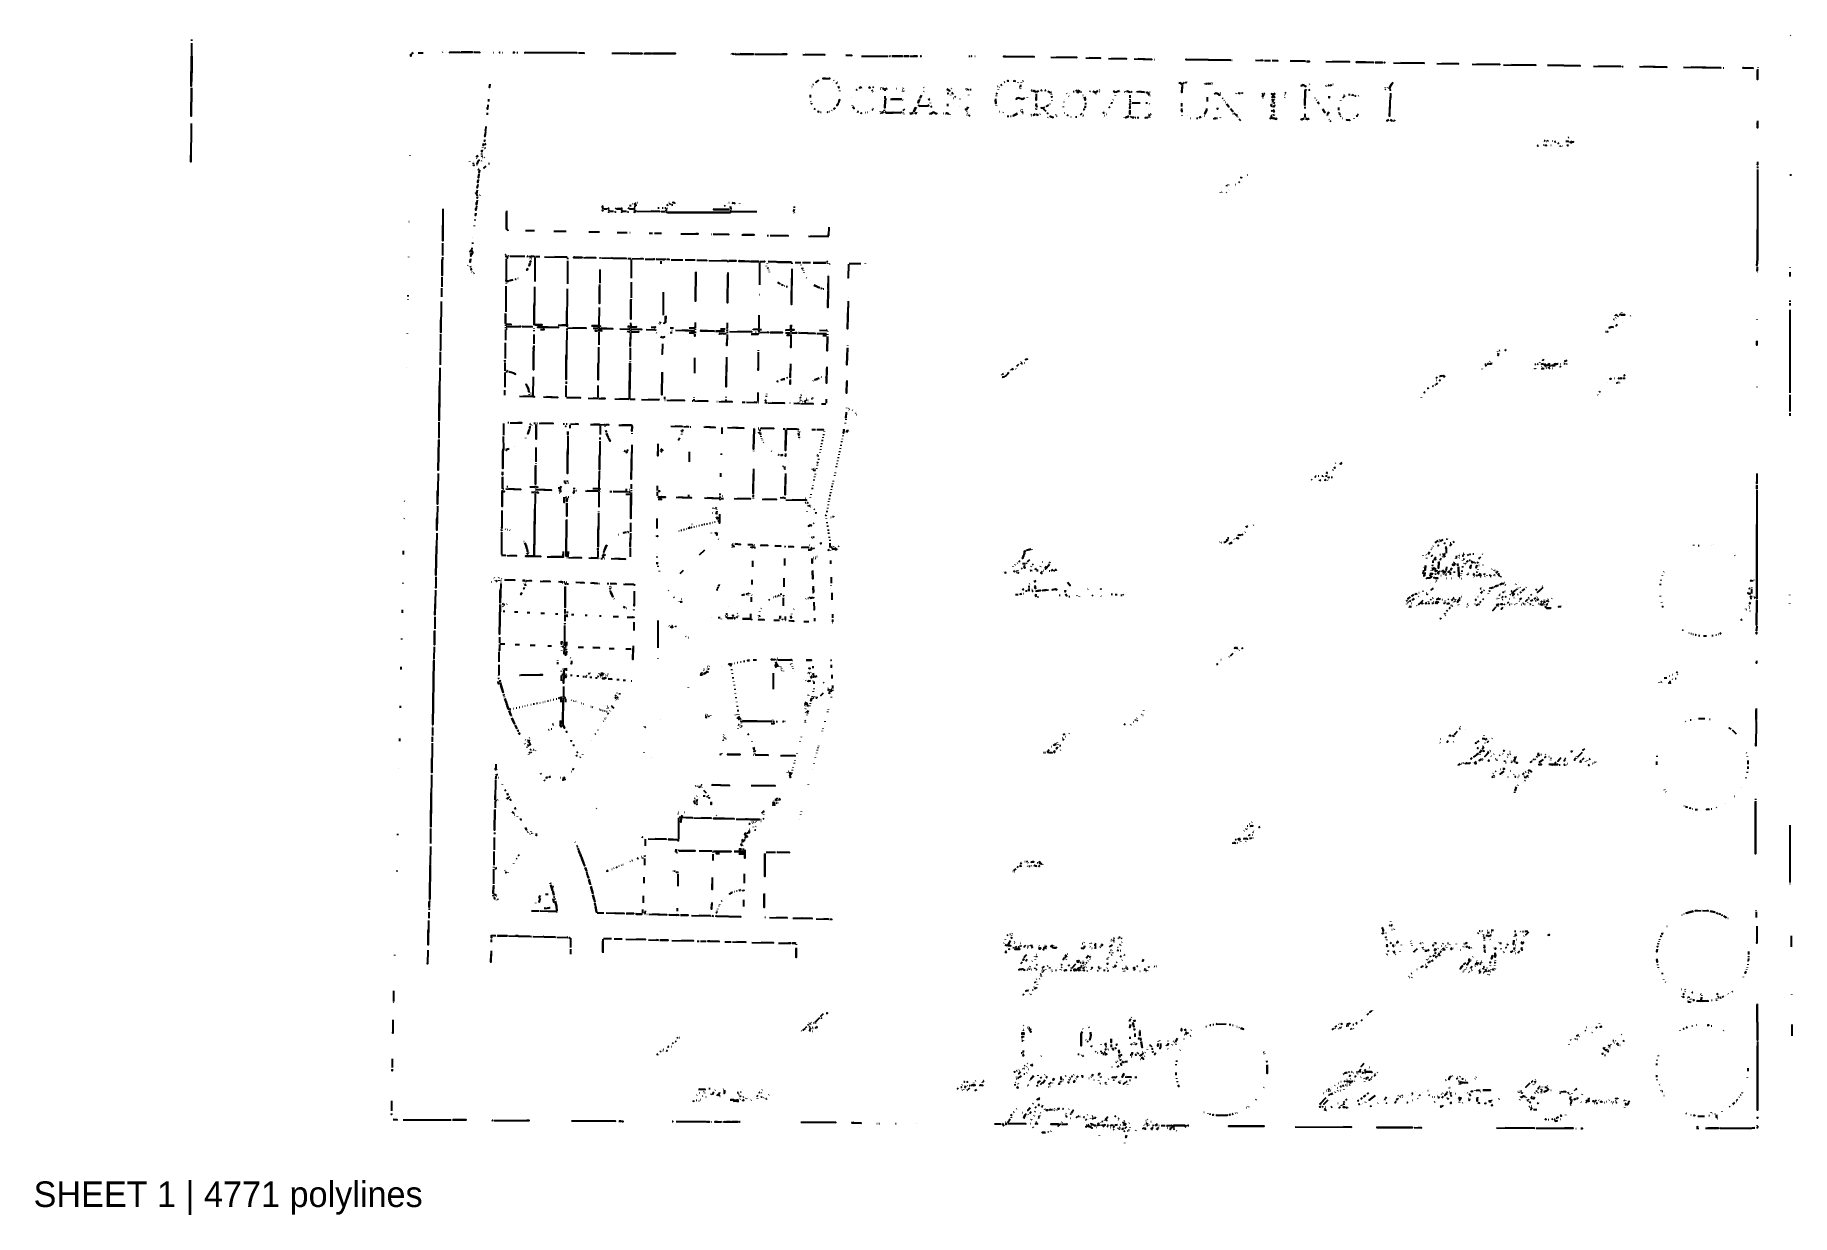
# Model space of a CAD drawing. Extents: x 1 to 1375, y -34 to 889.
import ezdxf

# ---------------------------------------------------------------- set-up
doc = ezdxf.new("R2010")
doc.units = 0
doc.layers.add('LINEWORK', color=4, linetype='CONTINUOUS')
doc.layers.add('TITLEBLOCK', color=2, linetype='CONTINUOUS')

msp = doc.modelspace()

# ---------------------------------------------------------------- texts
at = {"layer": 'TITLEBLOCK'}
msp.add_text('SHEET 1 | 4771 polylines', height=20, dxfattribs=at).set_placement((0, -27.8333))

# ---------------------------------------------------------------- linework, layer by layer
at = {"layer": 'LINEWORK'}
for points in [[(123.5, 882.6667), (123.6667, 862.8333), (123.3333, 848.8333), (123.5, 872.3333)], [(123.5, 885.5), (123.5, 884.5)], [(1373.8333, 888.8333), (1374, 888.6667)], [(295.3333, 874.1667), (295.1667, 872.3333), (295.1667, 874)], [(296.6667, 875), (296, 874.8333), (297.1667, 875)], [(300.8333, 875), (304.6667, 875)], [(319.8333, 875.5), (319.6667, 875.3333)], [(333.1667, 875.5), (325.1667, 875.3333), (343.1667, 875.5), (334.3333, 875.5)], [(344.3333, 875.5), (349, 875.3333), (344.6667, 875.5)], [(359.8333, 875.1667), (360, 875.1667)], [(364.8333, 875.3333), (364.3333, 875.1667), (365, 875.1667)], [(366.6667, 875.1667), (367, 875.1667)], [(374.8333, 875.3333), (376, 875.1667), (375, 875.3333)], [(377.8333, 875.1667), (378.6667, 875.1667)], [(383.6667, 875.1667), (425, 875), (384.5, 875.1667)], [(426.1667, 875), (430.5, 874.8333), (426.3333, 874.8333)], [(452.3333, 874.6667), (465.5, 874.5), (453, 874.6667)], [(469, 874.5), (466.6667, 874.3333), (476, 874.5), (469.1667, 874.5)], [(477.1667, 874.5), (483.1667, 874.3333), (478.1667, 874.5)], [(498, 874.5), (484.1667, 874.3333), (502.1667, 874.3333), (498.5, 874.5)], [(545.3333, 874.3333), (545.5, 874.1667)], [(547, 874.3333), (546.6667, 874.1667), (547.6667, 874), (547.1667, 874.3333)], [(549.1667, 874.1667), (548.6667, 874), (563, 874), (552.5, 874.1667)], [(564.1667, 874), (589, 873.8333), (585.6667, 874)], [(601.6667, 873.6667), (618.8333, 873.3333), (603.3333, 873.6667)], [(635.1667, 873.1667), (640, 873), (635.3333, 873.1667)], [(647.5, 872.5), (668.5, 872.5)], [(670.1667, 872.5), (669.6667, 872.3333), (670, 872.3333)], [(671.1667, 872.5), (679.6667, 872.3333), (671.3333, 872.3333)], [(680.6667, 872.3333), (684.5, 872.3333), (680.8333, 872.3333)], [(685.5, 872.3333), (691.1667, 872.3333), (688.1667, 872.3333)], [(693.5, 872.3333), (694.1667, 872.3333), (693.6667, 872.3333)], [(731.5, 872.3333), (732.1667, 872.3333)], [(733, 872.3333), (733.6667, 872.3333), (733.1667, 872.3333)], [(736.1667, 872.3333), (736.5, 872.3333)], [(759.8333, 872.3333), (758.5, 872.1667), (782.6667, 871.8333), (760, 872.1667)], [(795.6667, 871.6667), (816, 871.3333), (800, 871.6667)], [(823, 871.1667), (834.5, 870.8333), (825.5, 871.1667)], [(840.6667, 870.6667), (854.6667, 870.3333), (843, 870.6667)], [(860.6667, 870.1667), (874.5, 869.8333), (864, 870.1667)], [(876.5, 869.8333), (876.6667, 869.8333)], [(901.5, 869.8333), (901.1667, 869.6667), (936.1667, 869.3333), (901.6667, 869.8333)], [(937.1667, 869.3333), (937.5, 869.3333)], [(955.6667, 869.1667), (961.5, 869), (959.8333, 869.1667)], [(962.6667, 869), (967.5, 869)], [(968.6667, 869), (973.1667, 868.8333), (969, 869)], [(982.6667, 868.6667), (994.5, 868.5), (983.3333, 868.6667)], [(995.6667, 868.3333), (998, 868.3333), (995.8333, 868.3333)], [(1010.6667, 868.1667), (1029.1667, 867.8333), (1016, 868.1667)], [(1035.6667, 867.8333), (1034.5, 867.6667), (1048, 867.5), (1035.8333, 867.8333)], [(1049.1667, 867.5), (1055, 867.3333), (1049.3333, 867.3333)], [(1056, 867.3333), (1056.8333, 867.3333), (1056.5, 867.3333)], [(1063.5, 867.1667), (1087.5, 866.8333), (1069.3333, 867.1667)], [(1097.5, 866.6667), (1114.5, 866.3333), (1101.5, 866.6667)], [(1125, 866.1667), (1146.8333, 865.8333), (1128.8333, 866.1667)], [(1149.6667, 865.6667), (1174.8333, 865.3333), (1156, 865.6667)], [(612.6667, 852.6667), (611.8333, 852), (612.3333, 852.3333)], [(614, 853.6667), (613, 852.8333), (614.1667, 853.6667)], [(619, 855.1667), (617.3333, 855), (622.8333, 855), (622.1667, 855.1667)], [(625.1667, 852.1667), (625, 852)], [(625.6667, 853.5), (625.8333, 853.3333)], [(759.5, 852.1667), (759, 851.6667)], [(762.1667, 853.1667), (761.6667, 853), (762.6667, 853.1667)], [(765, 853.1667), (765.1667, 853.1667)], [(766.1667, 853.1667), (767.6667, 852.8333), (767, 853.1667)], [(769.6667, 852), (769.8333, 851.8333)], [(773.8333, 853), (773.3333, 852.5)], [(901.8333, 852.3333), (901.6667, 852.1667)], [(1184.1667, 865.3333), (1209.5, 864.8333), (1184.3333, 865.3333)], [(1220, 864.6667), (1241.3333, 864.3333), (1223.8333, 864.6667)], [(1242.3333, 864.3333), (1243.3333, 864.3333)], [(1256, 864.1667), (1277.5, 863.8333), (1259.1667, 864.1667)], [(1290.3333, 863.6667), (1319.5, 863.3333), (1296.3333, 863.6667)], [(1321.3333, 863.3333), (1322, 863.3333)], [(1337.1667, 863.3333), (1336.8333, 863.1667), (1344.8333, 863), (1337.3333, 863.1667)], [(1348.1667, 862.3333), (1348.3333, 854.1667), (1348.1667, 861.1667)], [(1348.6667, 863.5), (1348.5, 863.3333)], [(123.5, 847.6667), (123.3333, 825.3333), (123.5, 847.5)], [(355.6667, 838.8333), (355.6667, 836.8333)], [(356.8333, 850.5), (356.6667, 847.8333), (356.8333, 850)], [(607, 849.5), (607.1667, 849.3333)], [(607.3333, 842.1667), (607.3333, 840.1667)], [(608.3333, 847.1667), (608.3333, 847)], [(608.8333, 848.5), (608.6667, 848.3333)], [(610, 850.3333), (609.5, 849.8333)], [(627.5, 851.8333), (628.3333, 851)], [(628.6667, 851.8333), (628.5, 851.6667)], [(629.3333, 848.8333), (629.8333, 847.5), (629.5, 848.6667)], [(630.5, 838.8333), (630.1667, 837.6667), (630.3333, 838.6667)], [(630.3333, 845.5), (630.3333, 845)], [(639.8333, 839.8333), (639.8333, 839.6667)], [(644, 846.3333), (643.6667, 846), (644.1667, 846.3333)], [(647.1667, 848), (645.8333, 847.5), (647.6667, 848)], [(653, 848), (654.3333, 847.5), (653.1667, 848)], [(655.6667, 844.8333), (655.5, 844.6667)], [(655.6667, 846), (655.8333, 845.5), (655.8333, 845.8333)], [(656.8333, 848.5), (656, 847.6667)], [(656.1667, 844.6667), (656.3333, 844.5)], [(662.6667, 846.6667), (662.5, 846.5)], [(662.8333, 848), (663, 847.8333)], [(663.8333, 847.3333), (665.3333, 846.5), (664, 847.1667)], [(665.8333, 841.1667), (665.8333, 839.8333), (666.6667, 838.6667), (666, 837.6667), (665.6667, 832), (666, 837.6667), (666.6667, 838.6667), (665.8333, 839.8333)], [(665.8333, 845.8333), (665.8333, 845.3333)], [(666.8333, 846.8333), (666.3333, 846.5), (666.6667, 846.6667)], [(667.6667, 847.1667), (667.1667, 846.8333), (667.5, 847)], [(670.1667, 838.6667), (678.8333, 838.6667), (671.3333, 838.6667)], [(674.6667, 847.1667), (675, 847.1667)], [(679.6667, 844.6667), (679.5, 844.5)], [(679.5, 838.3333), (679.8333, 838)], [(679.6667, 846.1667), (679.8333, 846)], [(680.1667, 847.5), (679.8333, 847.1667)], [(680.5, 845.1667), (680.6667, 845)], [(693, 838.6667), (691.8333, 836), (692.3333, 837.6667), (693, 838.5)], [(694.3333, 841.8333), (693.3333, 839.6667), (694.3333, 841.6667)], [(695.3333, 843.5), (695.1667, 843.3333)], [(696, 848), (696.1667, 847.8333)], [(696.1667, 844.6667), (696, 844.5)], [(699.8333, 839.1667), (700.3333, 838.1667), (699.8333, 839)], [(714.1667, 846.6667), (716.6667, 845.3333), (714.3333, 846.5)], [(715.6667, 843.6667), (715.1667, 842.8333), (715.5, 843.5)], [(717.1667, 842.1667), (717, 842)], [(717.8333, 847), (717.6667, 846.8333)], [(718, 844), (719, 842.8333), (718.1667, 843.8333)], [(719.5, 839.3333), (719.3333, 839.1667)], [(720.3333, 841), (721, 840.3333)], [(724.6667, 838.8333), (724.5, 838.6667)], [(729.5, 846.1667), (729, 845.6667)], [(729.3333, 847), (729.5, 846.8333)], [(730.1667, 846.5), (731, 846.1667), (730.5, 846.5)], [(731.3333, 842.1667), (731.3333, 841.8333)], [(732.3333, 846.3333), (733.1667, 846.3333)], [(752.3333, 839), (752.5, 835.3333), (752.3333, 838)], [(752.8333, 841.6667), (752.8333, 841)], [(753.3333, 843.6667), (753.1667, 842.8333), (753.3333, 843.1667)], [(754, 849), (754.1667, 848.8333)], [(754.3333, 846.5), (754.3333, 846.3333)], [(755.1667, 848), (755, 847.8333)], [(757.1667, 850.3333), (756.3333, 849.5)], [(770, 839.8333), (768.5, 838.6667), (770, 839.8333), (771.1667, 839.5), (770.1667, 839.8333)], [(768.8333, 839.8333), (769, 839.6667)], [(771.3333, 847.6667), (771.1667, 847.5)], [(771.5, 839.5), (773.1667, 838.8333), (771.6667, 839.3333)], [(771.8333, 849.3333), (771.8333, 848.6667), (771.6667, 849.1667)], [(771.8333, 849.8333), (771.8333, 849.6667)], [(772, 847.3333), (772.1667, 847.1667)], [(772.5, 851.6667), (772.3333, 851.5)], [(775, 839.6667), (773.5, 838.8333), (774.8333, 839.5)], [(777.1667, 840.3333), (777, 840.1667)], [(780.3333, 846.3333), (780.5, 846.1667)], [(780.6667, 845.1667), (780.3333, 844.8333)], [(781.3333, 845.5), (783.8333, 844.5), (782, 845.5)], [(784.1667, 842.8333), (784.1667, 837.8333), (784.3333, 842.6667)], [(786, 845.3333), (784.8333, 844.5), (785.8333, 845.1667)], [(788.6667, 845.6667), (788.1667, 845.5), (788.8333, 845.6667)], [(790.8333, 845.6667), (791.5, 845.5), (791, 845.6667)], [(793.1667, 845), (795, 843.8333), (793.3333, 844.8333)], [(795.8333, 843), (795.8333, 842.5)], [(796.3333, 844), (796.1667, 843.8333)], [(796.1667, 841.1667), (796.5, 840.3333), (796.3333, 841)], [(806.3333, 838.8333), (806.3333, 838.6667)], [(807.8333, 843.3333), (808, 843.1667)], [(809.5, 841.3333), (809.6667, 841.1667)], [(810, 843.5), (809.8333, 843.3333)], [(813.1667, 844.8333), (813.8333, 844.8333)], [(816, 845.6667), (815.5, 845.3333), (816.1667, 845.6667)], [(815.8333, 844.3333), (817.1667, 843.8333), (816, 844.1667)], [(816.5, 845.6667), (817.1667, 845.1667), (816.6667, 844.6667), (817.1667, 845.1667), (816.6667, 845.5)], [(817.5, 845), (818.1667, 844.6667), (817.6667, 845)], [(818.8333, 844.3333), (818.6667, 844.1667)], [(819.6667, 844.5), (819.8333, 844.5)], [(820.6667, 842), (820.8333, 841.8333)], [(821.8333, 840.5), (822.5, 839), (822.5, 838), (822, 840.3333)], [(826.3333, 845), (825.8333, 844.5)], [(826.5, 845.3333), (826.6667, 845.1667)], [(828.5, 845), (830.3333, 844), (832.1667, 845), (830.3333, 844), (828.6667, 844.8333)], [(830.8333, 843), (830.8333, 842.6667)], [(833.6667, 846), (833.5, 845.8333)], [(833.5, 844.8333), (833.6667, 844.6667)], [(844.3333, 838.3333), (844, 838)], [(844.5, 845), (845.8333, 844.3333), (844.6667, 845)], [(845.8333, 841.8333), (845.8333, 841.6667)], [(849.3333, 845.3333), (846.8333, 844.3333), (848, 845), (849, 845)], [(850, 844.8333), (850.1667, 844.6667)], [(853.5, 844.3333), (853.3333, 844.1667)], [(854, 844.6667), (853.8333, 844.5)], [(854.6667, 845), (855.5, 845), (857.1667, 844.1667), (855.5, 845)], [(857.5, 842), (857.5, 839.8333)], [(857.5, 838.8333), (857.5, 837.8333)], [(859, 844.6667), (858.5, 844.3333), (859.1667, 844.6667)], [(862.3333, 844.6667), (862.5, 844.5)], [(863.1667, 844.6667), (868.6667, 844.3333), (864.3333, 844.6667)], [(870, 844.1667), (870.1667, 844.1667)], [(870.5, 844), (871.3333, 843.8333), (871, 844)], [(871.8333, 844), (871.6667, 843.6667), (872.3333, 842.5), (871.8333, 843.8333)], [(872, 841.8333), (871.8333, 841.6667)], [(872.8333, 844.5), (872.6667, 844.3333)], [(873, 841.6667), (873.1667, 841.5)], [(895.6667, 851.5), (896.5, 851.5), (897.6667, 850.8333), (896.5, 851.5)], [(898.3333, 850), (898.1667, 843.8333), (898.3333, 848)], [(900, 851.6667), (898.8333, 850.8333), (899.8333, 851.5)], [(901.5, 851.8333), (901.1667, 851.6667), (901.8333, 851.5)], [(915.6667, 850.6667), (915.5, 850.5)], [(916.3333, 851), (917.6667, 850.6667), (917.1667, 851)], [(917.8333, 840.3333), (917.8333, 836.8333)], [(919.1667, 851), (918.6667, 850.6667), (919.1667, 851), (920.8333, 851)], [(921.6667, 851.5), (921.5, 851.3333)], [(921.5, 850.8333), (921.6667, 850.6667)], [(923.5, 842.8333), (923.3333, 842.6667)], [(923.8333, 843.8333), (924, 843.6667)], [(924.3333, 843.5), (923.8333, 843), (924.3333, 843.5), (925.1667, 843.5), (927.3333, 842.3333), (925.1667, 843.5)], [(927.1667, 841.5), (927.1667, 841.3333)], [(927.8333, 842.3333), (927.8333, 841.8333)], [(928.3333, 843.5), (928.1667, 843.3333)], [(929.6667, 839.6667), (930, 839.3333)], [(940.5, 843.3333), (940.1667, 843)], [(942, 843.6667), (942.8333, 843.1667), (943.5, 843.5), (942.8333, 843.1667), (942.1667, 843.5)], [(945.1667, 844), (945.1667, 843.5), (945, 843.8333)], [(960.5, 843.5), (961.1667, 842.8333)], [(961.8333, 842.1667), (961.1667, 840.8333), (961.6667, 842)], [(961.5, 839.8333), (961.6667, 839.6667)], [(963, 843.1667), (962.5, 842.8333), (962.8333, 843)], [(971, 843.1667), (969.5, 842.3333), (968.1667, 843), (969.5, 842.3333), (970.8333, 843)], [(969.5, 841.8333), (968.8333, 840.1667), (969.5, 841.3333)], [(968.8333, 838.8333), (969.3333, 838), (969.3333, 837), (969, 838.6667)], [(970, 841.1667), (970.5, 840), (970, 841)], [(970.3333, 838.8333), (970, 838.1667), (970.1667, 838.6667)], [(978.3333, 842.3333), (978.5, 842.1667)], [(978.5, 840), (978.3333, 839.8333)], [(979.3333, 843.8333), (978.6667, 843.1667)], [(992.8333, 849.8333), (991.5, 849.1667), (992.8333, 849.8333), (995.1667, 848.6667), (993, 849.6667)], [(995.3333, 846.5), (994.5, 845), (994.3333, 834), (994.5, 845), (995.1667, 846.3333)], [(995.5, 848.5), (995.6667, 848.5)], [(997.1667, 849.5), (997, 849.3333)], [(997.3333, 846.5), (997.8333, 845.8333), (997.6667, 846.1667)], [(997.8333, 850.5), (997.6667, 850.3333)], [(1002.1667, 839.6667), (1002.1667, 839.5)], [(1003.1667, 838.1667), (1003.3333, 838)], [(1011, 849.1667), (1010.5, 848.6667)], [(1010.8333, 850), (1011, 849.8333)], [(1012.1667, 849.6667), (1013, 849.3333), (1012.5, 849.6667)], [(1013.3333, 841.1667), (1013.3333, 839.8333), (1013.3333, 841)], [(1014.6667, 849.8333), (1014, 849.3333), (1015.3333, 849.8333)], [(1016.3333, 850.3333), (1016.1667, 850.1667)], [(1025.5, 841.3333), (1024.1667, 840.1667), (1025.1667, 841)], [(1024.5, 842.3333), (1024.6667, 842.1667)], [(1026, 841.6667), (1026.1667, 841.6667)], [(1028.5, 842.3333), (1029.6667, 842.3333)], [(1030.6667, 842.1667), (1032, 841.8333), (1031.3333, 842.1667)], [(1033.1667, 841.5), (1034, 841), (1033.3333, 841.5)], [(1036.1667, 841.3333), (1036, 841.1667)], [(1057.3333, 846.5), (1056.8333, 846)], [(1057, 847.8333), (1057.1667, 847.6667)], [(1059.1667, 847.6667), (1058.8333, 847.3333)], [(1062.3333, 850.6667), (1060.5, 847.5), (1060.6667, 847), (1060.5, 847.5), (1061.8333, 850.1667)], [(1061.1667, 843.5), (1061.3333, 840.5), (1060.8333, 837.1667), (1060.5, 825.5), (1061.1667, 840.6667)], [(1060.8333, 846.5), (1061.1667, 845.8333), (1060.8333, 846.3333)], [(1063.3333, 851.8333), (1062.5, 851.1667), (1063.1667, 851.6667)], [(354.6667, 828.1667), (354.6667, 826.5)], [(355.3333, 834.3333), (355, 830.8333), (355, 832.1667), (355.3333, 832.5)], [(607.6667, 837.1667), (607.8333, 837)], [(608.3333, 835.5), (608.5, 835), (608.5, 835.3333)], [(610.3333, 831.5), (611, 831), (610.6667, 831.1667)], [(613.1667, 829.3333), (614.1667, 828.8333), (613.3333, 829.1667)], [(615.5, 828.5), (616, 828.5)], [(621.3333, 828.6667), (620.8333, 828.5), (621.1667, 828.5)], [(622.5, 829), (622.8333, 829)], [(624.3333, 829.8333), (624.1667, 829.6667)], [(626.8333, 831.8333), (626, 831.1667), (626.5, 831.5)], [(629.5, 835.5), (628.3333, 833.6667), (629.1667, 835.1667)], [(630, 837.3333), (629.6667, 836.5), (630, 837)], [(640.3333, 834.1667), (640.3333, 833.8333)], [(640.8333, 832.8333), (641.6667, 831.3333), (640.8333, 832.6667)], [(644.1667, 829.1667), (645, 828.8333), (644.3333, 829.1667)], [(646.8333, 828), (647.5, 827.8333), (647, 827.8333)], [(650.8333, 828.1667), (650.6667, 828)], [(652, 828.5), (652.1667, 828.5)], [(653.8333, 829.1667), (653.6667, 829)], [(656.3333, 830.6667), (655.6667, 830)], [(656.6667, 831.3333), (656.5, 831.1667)], [(662, 829), (662.1667, 828.8333)], [(662.6667, 827.8333), (662, 827.1667)], [(664.6667, 828.8333), (663.3333, 828.1667), (664.5, 828.6667)], [(665.3333, 830.5), (665.3333, 829.5)], [(665.6667, 828.8333), (667.1667, 828), (671.8333, 828), (672.1667, 828.3333), (678, 828), (678.8333, 828.5), (678, 828), (672.1667, 828.3333), (671.8333, 828), (667.1667, 828), (665.8333, 828.6667)], [(679.5, 830.5), (679.6667, 830.3333)], [(681.1667, 830.8333), (679.8333, 829.5)], [(679.8333, 828.3333), (680.1667, 828)], [(680.5, 827.1667), (680.6667, 827)], [(685.5, 827.1667), (685.3333, 827)], [(685.5, 828.3333), (685.6667, 828.1667)], [(688, 828), (685.8333, 827.3333), (687.8333, 827.8333)], [(690.1667, 832.5), (688.5, 829), (689.8333, 832.1667)], [(689.1667, 828), (690.1667, 827.5), (689.3333, 827.8333)], [(690.6667, 828.5), (690.5, 828.3333)], [(700.3333, 834), (699.5, 833.5), (693.1667, 833.3333), (692, 833.8333), (693, 833.3333), (699.5, 833.5), (700.1667, 833.8333)], [(700.8333, 827), (700.5, 826.6667)], [(701, 827.8333), (701.1667, 827.6667)], [(701.3333, 835.8333), (701.3333, 835.6667)], [(701.8333, 833.5), (702.3333, 832.8333), (702, 833.3333)], [(703.8333, 828.5), (701.8333, 827.3333), (703.8333, 828.5), (705.6667, 827.5), (706.5, 827.5), (706.1667, 827.3333), (704, 828.3333)], [(703.8333, 829), (703.8333, 828.8333)], [(711.5, 827.8333), (711.6667, 827.6667)], [(712, 826.8333), (711.8333, 826.6667)], [(713.3333, 827.5), (713.5, 827.5)], [(714.1667, 827.8333), (713.8333, 827.6667), (715.6667, 827.1667), (714.3333, 827.6667)], [(714.8333, 835.1667), (714.8333, 833.3333)], [(716.5, 826.6667), (716.6667, 826.5)], [(724.5, 833.3333), (724.3333, 833.1667)], [(728.5, 831.3333), (729.3333, 830.3333), (728.8333, 831)], [(730.1667, 831.1667), (729.6667, 830.5), (730.1667, 831)], [(729.6667, 829.3333), (729.8333, 829.1667)], [(730.1667, 826.3333), (730, 826.1667)], [(730.1667, 828), (730.3333, 827.8333)], [(730.8333, 832.6667), (730.3333, 831.6667), (730.6667, 832.5)], [(731.1667, 826.5), (731.8333, 826), (731.3333, 826.3333)], [(732, 825.6667), (732.1667, 825.5)], [(752.8333, 834), (752.8333, 833.8333)], [(755.1667, 829.1667), (755.3333, 829)], [(758.3333, 828.3333), (758.1667, 828.1667)], [(759.5, 826), (759.6667, 826)], [(761.5, 825.5), (762.6667, 825.5)], [(764, 825.5), (764.6667, 825.5)], [(769.3333, 827.5), (766.1667, 825.8333), (769.1667, 827.3333)], [(772.1667, 829.6667), (772, 829.5)], [(772.8333, 830.6667), (772.8333, 830.3333)], [(772.8333, 829.3333), (773.5, 828.3333), (773, 829.1667)], [(773.6667, 827.8333), (773.8333, 827.6667)], [(780, 827), (780.1667, 826.8333)], [(780.5, 825.8333), (780.3333, 825.6667)], [(783.3333, 827), (782.1667, 826.3333), (783.1667, 826.8333)], [(784.1667, 835.3333), (784, 834.1667), (784.6667, 832.8333), (784, 834.1667), (784.1667, 834.5)], [(784, 827), (785.5, 826.1667), (784.1667, 826.8333)], [(784.5, 831.5), (784.1667, 831), (784.3333, 831.3333)], [(787.1667, 827), (787, 826.8333)], [(790.6667, 832.5), (789.6667, 831.6667), (788.1667, 832), (790, 831.8333)], [(789.6667, 829.6667), (789.5, 829.5)], [(789.6667, 831.3333), (791.6667, 829.3333)], [(793.6667, 834.3333), (792.3333, 833.3333), (793.1667, 833.8333)], [(792.6667, 828.3333), (793.3333, 827.5), (793.1667, 827.8333)], [(794.5, 825.6667), (795.6667, 824.8333), (796.1667, 825), (795, 825.1667)], [(794.8333, 835.1667), (795, 835.1667)], [(796.3333, 837.6667), (796.3333, 837.5)], [(796.5, 824.8333), (797.3333, 824.5), (796.6667, 824.6667)], [(799.8333, 826.5), (799.3333, 826)], [(800, 825.3333), (800.1667, 825.1667)], [(800.5, 825.8333), (800.6667, 825.6667)], [(805.3333, 833), (805.3333, 832.5)], [(805.6667, 836.6667), (805.6667, 836.5)], [(806.5, 827.8333), (806.3333, 827.6667)], [(808.1667, 826.6667), (809, 826), (808.5, 826.3333)], [(811.3333, 825), (811.5, 825)], [(815, 825), (815.8333, 825)], [(817.3333, 825.5), (817.1667, 825.3333)], [(819.8333, 827.5), (818.6667, 826.3333)], [(820.5, 825.6667), (820.6667, 825.5)], [(821, 826.3333), (821.1667, 826.1667)], [(822, 831.1667), (821.5, 830.3333), (822, 831)], [(822.5, 833.5), (822.3333, 832.3333), (822.5, 832.8333)], [(822.6667, 836), (822.6667, 834.5)], [(836.5, 828.6667), (837, 827.8333), (836.5, 828.5)], [(837.1667, 824.5), (837, 824.3333)], [(837.5, 825.8333), (837.3333, 825.6667)], [(838.6667, 828.1667), (838.6667, 828)], [(839.1667, 826.8333), (839, 826.6667)], [(841.6667, 832.8333), (841.3333, 832.1667), (841.6667, 832.6667)], [(842.8333, 835.3333), (842.8333, 835.1667)], [(843.1667, 835.8333), (843, 835.6667)], [(843.3333, 836.3333), (843.3333, 836.1667)], [(853.8333, 824.5), (854, 824.3333)], [(856.5, 825.3333), (854.3333, 824.5), (856.3333, 825.1667)], [(857.8333, 835.5), (857.3333, 834.6667), (857.5, 835.1667)], [(857.3333, 833.6667), (857.5, 831.3333), (857.3333, 832.3333)], [(857.5, 830.1667), (857.3333, 827), (857.3333, 830)], [(857.5, 837.3333), (857.8333, 836.6667), (857.5, 837.1667)], [(857.6667, 825.3333), (858.1667, 825), (857.8333, 825.1667)], [(859.3333, 836), (865.5, 836)], [(859.6667, 824.6667), (859.3333, 824.5), (860.5, 824.5), (860, 824.6667)], [(861.6667, 824.5), (862, 824.5)], [(871.6667, 824.6667), (870.8333, 824.1667), (869.3333, 824.1667), (871.5, 824.5)], [(870, 835.8333), (871.1667, 835.8333)], [(872, 826.8333), (872.1667, 826.6667)], [(872.5, 835.3333), (872.6667, 835.1667)], [(873.3333, 826.5), (872.5, 825.5), (872.8333, 826)], [(874, 827), (873.6667, 826.6667)], [(897.8333, 837), (897.8333, 836.8333)], [(897.8333, 835.5), (897.8333, 833)], [(897.8333, 831.3333), (898, 829.1667), (897.8333, 830.1667)], [(898.1667, 826.1667), (898, 826)], [(898.1667, 828.8333), (898.1667, 828.6667)], [(902.8333, 826.3333), (902.6667, 826.1667)], [(913, 825), (912, 824.5), (913.1667, 825)], [(914.3333, 825.5), (914.1667, 825.3333)], [(915.5, 825.8333), (915.6667, 825.6667)], [(917.3333, 831.3333), (917.3333, 830.1667), (916.1667, 827.3333), (917.3333, 830.1667)], [(925.8333, 831.8333), (925.8333, 831), (925.8333, 831.6667)], [(930.8333, 838), (931.1667, 837.6667)], [(932, 836.5), (932.1667, 836.3333)], [(933, 835.1667), (934.8333, 832.8333), (933.5, 834.6667)], [(936, 831.5), (938, 829.1667), (937.5, 830)], [(938, 827.1667), (937.8333, 827)], [(938.8333, 828.1667), (941, 825.8333), (940.6667, 826.3333)], [(941.3333, 826.8333), (941, 826.5)], [(941.5, 824.8333), (941.5, 824.6667)], [(942.1667, 828.1667), (942, 828)], [(968.1667, 834.8333), (967.8333, 834.1667), (968.1667, 833.1667), (967.8333, 833.8333), (968.1667, 834.6667)], [(968.5, 826), (968, 825.3333), (968.1667, 824.6667), (968.1667, 825.6667)], [(968.1667, 826.6667), (968.3333, 826.5)], [(968.8333, 830.1667), (968.3333, 829.3333), (968.6667, 830)], [(968.8333, 835.8333), (968.6667, 835.6667)], [(968.8333, 833), (969, 832.8333)], [(969.5, 830.5), (970.1667, 829.1667), (969.5, 830.3333)], [(970, 828.3333), (969.8333, 828.1667)], [(970, 836.3333), (970.3333, 835.6667), (970, 836.1667)], [(970.1667, 834.3333), (970.5, 833.6667), (970, 832.6667), (970.5, 833.6667), (970.3333, 834.1667)], [(970.1667, 826.8333), (970, 826.1667), (970.3333, 826.6667)], [(994.3333, 832.6667), (994.3333, 831.3333)], [(994.3333, 827.3333), (994.3333, 824.5)], [(1004.1667, 836.6667), (1005.1667, 835.3333), (1004.5, 836.3333)], [(1008, 831.1667), (1010, 828.3333), (1008.6667, 830.5)], [(1011.8333, 826.1667), (1011.8333, 826)], [(1011.8333, 825.5), (1011.8333, 825.3333)], [(1013.1667, 828.6667), (1012, 826.6667), (1013, 828.5)], [(1020.5, 832.1667), (1020.5, 830.1667)], [(1020.8333, 828.3333), (1020.8333, 828)], [(1021, 827.6667), (1021.5, 826.8333), (1021, 827.5)], [(1022, 825.6667), (1022.5, 825.1667)], [(1022.1667, 837.8333), (1022.1667, 837.6667)], [(1035.6667, 826.5), (1034.3333, 825.1667)], [(1034.8333, 825.1667), (1035, 825)], [(1036, 827), (1035.8333, 826.8333)], [(123.1667, 819.8333), (123, 789.6667), (123.1667, 800.5)], [(353.3333, 813.3333), (353, 809.5), (353.3333, 811.3333)], [(353.6667, 817.3333), (353.5, 814.3333), (353.6667, 815.5)], [(793.1667, 824.3333), (793, 824.1667)], [(853, 824.3333), (852.8333, 824.1667)], [(863.1667, 824.3333), (864.5, 824.3333)], [(872.6667, 824.3333), (872.8333, 824.1667)], [(904.8333, 824), (905.1667, 824)], [(909.5, 824), (910.6667, 824)], [(923, 824), (923.1667, 823.8333)], [(923.8333, 824), (923.1667, 823.3333), (923.8333, 824), (924.3333, 823.6667), (924.8333, 824), (924.3333, 823.6667), (924, 824)], [(926, 824), (926.1667, 823.8333)], [(928.1667, 824.3333), (928, 824.1667)], [(928, 823.6667), (928.1667, 823.5)], [(942.8333, 823.1667), (943.3333, 822.5), (942.8333, 823)], [(943.6667, 822.3333), (943.8333, 822.1667)], [(968.3333, 824.1667), (967.1667, 823.5), (968.3333, 824.1667), (969.1667, 823.6667), (969.8333, 824), (972, 823.1667), (969.8333, 824), (969.1667, 823.6667), (968.5, 824)], [(972.3333, 824), (972, 823.6667)], [(991.1667, 822.6667), (990.8333, 822.3333)], [(993.6667, 823.6667), (991.8333, 822.8333), (991.3333, 823.1667), (991.8333, 822.8333), (993.5, 823.5)], [(994.8333, 823.6667), (996, 823), (996.6667, 823), (997.1667, 823.5), (996.6667, 823), (995, 823.5)], [(997, 822.8333), (997.1667, 822.6667)], [(1013, 823), (1013.1667, 822.8333)], [(1013.8333, 822), (1014.5, 821.3333)], [(1023.8333, 824), (1024, 823.8333)], [(1029.5, 822.6667), (1029.1667, 822.3333), (1026.8333, 822.5), (1029.1667, 822.3333), (1029.8333, 822.6667)], [(1032.6667, 823.8333), (1032.5, 823.6667)], [(1059.8333, 822.6667), (1058.3333, 821.8333), (1059.6667, 822.5)], [(1061, 822.6667), (1062.5, 821.8333), (1061.1667, 822.5)], [(1063.6667, 822), (1064.1667, 821.6667), (1063.8333, 822)], [(1064.6667, 822.5), (1064.3333, 822.1667)], [(1348.3333, 821.6667), (1348.1667, 818.6667), (1348.3333, 820.5)], [(1348.1667, 818.3333), (1348.3333, 816.3333), (1348.3333, 818.1667)], [(350.8333, 799), (350.5, 797.5), (350.6667, 798.8333)], [(351.1667, 801.1667), (351.1667, 800.8333)], [(352.1667, 804.1667), (351.5, 802.5), (352.1667, 804)], [(352.8333, 807), (352.6667, 805.8333), (352.8333, 806.8333)], [(352.6667, 800.5), (352.8333, 800.3333)], [(352.8333, 804.1667), (353.3333, 803.3333), (353, 804)], [(353, 800), (353, 799.8333)], [(353.3333, 800.5), (353.1667, 800.3333)], [(1176.6667, 802.5), (1176.3333, 802.1667), (1177, 802.5)], [(1181.1667, 802.8333), (1181, 802.6667)], [(1181.3333, 806.3333), (1181.8333, 806.1667), (1181.5, 806.1667)], [(1181.8333, 802.6667), (1183.1667, 802.5), (1182, 802.6667)], [(1183.3333, 806), (1183.5, 805.8333)], [(1184.6667, 806.3333), (1184, 805.6667)], [(1186.6667, 802.8333), (1186.8333, 802.6667)], [(1188.1667, 806), (1188, 805.8333)], [(1190.3333, 805.6667), (1189.8333, 805.3333), (1190.6667, 805.6667)], [(1193, 804.6667), (1192.3333, 804.1667), (1192.8333, 804.5)], [(1194.1667, 802.3333), (1193.8333, 802), (1194.3333, 802.3333)], [(1195.3333, 802.1667), (1195.5, 802)], [(1198.5, 805.8333), (1200.5, 805.6667), (1198.6667, 805.6667)], [(1199.3333, 803.1667), (1200, 802.3333), (1199.3333, 803)], [(1199.5, 802.3333), (1199.3333, 802.1667)], [(1200.6667, 808.8333), (1200.3333, 808.5)], [(1202.6667, 805.5), (1201.8333, 804.8333), (1202.6667, 805.5), (1203.3333, 805.1667), (1204.3333, 805.3333), (1203.3333, 805.1667), (1202.8333, 805.5)], [(1202.3333, 804.8333), (1203.1667, 804.8333), (1202.5, 804.6667)], [(294.1667, 794.8333), (294.1667, 794.6667)], [(340.8333, 790.1667), (341, 790)], [(343.8333, 789), (343.8333, 788.1667)], [(344, 790.3333), (344, 790.1667)], [(344, 787.8333), (344.3333, 786.8333), (344, 787.3333)], [(347.6667, 794.5), (346.5, 793.8333), (347.5, 794.3333)], [(346.5, 792.8333), (346.6667, 792.6667)], [(346.6667, 788.1667), (346.6667, 788)], [(346.6667, 787.5), (346.6667, 787)], [(348.6667, 791.1667), (347.8333, 790.5), (346.8333, 788.5), (348.3333, 790.8333)], [(347.5, 784), (348.1667, 783.8333), (347.6667, 783.8333)], [(347.6667, 791.3333), (347.8333, 791.1667)], [(348.6667, 783.3333), (348.5, 781.3333), (348.6667, 783)], [(350, 790.8333), (350.3333, 790.5)], [(350.3333, 796.1667), (350.3333, 795.3333)], [(350.3333, 794.6667), (350.6667, 794.1667), (350.5, 794.5)], [(351, 789.8333), (351.1667, 789.6667)], [(351.3333, 793.1667), (351.1667, 793)], [(351.8333, 793.3333), (352, 793.3333)], [(353.6667, 786.3333), (352.1667, 785), (352.6667, 785.3333)], [(352.5, 793.3333), (352.6667, 793.1667)], [(355.6667, 788.5), (356.6667, 788.5)], [(1348.1667, 783.6667), (1348.1667, 713.6667), (1347.8333, 708.6667), (1348.1667, 713.6667), (1348.1667, 736.8333)], [(1348.3333, 789.8333), (1348.1667, 787.3333), (1348.3333, 787.8333)], [(1348.1667, 786.1667), (1348.1667, 784.8333)], [(347.3333, 772), (347, 769.3333), (347.3333, 770.8333)], [(347.8333, 776), (347.5, 773.5), (347.5, 774.6667), (347.8333, 775)], [(348.3333, 780.3333), (348, 777.3333), (348.3333, 779.5)], [(932.5, 771.5), (932.6667, 771.3333)], [(933, 771.5), (933.1667, 771.3333)], [(933.3333, 770.8333), (933.3333, 770.6667)], [(934.6667, 772), (934.1667, 771.5)], [(939.8333, 772), (940, 772)], [(943.1667, 774), (942.3333, 773.1667)], [(944, 778.3333), (943.8333, 778.1667)], [(944.6667, 778), (944.3333, 777.1667), (944.3333, 777.6667)], [(949.3333, 779.3333), (949.1667, 779.1667)], [(1374.1667, 780.1667), (1374.1667, 778.8333)], [(345.5, 765.6667), (345.8333, 765.1667), (345.5, 765.5)], [(346.8333, 767.6667), (346.3333, 764.6667), (346.8333, 766.5)], [(346.5, 764.3333), (347, 763.3333), (346.5, 764.1667)], [(346.8333, 759.8333), (346.5, 756), (346.5, 757.8333), (346.8333, 758.3333)], [(347.1667, 762.3333), (347, 761.3333), (347.1667, 761.8333)], [(349, 763.8333), (348.6667, 763.5)], [(468.1667, 757), (468.3333, 756.8333)], [(470.8333, 757.5), (470, 756.6667), (470.8333, 757.5), (471.3333, 757.5)], [(471.1667, 756), (470.6667, 755.8333), (471.8333, 756)], [(472.3333, 757.8333), (472.5, 757.8333)], [(496.1667, 756), (495.5, 755.8333), (496.3333, 756)], [(496.8333, 758), (497, 758)], [(497.5, 756.6667), (497.3333, 756.5)], [(498, 757.1667), (497.8333, 756.6667), (498.1667, 757)], [(498.8333, 756), (499.8333, 756)], [(500.3333, 758), (499.8333, 757.8333), (501, 758), (501.5, 757.3333), (501, 758)], [(542.3333, 757.5), (542.5, 757.5)], [(543.8333, 757.8333), (544, 757.8333)], [(547.1667, 757.6667), (546.5, 757.3333), (547.6667, 757.6667), (548.3333, 757.1667), (547.6667, 757.6667)], [(552.1667, 757), (552, 756.8333)], [(928, 766), (928.1667, 765.8333)], [(929.3333, 766), (929.1667, 765.8333)], [(933, 765.6667), (932.8333, 765.5)], [(934.3333, 768.1667), (934.3333, 768)], [(935.1667, 767.6667), (935, 767.5)], [(293.5, 743.1667), (293.6667, 743)], [(320.1667, 753), (320, 728), (320.3333, 752.8333)], [(345.1667, 744.5), (345.1667, 743.8333)], [(345.8333, 749.6667), (345.5, 747.8333), (345.8333, 749.5)], [(346.3333, 755), (346, 751.8333), (346, 753.1667), (346.3333, 753.5)], [(370, 751.3333), (370, 737), (370, 750)], [(445.3333, 755.5), (445, 755.1667), (445, 754), (445.5, 753.1667), (445, 754), (445, 755.1667)], [(445.5, 752.5), (445, 751.5), (445.3333, 752.3333)], [(446.1667, 752.8333), (448.6667, 752.8333)], [(449.3333, 752.5), (450.3333, 751.5)], [(450, 753.6667), (449.5, 753.3333), (449.8333, 753.5)], [(450.3333, 750.8333), (449.6667, 750.3333), (450, 750.5)], [(451, 751.1667), (453.6667, 751.1667)], [(454.3333, 750.8333), (455.1667, 750.3333), (454.5, 750.8333)], [(454.8333, 753.6667), (455.3333, 753.3333), (455, 753.5)], [(456, 753), (459, 753), (456.3333, 753)], [(460.3333, 753.6667), (459.6667, 753.3333), (460.1667, 753.5)], [(459.6667, 752.6667), (460.5, 751.5), (459.6667, 752.5)], [(460.5, 750.8333), (459.8333, 750.3333), (460.1667, 750.5)], [(461.1667, 751.1667), (463.6667, 751.1667)], [(464.3333, 750.8333), (465, 750.3333), (464.6667, 750.5)], [(464.8333, 753.6667), (465.5, 753.1667), (465, 753.5)], [(466.1667, 755.5), (467.3333, 755.5)], [(466.1667, 752.8333), (468.8333, 752.8333)], [(470.1667, 753.6667), (469.5, 753.1667), (469.8333, 753.3333)], [(469.5, 752.5), (470.8333, 751.5), (469.6667, 752.3333)], [(470.6667, 750.8333), (469.8333, 750.3333), (470.8333, 750.8333)], [(470.1667, 755.5), (470.1667, 754.3333)], [(471.5, 751.1667), (489.6667, 751), (483, 751.1667)], [(488.3333, 753.6667), (489.3333, 753.6667)], [(490.8333, 751), (493.8333, 751)], [(491.6667, 753.6667), (492.5, 753.6667)], [(493.6667, 753.6667), (494.5, 753.6667)], [(495.3333, 752.3333), (494.5, 751.3333), (495.5, 752.3333)], [(494.5, 750.6667), (496, 750), (544.5, 750), (545.6667, 750.6667), (544.5, 750), (496, 750), (494.8333, 750.3333)], [(495, 753.6667), (495.5, 753.1667)], [(532.3333, 752.6667), (531.8333, 752.5), (543.6667, 752.5), (532.5, 752.6667)], [(540.8333, 755.5), (540, 754.6667)], [(545, 753.5), (544.5, 753)], [(544.5, 752.1667), (545.6667, 751.1667), (545.3333, 751.3333)], [(545, 754.8333), (545, 754.1667), (544.8333, 754.6667)], [(545.5, 753.3333), (546.1667, 753.3333)], [(546.3333, 750.8333), (565.6667, 750.8333)], [(594.8333, 752.6667), (594.3333, 751.1667), (594.8333, 752)], [(594.5, 750), (594.8333, 749.6667)], [(594.8333, 754.6667), (594.8333, 753.6667)], [(343.6667, 730.8333), (343.6667, 730.6667)], [(344.6667, 740), (344.6667, 739.5)], [(371.1667, 736.5), (370.6667, 736.3333), (371.5, 736.5)], [(384.8333, 736), (391.6667, 736)], [(406.8333, 735.5), (416.6667, 735.5)], [(434.3333, 735), (442.6667, 735)], [(456.3333, 734.5), (464.1667, 734.5)], [(466.3333, 734.5), (466.5, 734.5)], [(481.3333, 734), (484.1667, 734)], [(485.6667, 734), (491.1667, 734)], [(506.1667, 733.5), (519.6667, 733.3333), (518, 733.5)], [(530.3333, 733.1667), (530.5, 733.1667)], [(531.5, 733.1667), (543.6667, 732.8333), (531.6667, 733.1667)], [(553.8333, 732.6667), (563.5, 732.5), (554.8333, 732.6667)], [(564.5, 732.3333), (564.6667, 732.3333)], [(573.8333, 732.1667), (574.8333, 732.1667)], [(576.1667, 732.1667), (590.1667, 731.8333), (576.6667, 732.1667)], [(606.1667, 731.6667), (621.3333, 731.3333), (607.6667, 731.6667)], [(622, 738.6667), (621.8333, 732), (622, 735.3333)], [(293.1667, 715.5), (293.1667, 715.1667)], [(319.8333, 715.1667), (319.8333, 713.3333), (319.5, 712.8333), (319.5, 700.8333), (319.5, 712.8333), (319.8333, 713.3333)], [(319.8333, 726.1667), (319.8333, 716.3333)], [(342.1667, 720.3333), (341.5, 719.3333), (341.8333, 720)], [(341.5, 718.1667), (342.1667, 717), (342, 715.8333), (342.1667, 717), (341.6667, 718)], [(342.6667, 722.3333), (342.5, 720.5), (343.3333, 719.1667), (343.3333, 718.5), (342.5, 717.1667), (343.3333, 718.5), (342.6667, 720.6667)], [(343.1667, 726.5), (343.1667, 725.6667)], [(369.3333, 717.1667), (369, 717), (369.6667, 717.1667)], [(369.8333, 716), (369.6667, 715.3333), (369.6667, 715.8333)], [(370.1667, 716.1667), (370.3333, 716.1667)], [(371.1667, 715), (370.3333, 714.5), (370.8333, 714.6667)], [(370.8333, 716.3333), (371.3333, 715.8333)], [(371.8333, 716.1667), (371.6667, 716)], [(372.6667, 716), (384.1667, 716)], [(385.8333, 715.8333), (386.5, 715.6667), (386.1667, 715.8333)], [(387.6667, 715.8333), (389, 715.5), (389.6667, 715.8333), (391.5, 715.6667), (389.6667, 715.8333), (389, 715.5), (388.5, 715.8333)], [(392, 715), (392, 696.1667)], [(392.5, 715.6667), (395.8333, 715.6667)], [(399.5, 715.5), (417, 715.1667), (407.6667, 715.5)], [(417.5, 714.5), (417.5, 713.5)], [(423, 715.1667), (422.1667, 715), (429, 714.8333), (423.1667, 715.1667)], [(430.1667, 714.8333), (439.6667, 714.5), (432, 714.8333)], [(442.6667, 714.5), (443.1667, 714.5), (442.8333, 714.3333)], [(444.1667, 714.5), (463.5, 714.1667), (453.3333, 714.1667), (452, 714.5)], [(339.6667, 708.6667), (339.5, 708.5)], [(341.8333, 713.8333), (341.5, 711.1667), (341.8333, 713.5)], [(341.5, 708), (341.8333, 707.5), (341.6667, 707.8333)], [(342, 706.5), (342.1667, 706), (342.1667, 706.3333)], [(342.1667, 705.6667), (342.3333, 705.1667), (342.1667, 705.5)], [(342.5, 704), (342.8333, 703.6667)], [(344.1667, 703), (343.8333, 702.6667)], [(344.3333, 702.6667), (344.5, 702.5)], [(369.5, 713.8333), (369.5, 696.3333), (369.5, 697.5)], [(386.5, 706.1667), (385.8333, 705), (386.3333, 706)], [(388.3333, 710.3333), (387.5, 708.3333), (388.1667, 710.1667)], [(388.3333, 714.1667), (388.1667, 714)], [(388.8333, 712.5), (388.5, 711.3333), (388.8333, 712.3333)], [(389.5, 714), (389.6667, 714)], [(417.5, 712.3333), (417.5, 694.1667)], [(442.8333, 705.5), (442.8333, 694.8333)], [(464.8333, 714), (467, 714)], [(467.5, 713.3333), (467.5, 698.6667)], [(468, 714), (476.6667, 713.8333), (475, 714)], [(478.3333, 713.6667), (485.6667, 713.6667), (484.8333, 713.6667)], [(487, 713.6667), (490.3333, 713.3333), (494, 713.5), (490.3333, 713.3333), (487.1667, 713.6667)], [(490.5, 712), (490.5, 709.8333)], [(492.6667, 712.8333), (492.6667, 712.6667)], [(495, 713.5), (497, 713.3333), (495.6667, 713.5)], [(498.6667, 713.1667), (507.6667, 713.1667)], [(509.6667, 713), (517.5, 713)], [(518, 703.6667), (517.6667, 680.8333), (517.8333, 703.5)], [(518.6667, 712.8333), (526.5, 712.6667), (519.1667, 712.8333)], [(528.1667, 712.5), (542.3333, 712.3333), (538.1667, 712.5)], [(543, 703.1667), (542.6667, 679.3333), (543, 701.6667)], [(543, 711.6667), (543, 711.3333)], [(543.5, 712.3333), (549.5, 712.1667), (543.6667, 712.3333)], [(552, 712.1667), (551.5, 712), (559.8333, 711.8333), (552.1667, 712.1667)], [(560.1667, 712), (560.3333, 711.8333)], [(560.6667, 711.8333), (567.3333, 711.6667), (560.8333, 711.6667)], [(567.8333, 711), (567.8333, 693.5)], [(568.3333, 711.6667), (572, 711.6667), (571.6667, 711.6667)], [(573, 708.5), (573, 708)], [(573.8333, 710.1667), (573.8333, 709.8333)], [(574.1667, 707.1667), (574.3333, 706.5), (574.1667, 706.8333)], [(574.5, 711.6667), (581, 711.5), (582.1667, 711.1667), (592.5, 711.1667), (592.8333, 710.8333), (592.5, 711.1667), (582.1667, 711.1667), (581, 711.5), (574.6667, 711.6667)], [(574.6667, 705.1667), (574.6667, 705)], [(575.3333, 703.6667), (575.3333, 703.5)], [(593, 706), (592.6667, 679.3333), (593, 698.8333)], [(593, 710.3333), (593, 710)], [(595.6667, 711), (600.1667, 711)], [(600.3333, 709), (600.1667, 708.8333)], [(601.1667, 707.1667), (601.5, 706), (601.1667, 706.8333)], [(601.5, 711), (607.6667, 711)], [(601.8333, 704.6667), (601.8333, 704.5)], [(602.3333, 703.1667), (602.3333, 703)], [(609.6667, 710.8333), (619.5, 710.6667), (609.8333, 710.6667)], [(620, 712), (620.1667, 711.8333)], [(620.1667, 710.8333), (620, 710.6667)], [(620.8333, 712), (620.3333, 711.5)], [(620.6667, 710.6667), (620.8333, 710.6667)], [(621.5, 710.1667), (621.5, 710)], [(621.5, 701.6667), (621.5, 701.5)], [(622.8333, 710), (622.1667, 709.3333)], [(637.3333, 709.6667), (637.1667, 699), (637.3333, 699.5)], [(637.8333, 710.1667), (647, 710.1667)], [(650.5, 710.1667), (650.5, 710)], [(1348, 703.6667), (1347.8333, 703.5)], [(1348, 707.6667), (1348, 704.6667), (1348, 705.5)], [(1373.6667, 707.1667), (1373.6667, 706.8333)], [(1373.6667, 703.5), (1373.6667, 700)], [(319, 690.8333), (319, 684.1667)], [(319.3333, 699.5), (319.3333, 692)], [(369.3333, 692.5), (369.3333, 672.3333)], [(369.5, 695), (369.5, 694.5)], [(370, 696.5), (371.3333, 696.3333), (370.1667, 696.5)], [(372, 696.8333), (372.1667, 696.8333)], [(372, 696.1667), (372, 696)], [(374.8333, 697.3333), (372.6667, 696.8333), (375, 697.3333)], [(377.1667, 698.1667), (376.8333, 698), (377.3333, 698)], [(378.8333, 698.8333), (379, 698.8333)], [(391.8333, 692), (391.5, 662.1667), (391.5, 676.6667), (391.8333, 679.5)], [(417.3333, 690.5), (417, 662.3333), (417, 672.6667), (417.3333, 674)], [(442.6667, 693.6667), (442.5, 679), (442.6667, 692.3333)], [(467.3333, 695.5), (467.3333, 683.3333)], [(492.3333, 687.6667), (492.3333, 669.8333)], [(581.8333, 695.5), (583.6667, 694.3333), (582.1667, 695.1667)], [(584.8333, 693.6667), (586, 693.3333), (585, 693.5)], [(587.3333, 692.8333), (587.5, 692.8333)], [(588.6667, 692.3333), (589.6667, 692.3333)], [(604.3333, 699.1667), (604.5, 699)], [(610.3333, 693.3333), (613.6667, 691.6667), (610.5, 693.1667)], [(614, 691.5), (614.6667, 691.3333), (614.1667, 691.5)], [(615.6667, 690.8333), (616.5, 690.6667), (616.1667, 690.8333)], [(617.6667, 690.3333), (618.1667, 690.3333)], [(620.6667, 690.1667), (620.6667, 690)], [(621.3333, 690.3333), (621.3333, 689.8333), (621.1667, 690.1667)], [(621.5, 689.5), (621.1667, 675.8333), (621.5, 688.6667)], [(621.5, 700.5), (621.3333, 690.6667), (621.5, 694.6667)], [(292.6667, 685.3333), (292.6667, 684.3333)], [(292.6667, 682), (292.6667, 681.6667)], [(318.8333, 680.5), (318.5, 656.1667), (318.5, 665.8333), (318.8333, 666.8333)], [(442.3333, 675.6667), (442.1667, 661.8333), (442.3333, 662.3333)], [(467.3333, 682.1667), (467, 681.3333), (467, 666.6667), (467, 681.3333), (467.3333, 682)], [(567.5, 686), (567.6667, 685.8333)], [(592.6667, 679), (592.6667, 678), (592.6667, 678.8333)], [(637, 680.8333), (636.6667, 659), (637, 676.1667)], [(637, 683.6667), (637, 683.5)], [(1373.6667, 681.1667), (1373.6667, 680.3333)], [(1373.6667, 679.1667), (1373.6667, 677.3333)], [(1373.6667, 673.8333), (1373.6667, 609)], [(369.3333, 671.1667), (369, 670.6667), (369, 663.1667), (369, 670.6667), (369.3333, 671)], [(369, 662.1667), (369, 661.5)], [(369, 660.5), (369, 659.5)], [(369.6667, 662.8333), (373.5, 662.5), (370, 662.8333)], [(369.6667, 661), (381, 660.8333), (380, 661)], [(382.1667, 660.8333), (389.8333, 660.6667), (382.5, 660.8333)], [(392.1667, 662.3333), (397.6667, 662.1667), (392.5, 662.3333)], [(394.5, 660.6667), (394.1667, 660.5), (410.6667, 660.1667), (394.6667, 660.6667)], [(410.1667, 662), (416.3333, 661.8333), (413.1667, 662)], [(417, 661.3333), (417, 660.6667)], [(417.6667, 661.8333), (418, 661.8333)], [(417.6667, 660), (432.1667, 659.6667), (421.6667, 660)], [(436.3333, 661.5), (441.6667, 661.3333), (436.5, 661.3333)], [(437.6667, 659.5), (441.5, 659.5)], [(442, 660.8333), (442.1667, 660.1667), (442, 660.5)], [(442, 659.5), (442.1667, 659.5)], [(442.6667, 661.3333), (443.5, 661.1667), (443, 661.3333)], [(443.3333, 659.5), (442.6667, 659.3333), (453.1667, 659.1667), (444, 659.5)], [(464.5, 660.8333), (466.1667, 660.8333), (465, 660.8333)], [(466.8333, 663.8333), (467, 661.3333), (466.8333, 661.6667)], [(466.8333, 660.8333), (467, 660.6667)], [(466.8333, 660.3333), (466.8333, 659.3333)], [(467.5, 660.6667), (471.6667, 660.6667), (471.3333, 660.6667)], [(483, 660.5), (486.3333, 660.3333), (486, 660.5)], [(489.1667, 663), (489, 662.8333)], [(490.3333, 664.6667), (490.1667, 664.1667), (490.3333, 664.5)], [(490.3333, 663.5), (490.5, 663.5)], [(492.5, 663.6667), (493.5, 663.5), (493, 663.6667)], [(494.5, 669.1667), (494.1667, 664.1667), (494.3333, 669)], [(498, 660), (500.5, 660)], [(512.6667, 659.8333), (516.6667, 659.8333), (512.8333, 659.6667)], [(517.1667, 659.6667), (517.3333, 659.5)], [(517.3333, 664), (517.3333, 660)], [(542.5, 663.8333), (542.5, 659.6667), (542.5, 660.1667)], [(567.3333, 669.8333), (567.3333, 659.3333)], [(592.5, 662.1667), (592.3333, 658.8333), (592.3333, 662)], [(1234.1667, 660.6667), (1232.1667, 660), (1234.1667, 660.6667), (1235.3333, 660.3333), (1234.3333, 660.5)], [(1236, 666.1667), (1235.6667, 665.8333)], [(1235.8333, 666.8333), (1236, 666.6667)], [(1236.8333, 669.5), (1236.6667, 669.3333)], [(1237.5, 667.6667), (1237.1667, 667.3333)], [(1238.1667, 670), (1237.5, 669.8333), (1238.8333, 670)], [(1238.5, 662.5), (1237.6667, 661.5), (1238.6667, 662.5)], [(1239.3333, 669.1667), (1238.6667, 668.5)], [(1239.5, 668.8333), (1239.6667, 668.6667)], [(1240, 670), (1240.1667, 670)], [(1241, 670.5), (1240.5, 670.1667), (1241.1667, 670.5), (1241.6667, 670.1667), (1244.5, 670), (1241.6667, 670.1667), (1241.1667, 670.5)], [(1242, 672), (1241.8333, 671.8333)], [(1242.8333, 664.1667), (1242.6667, 664)], [(1249, 669.3333), (1248.6667, 669)], [(1347.8333, 666.6667), (1347.8333, 666.5)], [(292.1667, 655.3333), (292.1667, 655.1667)], [(318.3333, 654.8333), (318.1667, 642.3333), (318.3333, 642.8333)], [(368.8333, 648.1667), (368.8333, 635.8333)], [(369, 658.5), (369, 650.1667)], [(369.6667, 659), (370.5, 659)], [(391.3333, 646.1667), (391.3333, 644.3333), (391, 643.8333), (391.3333, 642.6667), (391, 641.1667), (391, 627), (391, 641.1667), (391.3333, 642.3333), (391, 643.8333), (391.3333, 645.3333)], [(391.3333, 659.3333), (391.3333, 659.1667)], [(391.3333, 658), (391.3333, 657.1667)], [(391.3333, 654.6667), (391.3333, 647.3333)], [(396.5, 658.5), (399.3333, 658.5), (398.6667, 658.5)], [(415.1667, 658), (415.3333, 658)], [(416.8333, 650.1667), (416.5, 619.3333), (416.5, 637.6667), (416.8333, 639)], [(416.8333, 658), (417, 657.8333)], [(417, 659.3333), (417, 658.3333)], [(417, 657.5), (417, 650.5)], [(440, 657.6667), (439.1667, 657.5), (440.6667, 657.5), (440.1667, 657.6667)], [(442, 658.8333), (442, 658.1667)], [(442, 657.6667), (442.1667, 657.5)], [(442, 657), (442, 646.6667)], [(442.6667, 657.6667), (444.3333, 657.5), (442.8333, 657.6667)], [(458.5, 659), (466.1667, 658.8333), (465.1667, 659)], [(464.3333, 657.1667), (466.1667, 656.8333), (464.5, 657)], [(466.8333, 656.3333), (466.6667, 645.5), (466.8333, 652.3333)], [(466.8333, 658.3333), (466.8333, 657.3333)], [(467.5, 658.8333), (475.6667, 658.6667), (468.6667, 658.8333)], [(467.5, 656.8333), (473.3333, 656.6667), (473, 656.8333)], [(479.1667, 658.5), (485.8333, 658.3333), (485.1667, 658.5)], [(486.5, 658.6667), (486.5, 658.1667), (486.3333, 658.5)], [(486.8333, 656.1667), (487.1667, 655.8333)], [(490.3333, 652.8333), (492.1667, 652.3333), (493.3333, 652.8333), (492.1667, 652.3333), (490.5, 652.8333)], [(491.8333, 647.3333), (491.6667, 639.3333), (491.8333, 640.3333)], [(496.8333, 655.5), (496.8333, 655.3333)], [(497.8333, 656.1667), (499.3333, 656.1667)], [(499.1667, 658), (499.5, 658)], [(502, 658), (516.6667, 657.5), (507.1667, 658)], [(512.8333, 655.8333), (516.6667, 655.8333), (514, 655.8333)], [(517.1667, 655), (517.1667, 653.3333), (517.1667, 654.8333)], [(517.3333, 659), (517.3333, 658.3333)], [(517.3333, 657), (517.3333, 656.3333)], [(517.3333, 655.8333), (517.3333, 655.6667)], [(522, 657.6667), (521.6667, 657.5), (532.1667, 657.3333), (522.1667, 657.6667)], [(533.3333, 657.3333), (540, 657.1667), (533.5, 657.3333)], [(536, 655.5), (536.6667, 655.1667), (538.5, 655.3333), (536.6667, 655.1667), (536.1667, 655.5)], [(537.1667, 659.1667), (541, 659.1667)], [(541.1667, 655.3333), (539.6667, 655.1667), (541.6667, 655.3333)], [(542.3333, 654.6667), (542.1667, 646), (542.3333, 651.3333)], [(542.3333, 659.1667), (542.3333, 659)], [(542.3333, 657.1667), (542.3333, 657)], [(542.3333, 656.5), (542.3333, 655.6667)], [(542.5, 658.5), (542.5, 657.6667), (542.5, 658.3333)], [(544.1667, 657), (561.6667, 656.6667), (550.5, 657)], [(561.3333, 655), (566.6667, 654.8333), (561.5, 654.8333)], [(562.5, 659), (563.1667, 658.6667), (566.6667, 658.8333), (563.1667, 658.6667), (562.6667, 659)], [(564.6667, 656.5), (565.1667, 656.5)], [(567.3333, 658.8333), (567.1667, 658.6667)], [(567.1667, 658), (567.1667, 657.1667), (567.1667, 657.8333)], [(567.3333, 656.6667), (567.1667, 656.5)], [(567.1667, 655.8333), (567.1667, 655.3333)], [(567.6667, 658.6667), (569.3333, 658.6667)], [(567.6667, 656.6667), (567.6667, 656.5)], [(568, 656.5), (575, 656.3333), (573.6667, 656.5)], [(576.1667, 656.3333), (585.6667, 656.1667), (576.3333, 656.1667)], [(588, 656), (591.6667, 656)], [(591.3333, 658.3333), (588.3333, 658.1667), (591.6667, 658.3333)], [(588.8333, 654.5), (589.1667, 654.1667), (591.1667, 654.1667), (589.1667, 654.1667)], [(592.3333, 653.5), (592.1667, 644.5), (592.3333, 646)], [(592.3333, 658.3333), (592.5, 658.1667)], [(592.3333, 657.5), (592.5, 656.6667), (592.3333, 657)], [(592.3333, 655.3333), (592.3333, 654.6667)], [(592.3333, 654.1667), (592.3333, 654)], [(593, 658.3333), (594.8333, 658.3333), (593.1667, 658.3333)], [(593, 656), (597, 656), (596, 656)], [(598.1667, 656), (598.6667, 656), (598.3333, 655.8333)], [(599, 655.8333), (611.1667, 655.5), (600, 655.8333)], [(612.6667, 655.5), (620.1667, 655.5)], [(614.6667, 658), (620.3333, 657.8333), (619.5, 658)], [(617.3333, 653.8333), (620.1667, 653.8333)], [(621, 653.1667), (620.6667, 642), (620.8333, 653)], [(621, 657.3333), (621, 657)], [(621, 654.8333), (621, 654.3333)], [(636.5, 646.1667), (636.5, 645.6667)], [(1229.5, 657), (1230, 657)], [(1230.3333, 657), (1231.3333, 656.8333), (1230.5, 656.8333)], [(1347.8333, 649.8333), (1347.8333, 646.3333), (1347.8333, 649.3333)], [(318, 641.1667), (318, 631)], [(368.5, 634.6667), (368.5, 633.8333), (368.5, 634.5)], [(368.5, 632.6667), (368.5, 626.1667)], [(441.8333, 644.6667), (441.5, 619.1667), (441.5, 631.8333), (441.8333, 632.3333)], [(466.5, 632.3333), (466, 604.8333), (466.3333, 632.1667)], [(466.3333, 632.6667), (466.5, 632.6667)], [(466.5, 644.3333), (466.5, 634.8333)], [(466.5, 633.8333), (466.5, 633.5)], [(516.8333, 636.3333), (516.8333, 624.3333)], [(542, 636.8333), (541.6667, 613.8333), (542, 630.8333)], [(566.8333, 640.8333), (566.6667, 626.8333), (566.8333, 628.3333)], [(566.8333, 642.3333), (566.8333, 642)], [(636.5, 644.3333), (636.1667, 631), (636.5, 643.6667)], [(772, 632.5), (772.6667, 632), (772.1667, 632.3333)], [(772.5, 633.3333), (772.1667, 633)], [(775, 632.3333), (774.8333, 632.1667)], [(776.6667, 635.5), (775.8333, 635.1667), (777.6667, 635.5)], [(1139, 633.5), (1138.6667, 633.1667)], [(1145, 641.5), (1144.8333, 641.3333)], [(1145.8333, 640.1667), (1145.5, 639.3333), (1145.6667, 640)], [(1145.5, 639), (1145.5, 638.3333), (1145.5, 638.8333)], [(1146.6667, 642.1667), (1146.3333, 641.8333)], [(1151.8333, 642.8333), (1151, 642.3333), (1151.5, 642.5)], [(1178.1667, 633), (1177.6667, 632.5)], [(1180, 634.8333), (1180.6667, 634.5), (1180.3333, 634.8333)], [(1181.1667, 635), (1181, 634.8333)], [(1197.1667, 632.5), (1197, 632.3333)], [(1197.1667, 634.1667), (1197.3333, 634)], [(1199.1667, 634.6667), (1198, 633.8333), (1199, 634.5)], [(291.6667, 629.1667), (291.6667, 629)], [(317.8333, 628.6667), (317.3333, 587.3333), (317.5, 614.1667), (317.8333, 615.3333)], [(368.5, 625), (368.5, 613.5)], [(370.3333, 625.8333), (369.8333, 625.3333), (370.5, 625.8333)], [(370.6667, 626.6667), (370.5, 626.1667), (370.8333, 626.5)], [(371.6667, 625.5), (373.6667, 625.1667), (376, 624.1667), (372, 625.5)], [(376.3333, 624), (377, 623.6667), (376.5, 624)], [(377.3333, 623.5), (377.5, 623.5)], [(390.8333, 621.5), (390.5, 606.6667), (390.8333, 612.3333)], [(491.5, 625.1667), (491.3333, 607.5), (491.5, 624.8333)], [(585.6667, 619.5), (584.6667, 619.1667), (585.5, 619.3333)], [(587.6667, 620), (586, 619.6667), (587.5, 619.8333)], [(588.8333, 621.3333), (589.3333, 620.6667), (589.1667, 621)], [(589.3333, 620.1667), (589.5, 620.1667)], [(591.8333, 619.3333), (591.6667, 615.8333), (591.8333, 618.3333)], [(592, 631.6667), (591.8333, 621), (592, 628.3333)], [(609.6667, 618.3333), (609.5, 618.1667)], [(613.1667, 620), (611, 619.1667), (613, 619.8333)], [(614.3333, 620.5), (613.5, 620.1667), (614.5, 620.5)], [(615.6667, 620.8333), (615.8333, 620.8333)], [(616.3333, 621.6667), (616.5, 621.5)], [(619.6667, 621.1667), (619.6667, 621)], [(620.5, 629.3333), (620.1667, 616.5), (620.5, 628.1667)], [(636, 618.6667), (635.6667, 608.8333), (636, 617.6667)], [(757, 623), (756.8333, 622.8333)], [(757.5, 621.6667), (757.8333, 621.3333), (759.1667, 621.6667), (757.8333, 621.3333)], [(758.5, 624), (758, 623.6667), (758.3333, 623.8333)], [(762.3333, 624.1667), (760.1667, 622.1667), (760.8333, 622.6667)], [(760.5, 625), (760.3333, 624.8333)], [(761.8333, 625), (762.5, 624.5), (762, 624.8333)], [(763.8333, 627.1667), (764, 627)], [(766.1667, 628), (765, 627.3333), (766.5, 628)], [(768, 628), (768.1667, 627.8333)], [(770.3333, 631.1667), (768.8333, 629.6667)], [(773, 632), (773.3333, 632)], [(1097.8333, 621.1667), (1096.8333, 620.1667)], [(1097, 619), (1097.1667, 618.8333)], [(1099.6667, 622), (1099.8333, 622)], [(1100.3333, 619), (1099.6667, 618.6667), (1100.1667, 618.8333)], [(1101.6667, 622.5), (1101.3333, 622.1667), (1100.1667, 622.1667), (1102.3333, 622.5), (1103.1667, 621.8333), (1103, 621.5), (1103.1667, 621.8333), (1102.3333, 622.5)], [(1104, 622), (1103.5, 621.8333), (1103.8333, 621.8333)], [(1132.8333, 627.6667), (1132.6667, 627.5)], [(1132.8333, 628), (1133, 628)], [(1134.1667, 628.1667), (1134.3333, 628)], [(1135, 631.5), (1135.8333, 631.5)], [(1136.3333, 630.6667), (1135.3333, 629.6667)], [(1137.8333, 632), (1137, 631.3333), (1137.8333, 632), (1138.5, 631.5), (1138.1667, 631.6667)], [(1140.6667, 632), (1139.3333, 631.6667), (1140.3333, 631.6667)], [(1172.6667, 627.6667), (1172.5, 627.5)], [(1174, 628.3333), (1173.8333, 628.1667)], [(1174.1667, 631.5), (1175, 631.5)], [(1174.3333, 628), (1174.6667, 627.6667)], [(1176, 631.6667), (1176.5, 631.3333), (1176.1667, 631.5)], [(1181, 631.8333), (1179.3333, 631.5), (1180.8333, 631.6667)], [(1179.5, 629.3333), (1179.3333, 629.1667)], [(1181, 628), (1179.6667, 627.8333), (1181.3333, 628)], [(1182.5, 631.5), (1181.5, 630.8333), (1183, 631.5)], [(1184.6667, 631), (1184, 630.5), (1181.8333, 630.3333), (1182.5, 630.1667), (1184.8333, 631)], [(1183.1667, 628.5), (1182.8333, 628.1667)], [(1184, 631.6667), (1185, 631.3333), (1185.6667, 631.6667), (1185.3333, 631.3333), (1184.5, 631.6667)], [(1185.1667, 629.3333), (1185, 628.6667), (1185.6667, 628.1667), (1185, 628.6667), (1185, 629.1667)], [(1185.6667, 630), (1185.3333, 629.6667)], [(1185.5, 630.8333), (1185.5, 630.6667)], [(1186.3333, 630.3333), (1186, 630.1667), (1186.5, 630.3333)], [(1189.1667, 630.5), (1187.5, 630.3333), (1189.8333, 630.5)], [(1188, 628.3333), (1188.3333, 628.3333)], [(1189, 631.6667), (1191, 631.3333), (1191.8333, 631.6667), (1191.5, 631.3333), (1190.5, 631.6667), (1189.1667, 631.5)], [(1190.1667, 630.6667), (1190.3333, 630.6667)], [(1192.3333, 631.8333), (1192.1667, 631.6667)], [(1194.5, 629.8333), (1193.8333, 629.3333), (1194.1667, 629.5)], [(1194.1667, 631.6667), (1194.5, 631.6667)], [(1197, 632), (1197.6667, 631.6667), (1197.1667, 631.8333)], [(1199, 631.8333), (1199.3333, 631.8333)], [(1233.3333, 620.1667), (1233, 619.8333), (1233.3333, 620.1667), (1233.8333, 620), (1233.5, 620)], [(1236.1667, 620.5), (1236.3333, 620.5)], [(1240.1667, 620.5), (1239.5, 620.3333), (1241, 620.5), (1241.6667, 620.1667), (1242.1667, 620.5), (1241.6667, 620.1667), (1241, 620.5)], [(1243.3333, 620.5), (1244.6667, 620.5)], [(1243.6667, 623.3333), (1244, 623)], [(1244.5, 623), (1244, 622.3333), (1244.6667, 623)], [(368.3333, 611.1667), (368.3333, 607.1667)], [(380.1667, 606.3333), (390.3333, 606.1667), (383.1667, 606.3333)], [(385, 616.1667), (385.3333, 615.5), (385.1667, 616)], [(385.5, 615.1667), (385.8333, 614.5), (385.5, 615)], [(386, 614.1667), (387, 611.8333), (387.3333, 609.8333), (387, 611.8333), (386, 614)], [(387.6667, 608), (387.6667, 607.3333)], [(388.3333, 609), (388, 608.6667)], [(391, 606.1667), (391.8333, 606), (391.1667, 606)], [(398.8333, 605.8333), (410, 605.5), (401.1667, 605.8333)], [(415.6667, 605.3333), (415.8333, 605.3333)], [(416.3333, 614.8333), (416.3333, 606)], [(416.5, 617.8333), (416.5, 616)], [(416.8333, 605.3333), (427.8333, 605), (417.5, 605.3333)], [(433.8333, 604.8333), (440.8333, 604.6667), (437.6667, 604.8333)], [(441.3333, 614.8333), (441.3333, 605.3333)], [(441.8333, 604.6667), (447, 604.5), (443.8333, 604.6667)], [(493.3333, 605.8333), (493.3333, 604)], [(516.3333, 605.6667), (516.3333, 605.5)], [(541.5, 605.8333), (541.5, 605.5)], [(566.3333, 609.3333), (566.3333, 602.3333)], [(572.8333, 606.6667), (572.8333, 606)], [(573.3333, 608.1667), (573.3333, 608)], [(582.3333, 618.1667), (581.6667, 617.8333), (582.5, 618.1667)], [(600, 605.6667), (599.6667, 605), (599.8333, 605.5)], [(600.5, 607.1667), (600.1667, 606.8333)], [(602, 610.6667), (601.8333, 610.5)], [(604.3333, 604.6667), (604.5, 604.6667)], [(609.1667, 604.6667), (608.6667, 604.3333), (609, 604.5)], [(609.6667, 605), (609.5, 604.8333)], [(1085.1667, 605.6667), (1085.3333, 605.5)], [(1088.1667, 609.8333), (1087.5, 609.3333), (1088, 609.6667)], [(1090.8333, 612.8333), (1090.3333, 612.5), (1091.3333, 612.8333)], [(1094.8333, 614.3333), (1094.3333, 614.1667), (1094.6667, 614.1667)], [(1096.1667, 615), (1096, 614.8333)], [(1098, 616.6667), (1097, 615.8333), (1097.5, 616.1667)], [(1223.1667, 607.6667), (1223.5, 607.3333)], [(1224.3333, 610), (1224.5, 609.8333)], [(1225.1667, 610), (1224.5, 609.3333)], [(1231.3333, 617.5), (1231.1667, 617.3333)], [(1238.8333, 617), (1238.1667, 616.5), (1239, 617)], [(1239.6667, 617.6667), (1239.5, 617.5)], [(1240, 616.8333), (1240.1667, 616.6667)], [(1347.8333, 613.8333), (1347.8333, 613.3333)], [(1373.6667, 607.3333), (1373.6667, 594.5)], [(454.6667, 604.3333), (465.5, 604), (458.1667, 604.3333)], [(466.6667, 604), (470.5, 604)], [(475.3333, 603.8333), (489, 603.6667), (484.5, 603.5), (480.6667, 603.8333)], [(489, 604.3333), (489, 604)], [(491, 603.6667), (491.1667, 603.6667)], [(493.6667, 603.3333), (494, 603.3333)], [(495.1667, 603.3333), (509, 603), (498.5, 603.3333)], [(515.1667, 602.8333), (515.8333, 602.8333)], [(516.3333, 604.1667), (516.3333, 603.3333)], [(516.3333, 603), (516.5, 602.8333)], [(517, 602.8333), (527.3333, 602.5), (519.5, 602.8333)], [(534.3333, 602.3333), (534.6667, 602.3333)], [(535.8333, 602.3333), (546.3333, 602), (538, 602.3333)], [(541.5, 603.8333), (541.5, 602.8333)], [(554.1667, 601.8333), (556.5, 601.8333)], [(557.6667, 601.6667), (565.6667, 601.5), (563.5, 601.6667)], [(566.8333, 601.5), (567, 601.5)], [(571.8333, 603.8333), (572.5, 603.1667), (572.3333, 602.8333), (572.5, 603.1667)], [(572, 601.6667), (573.1667, 601.3333), (572.1667, 601.6667)], [(574.3333, 601.3333), (587.3333, 601), (577.6667, 601.3333)], [(591.5, 601.1667), (591.6667, 601.1667)], [(594.6667, 600.8333), (598.8333, 600.6667), (597.6667, 600.8333)], [(599.3333, 602.6667), (599.5, 602.5)], [(599.5, 603.6667), (599.5, 603.1667)], [(599.8333, 600.6667), (609.8333, 600.5), (602.8333, 600.6667)], [(600.3333, 603.1667), (600.1667, 603)], [(601, 602.1667), (601.3333, 602.1667)], [(603.8333, 602.5), (602.8333, 602.1667), (604, 602.3333)], [(604, 603.6667), (604.5, 603.3333), (604.1667, 603.5)], [(605.6667, 603.1667), (605.8333, 603.1667)], [(616.1667, 600.3333), (619.5, 600.3333)], [(620, 604.1667), (620, 600.8333)], [(635.5, 593.8333), (635.3333, 589.5), (635.5, 592)], [(635.6667, 597.1667), (635.8333, 597)], [(637.5, 596.6667), (637.3333, 596.5)], [(637.5, 596), (637.8333, 595.6667)], [(640.3333, 595.6667), (640.5, 595.5)], [(642.6667, 593.3333), (642.8333, 593.1667)], [(643.3333, 592.1667), (643.5, 592)], [(1373.6667, 593.1667), (1373.6667, 591)], [(317, 586.1667), (317, 573.6667)], [(367.5, 585.1667), (367.5, 576)], [(370.8333, 585.8333), (371.6667, 585.8333)], [(372.8333, 585.6667), (381.8333, 585.5), (378.8333, 585.6667)], [(387.8333, 580.5), (386.5, 576.8333), (387.8333, 580.3333)], [(388.1667, 583), (388, 581.5), (388.1667, 582.3333)], [(388.1667, 585.3333), (388.3333, 585.1667)], [(388.3333, 584), (388.1667, 583.8333)], [(388.3333, 584.5), (388.3333, 584.3333)], [(389.6667, 583.6667), (389.5, 583.5)], [(391.3333, 585.3333), (392.5, 585.3333)], [(393, 584.3333), (393, 572.6667), (393.1667, 584.1667)], [(393.5, 585.3333), (394.1667, 585.3333)], [(395.3333, 585.3333), (406.3333, 585), (396.6667, 585.3333)], [(414.1667, 584.8333), (415.3333, 584.8333)], [(415.8333, 583.3333), (416.1667, 582.6667), (415.8333, 583)], [(416.5, 584.8333), (417.3333, 584.8333)], [(417.8333, 578.8333), (417.8333, 576.3333), (417.8333, 578.6667)], [(418.5, 584.8333), (418.6667, 584.8333)], [(419.3333, 584), (419.3333, 581.3333)], [(419.8333, 584.6667), (425.8333, 584.5), (423.8333, 584.6667)], [(435.6667, 584.3333), (442.5, 584.1667), (438, 584.3333)], [(443, 583.5), (443, 576.5)], [(443.5, 584.1667), (446.6667, 584), (446.3333, 584.1667)], [(446.8333, 582.8333), (446.6667, 582.6667)], [(447.5, 579.8333), (447.8333, 578.5), (447.5, 579.5)], [(448.3333, 584.1667), (447.6667, 583.8333), (448.3333, 584.1667), (449.8333, 584), (448.5, 584)], [(448, 577.5), (448.8333, 575.3333), (448.1667, 577.3333)], [(457.8333, 583.8333), (467.6667, 583.6667), (468.1667, 582.8333), (468, 579), (468.1667, 582.8333), (467.6667, 583.6667), (460.1667, 583.8333)], [(468, 577.5), (468, 577)], [(498.3333, 582.8333), (507.3333, 582.6667), (501.6667, 582.8333)], [(506.6667, 579.1667), (506.3333, 578.8333)], [(507.3333, 578.5), (507.1667, 578.3333)], [(507.3333, 579.3333), (507.5, 579.3333)], [(507.8333, 580.3333), (507.5, 579.6667), (507.8333, 580.1667)], [(508, 579.1667), (508.1667, 579)], [(508.3333, 582.6667), (512.3333, 582.5), (510.3333, 582.6667)], [(513.5, 582.5), (514, 582.5)], [(524.3333, 582.3333), (533, 582), (525.6667, 582.3333)], [(538.1667, 581.8333), (538.3333, 581.6667)], [(538.3333, 581.3333), (538.3333, 576.8333)], [(542.8333, 581.8333), (555.5, 581.5), (546.5, 581.8333)], [(563.1667, 581.3333), (563.3333, 581.1667)], [(563.5, 580.8333), (563.1667, 564.8333), (563.5, 580.6667)], [(566.6667, 581.3333), (567.1667, 581.3333)], [(567.3333, 578.3333), (567.3333, 577.8333), (567.1667, 578.1667)], [(567.8333, 580.5), (568, 579.3333), (567.6667, 580.3333)], [(568.1667, 578), (568.5, 576.5), (568.1667, 577.5)], [(568.3333, 581.3333), (579, 581), (569.1667, 581.3333)], [(586.1667, 580.8333), (587.8333, 580.8333)], [(588.5, 580.1667), (588.1667, 563.8333), (588.3333, 580)], [(588.8333, 580.8333), (596.8333, 580.6667), (598.1667, 580.3333), (596.8333, 580.6667), (589.5, 580.8333)], [(598.1667, 577.8333), (598.5, 576), (598.1667, 577.3333)], [(598.3333, 578.6667), (598.3333, 578.5)], [(599, 578.5), (599.1667, 578.3333)], [(608.6667, 580.3333), (611.5, 580.3333)], [(612.6667, 580.3333), (617.8333, 580.1667), (612.8333, 580.1667)], [(618.3333, 578.6667), (618.3333, 578.5)], [(633.6667, 579.5), (633.3333, 577.5), (633.6667, 579.3333)], [(633.8333, 580.6667), (633.6667, 579.8333), (633.8333, 580.3333)], [(634.8333, 585.6667), (634.8333, 585)], [(635.1667, 579.1667), (636, 578.8333), (636.3333, 579.1667), (636, 578.8333), (635.5, 579.1667)], [(635.3333, 588.3333), (635.3333, 587.8333)], [(636.3333, 578.5), (636.6667, 578.1667)], [(636.6667, 580), (636.5, 579.8333)], [(637.3333, 579.3333), (637.1667, 579.1667)], [(316.8333, 572.5), (316.5, 548.5), (316.8333, 572.3333)], [(367.3333, 575), (367.5, 564.8333), (367, 563.1667), (367, 549.8333), (367, 563.1667), (367.3333, 565.1667)], [(368, 564.8333), (368.1667, 564.8333)], [(368.8333, 565), (368.8333, 564.8333)], [(369.3333, 565), (369.5, 565)], [(369.6667, 564.5), (370, 564), (369.8333, 564.3333)], [(371.3333, 565.1667), (370.3333, 565), (372, 565.1667)], [(376, 566.6667), (376.1667, 566.6667)], [(384.8333, 573.8333), (384.6667, 573.6667)], [(392.8333, 566.1667), (392.8333, 555)], [(417.8333, 575.3333), (417.5, 545.8333), (417.5, 561.6667), (417.8333, 565.3333)], [(442.8333, 571.3333), (442.5, 549), (442.5, 559.3333), (442.8333, 560.8333)], [(442.8333, 574.1667), (442.8333, 572.5)], [(449, 575), (449.3333, 574.3333), (449.1667, 574.8333)], [(449.5, 574), (449.8333, 573.3333), (449.6667, 573.8333)], [(450, 573), (451, 571.3333), (450.1667, 572.8333)], [(461.8333, 563.6667), (462.3333, 563.5), (462, 563.6667)], [(463.3333, 563.3333), (463.5, 563.3333)], [(464, 564.1667), (464.3333, 563.8333), (464.6667, 564.1667), (464.3333, 563.8333)], [(467.8333, 568.3333), (467.5, 541.5), (467.8333, 563)], [(488.3333, 569.1667), (488.3333, 564.1667), (488.6667, 563.6667), (488.3333, 563.1667), (488.3333, 559.8333), (488.3333, 563.1667), (488.6667, 563.6667), (488.3333, 564.1667)], [(491.3333, 565.1667), (490.6667, 564.5), (491, 564.8333)], [(490.6667, 563.5), (491, 563), (490.6667, 563.3333)], [(492.3333, 564.3333), (491.5, 564), (492.5, 564.3333)], [(505.3333, 573.5), (504.5, 572.1667), (505, 573.1667)], [(506.8333, 576.8333), (506.8333, 576.5)], [(563.1667, 563.6667), (563.1667, 563.5)], [(568.8333, 575.1667), (568.8333, 574.6667)], [(569.3333, 573.3333), (569.3333, 573.1667)], [(569.8333, 572.1667), (569.8333, 572)], [(570.6667, 570.3333), (570.8333, 570.1667)], [(577, 563.6667), (577.1667, 563.5)], [(598.6667, 574.6667), (598.8333, 574.1667), (598.6667, 574.5)], [(599.3333, 572.8333), (599.3333, 572.6667)], [(615.3333, 564.8333), (615.3333, 564.3333)], [(615.8333, 567.3333), (615.8333, 566.8333)], [(616.3333, 569.6667), (616.3333, 569)], [(616.8333, 572.1667), (616.8333, 571.3333)], [(617.3333, 574.3333), (617.3333, 573.8333)], [(617.8333, 576.6667), (617.8333, 576)], [(630.3333, 563.3333), (630.3333, 562.6667)], [(630.8333, 565.8333), (630.8333, 565.1667)], [(631.3333, 568.3333), (631.3333, 567.6667)], [(631.8333, 571.1667), (631.8333, 570.3333)], [(632.3333, 573.1667), (632.3333, 572.8333)], [(632.8333, 575.6667), (632.8333, 575.1667)], [(392.6667, 552.3333), (392.5, 537.6667), (392.6667, 551.3333)], [(392.8333, 553.8333), (392.8333, 553.5)], [(464.3333, 563.1667), (463.5, 562.3333), (464.5, 563)], [(512.8333, 562.8333), (512.8333, 555)], [(537.8333, 561.6667), (537.8333, 560.5)], [(563, 549.6667), (562.8333, 530.1667), (563, 545.6667)], [(582.3333, 560.6667), (582.8333, 560.5), (582.5, 560.6667)], [(584.1667, 560.1667), (585.6667, 560.1667), (584.5, 560.1667)], [(585.5, 561), (585.8333, 560.6667)], [(586, 551.8333), (586, 551.5)], [(587.3333, 549.6667), (586.8333, 549.1667)], [(587.1667, 551.3333), (587.3333, 550.5), (587.1667, 550.8333)], [(588, 550.6667), (587.8333, 550.5)], [(587.8333, 549.6667), (588, 549.5)], [(588.1667, 561.6667), (588, 559.5), (588.1667, 560.1667)], [(608.8333, 549.6667), (608.8333, 549.1667)], [(610, 550), (610.1667, 549.8333)], [(612.3333, 550.1667), (612.3333, 549.6667)], [(612.5, 559.5), (612.6667, 559.5)], [(612.6667, 560.6667), (612.8333, 560.5)], [(612.8333, 552.6667), (612.8333, 552.1667)], [(613.1667, 559.8333), (613.6667, 559.6667), (613.3333, 559.6667)], [(613.5, 554.8333), (613.1667, 554.1667), (613.3333, 554.6667)], [(613.8333, 557.3333), (613.8333, 556.5)], [(614.8333, 562.3333), (614.8333, 562)], [(627.8333, 551.6667), (627.8333, 551)], [(628.3333, 553.8333), (628.3333, 553.1667)], [(628.8333, 556.1667), (628.8333, 555.5)], [(629.3333, 558.6667), (629.3333, 558)], [(629.8333, 561.1667), (629.8333, 560.5)], [(1017.1667, 551.1667), (1017.8333, 550), (1017.1667, 551)], [(1018.1667, 554), (1018, 553.8333)], [(1023.1667, 554.5), (1022, 553.5), (1022.3333, 553.6667)], [(1023, 553.8333), (1023.1667, 553.6667)], [(316.3333, 545.8333), (316, 521.8333), (316, 532.3333), (316.3333, 533)], [(366.8333, 547.3333), (366.8333, 544.8333), (366.8333, 547.1667)], [(366.8333, 543.3333), (366.8333, 534.1667), (366.8333, 543.1667)], [(392.5, 536.3333), (392.5, 535.8333), (392.5, 536.1667)], [(412.6667, 536), (411.8333, 534.3333), (412.5, 535.8333)], [(415.3333, 540.5), (415.3333, 539)], [(416.5, 538.6667), (415.8333, 538.3333), (416.8333, 538.6667)], [(417.3333, 540.5), (417.3333, 539.3333)], [(417.8333, 538.6667), (418.3333, 538.6667)], [(442.3333, 547.5), (442.1667, 534.6667), (442.3333, 535)], [(442.5, 548), (442.5, 547.8333)], [(467.3333, 537.6667), (467.3333, 534)], [(487.8333, 536.1667), (487.8333, 532.6667)], [(537.3333, 546.1667), (537.3333, 543.3333)], [(588, 545.8333), (587.8333, 529.1667), (588, 543.3333)], [(609.3333, 536.6667), (609.3333, 536.1667)], [(609.8333, 538.6667), (609.8333, 538.5)], [(610.3333, 549.1667), (610.3333, 548.1667), (610.1667, 549)], [(610.3333, 541.1667), (610.3333, 540.5)], [(610.8333, 549.1667), (611, 548.3333), (611, 549)], [(610.8333, 543.6667), (610.8333, 543)], [(611.3333, 545.6667), (611.3333, 545.1667)], [(611.6667, 547.3333), (611.6667, 547.1667)], [(624.3333, 536.1667), (624.3333, 535.1667)], [(624.8333, 538.1667), (624.8333, 537.6667)], [(625.3333, 540.1667), (625.3333, 539.6667)], [(626.3333, 544.6667), (626.3333, 544.1667)], [(626.8333, 546.8333), (626.8333, 546.1667)], [(627.3333, 548.8333), (627.3333, 548.6667)], [(999.3333, 541.5), (999.8333, 541)], [(1002, 543.5), (1002.5, 543.3333), (1002.1667, 543.5)], [(1002.8333, 544.1667), (1003, 544.1667)], [(1004.6667, 544.1667), (1005.1667, 544.1667)], [(1005.5, 540.3333), (1005.3333, 540.1667)], [(1006.5, 541), (1006.1667, 540.8333), (1006.8333, 540.6667)], [(1007.6667, 544.1667), (1008.3333, 544.1667)], [(1008.8333, 543.5), (1008.6667, 543.3333)], [(1010.3333, 541.1667), (1010, 540.8333), (1011, 541.1667)], [(1010.3333, 544.1667), (1011.6667, 544.1667)], [(1010.8333, 546.8333), (1011.6667, 546.3333), (1011, 546.8333)], [(1012, 546.1667), (1012.1667, 546.1667)], [(1012, 541), (1012.1667, 540.8333)], [(1012.8333, 543.1667), (1012.5, 542.8333), (1013, 543.1667)], [(1013.6667, 543.1667), (1013.8333, 543)], [(1014.8333, 543.1667), (1015.8333, 543.1667)], [(1016.3333, 548.6667), (1015.8333, 548.1667)], [(1347.8333, 545.8333), (1347.6667, 538), (1347.8333, 539.5)], [(1347.6667, 536.8333), (1347.6667, 534), (1347.8333, 536.6667)], [(289.8333, 524.5), (290.1667, 524.1667)], [(366.5, 533.1667), (366.8333, 531.8333), (366.5, 531.3333), (366.5, 520), (366.5, 531.3333), (366.8333, 531.8333), (366.5, 532.3333)], [(367.5, 533.8333), (367.6667, 533.8333)], [(367.5, 531.8333), (368.3333, 531.8333), (367.6667, 531.8333)], [(369.3333, 533.8333), (381, 533.5), (371.5, 533.8333)], [(370.1667, 535.8333), (371, 535.8333)], [(388, 535.5), (391.6667, 535.3333), (388.1667, 535.3333)], [(389.3333, 531.3333), (391.6667, 531.3333)], [(392.3333, 530.3333), (391.5, 481.8333), (392, 517.8333), (392.3333, 518.5)], [(392.3333, 535.3333), (392.5, 535.1667)], [(392.3333, 534.8333), (392.5, 534.8333)], [(392.3333, 533.3333), (392.5, 533.3333)], [(392.3333, 532.8333), (392.5, 532.8333)], [(392.3333, 532), (392.3333, 531.8333)], [(392.3333, 531.3333), (392.5, 531.1667)], [(393, 535.3333), (394.5, 535.1667), (394.1667, 535.3333)], [(393, 531.3333), (394.8333, 530.8333), (393.5, 531.3333)], [(393.1667, 533.3333), (405.1667, 533), (395.1667, 533.3333)], [(410.3333, 534.6667), (411.3333, 534.6667)], [(410.8333, 532.8333), (411.1667, 532.8333)], [(411.3333, 530.8333), (411.5, 530.8333)], [(411.8333, 534), (412, 531.5), (411.8333, 533)], [(415.1667, 527.5), (415, 523.3333), (415, 527.3333)], [(416.3333, 527.6667), (416.8333, 527.6667)], [(417.3333, 526.8333), (417, 524), (417.3333, 526.3333)], [(417.1667, 522.8333), (417, 512.5), (417, 522.6667)], [(418, 527.6667), (418.5, 527.6667)], [(419.8333, 528.1667), (420, 528.1667)], [(423, 532.8333), (422.3333, 530.5), (423.1667, 532.6667)], [(422.6667, 534.8333), (422.8333, 533.8333), (422.8333, 534.6667)], [(424.6667, 532.5), (424.8333, 532.5)], [(431.6667, 532.3333), (441.3333, 532), (433, 532.3333)], [(437.5, 534.1667), (441.6667, 534), (437.8333, 534.1667)], [(442, 532), (442.1667, 532)], [(442, 531.5), (442, 519.5)], [(442.1667, 534.1667), (442.1667, 534)], [(442.1667, 533.5), (442.1667, 532.6667)], [(442.6667, 534), (443.3333, 534)], [(442.8333, 532), (442.6667, 531.8333)], [(450.6667, 531.8333), (452.1667, 531.8333)], [(453.3333, 531.8333), (464.3333, 531.5), (453.5, 531.8333)], [(463, 533.5), (464.3333, 533.5)], [(463.3333, 529.8333), (466.6667, 529.8333)], [(465.3333, 531.5), (466.5, 531.5)], [(465.8333, 533.5), (466, 533.5)], [(467.3333, 531), (467, 510.8333), (467, 525.8333), (467.3333, 530)], [(467.3333, 532.8333), (467.3333, 532)], [(487.8333, 531.6667), (487.8333, 528.5)], [(488.5, 532.1667), (489.6667, 532.1667), (489, 532.1667)], [(491, 527.6667), (488.5, 527.5), (494.3333, 527.5), (491.3333, 527.6667)], [(488.5, 525.8333), (491, 525.5), (489.1667, 525.8333)], [(502.6667, 527.3333), (512, 527), (504.5, 527.3333)], [(512.3333, 529.3333), (512.3333, 527.6667)], [(512.8333, 527.1667), (514.5, 527), (513, 527)], [(524.8333, 526.8333), (536.1667, 526.5), (527, 526.8333)], [(536.8333, 530.3333), (536.8333, 529)], [(536.8333, 528.5), (536.8333, 528.3333)], [(536.8333, 527.8333), (536.8333, 527)], [(536.8333, 526), (536.8333, 525.1667)], [(537.5, 526.5), (539.5, 526.5)], [(538.8333, 528.3333), (539, 528.3333)], [(547.8333, 526.3333), (560.8333, 526), (550.6667, 526.3333)], [(562.8333, 529.1667), (562.6667, 528), (562.8333, 528.5)], [(562.6667, 526.8333), (562.6667, 526.5)], [(569.8333, 525.8333), (581, 525.5), (571.1667, 525.8333)], [(584, 527.1667), (587, 527), (586, 527.1667)], [(587.6667, 527.1667), (587.8333, 527)], [(587.6667, 526.3333), (587.6667, 526)], [(588.3333, 525.3333), (604.5, 525), (593.1667, 525.3333)], [(602.8333, 523.3333), (603, 523.1667)], [(603.5, 523.3333), (604, 523.3333)], [(603.8333, 526.6667), (604, 526.6667)], [(604.8333, 523.1667), (605.6667, 523), (605.3333, 523.1667)], [(606.3333, 522.8333), (606.3333, 522.6667)], [(607.3333, 527.3333), (607.3333, 527.1667)], [(607.8333, 529.6667), (607.8333, 529.1667)], [(608.8333, 534.6667), (608.8333, 533.6667)], [(621.8333, 524.1667), (621.8333, 523.6667)], [(622.3333, 526.3333), (622.3333, 525.6667)], [(622.8333, 529.1667), (622.8333, 528.1667)], [(623.3333, 531.3333), (623.3333, 530.6667)], [(623.8333, 533.6667), (623.8333, 533.1667)], [(1347.6667, 532.8333), (1347.6667, 448), (1347.6667, 506)], [(289.8333, 510.6667), (289.6667, 510.5)], [(315.8333, 520.5), (315.5, 501.5), (315.5, 510.1667), (315.8333, 512.3333)], [(366.3333, 517), (366.1667, 503.1667), (366.3333, 503.8333)], [(416.8333, 509.8333), (416.5, 481.1667), (416.8333, 509.3333)], [(441.8333, 515.1667), (441.5, 488.5), (441.5, 500.8333), (441.8333, 504.8333)], [(441.8333, 516.3333), (441.8333, 516.1667)], [(487.3333, 510.6667), (487.3333, 503)], [(531.1667, 515), (531, 514.8333)], [(531.1667, 519.1667), (531.1667, 518.6667)], [(531.8333, 516), (531.6667, 515.8333)], [(532.6667, 518.8333), (532.5, 518.6667)], [(533.1667, 511.8333), (533, 511.6667)], [(533.1667, 519.3333), (534, 518.5)], [(533.3333, 514.8333), (533.5, 514.6667)], [(533.5, 512), (533.8333, 511.6667)], [(534.5, 516.3333), (534, 514.8333), (534.3333, 514.3333), (534, 514.8333), (534.3333, 516.1667)], [(534.1667, 518), (534.1667, 517.8333)], [(535.1667, 512), (534.6667, 510.5), (535, 511.8333)], [(535.1667, 510.5), (535.3333, 510.3333)], [(535.1667, 508.8333), (535.6667, 508.8333)], [(536.3333, 514.1667), (536.3333, 507.1667), (536.3333, 509.1667)], [(604.8333, 516.1667), (604.8333, 516)], [(606.1667, 521.1667), (605.8333, 520.6667), (606, 521)], [(606.5, 521), (607, 520.6667), (606.6667, 521)], [(607.3333, 519.8333), (607.1667, 519.6667)], [(608.3333, 521), (608.5, 520.8333)], [(608.8333, 519.6667), (609, 519.5)], [(610.3333, 518.1667), (610.8333, 517.6667)], [(611.8333, 515.6667), (611.8333, 514.8333), (612, 515.5)], [(619.8333, 513.6667), (619.6667, 513.1667), (619.8333, 513.5)], [(619.8333, 510.6667), (619.8333, 510.5)], [(620.3333, 516.6667), (620.3333, 515.6667)], [(620.8333, 519.1667), (620.8333, 518.5)], [(621.3333, 521.6667), (621.3333, 521.1667)], [(623.5, 510.5), (623.6667, 510.5)], [(623.6667, 511.6667), (623.8333, 511.6667)], [(624.8333, 512.1667), (625.5, 512.1667)], [(626, 512.5), (625.8333, 512.3333)], [(626, 511.8333), (626, 511.6667)], [(315.3333, 499.3333), (314.6667, 466.3333), (315, 488.1667), (315.3333, 490.5)], [(366.1667, 502.1667), (366, 501.3333), (366.1667, 502)], [(366, 500.1667), (366, 482.5)], [(368.8333, 502.6667), (369, 502.5)], [(370.6667, 502.1667), (371, 502.1667)], [(372.1667, 501.8333), (372.5, 501.5)], [(457.3333, 498.1667), (457.5, 498.1667)], [(463.5, 500), (461.3333, 499.5), (463.8333, 500)], [(464.3333, 500.8333), (464.5, 500.6667)], [(464.6667, 500), (465.1667, 500), (464.8333, 499.8333)], [(466.8333, 499.1667), (466.5, 488.8333), (466.8333, 495.5)], [(466.8333, 507.3333), (466.8333, 500.3333)], [(487.1667, 497.3333), (487.1667, 496.8333), (487.3333, 497.1667)], [(487.6667, 497), (488.1667, 497), (487.8333, 496.8333)], [(504.6667, 501.1667), (505, 501.1667)], [(506.3333, 501.6667), (507, 501.6667)], [(508.3333, 502.1667), (509, 502.1667)], [(510.3333, 502.6667), (510.6667, 502.6667)], [(513.1667, 503.5), (512.3333, 503.1667), (513.3333, 503.5)], [(512.6667, 504.5), (513, 504.1667)], [(514.1667, 504), (514.6667, 503.6667), (514.3333, 503.8333)], [(514.8333, 506.1667), (515.1667, 506.1667)], [(516, 505.3333), (516.1667, 505.1667)], [(516.3333, 504.1667), (517, 504.1667)], [(518.3333, 504.6667), (518.5, 504.6667)], [(520.3333, 505.1667), (520.8333, 505.1667)], [(522.3333, 505.6667), (523.1667, 505.6667)], [(524.3333, 506.1667), (525, 506.1667)], [(526.3333, 506.6667), (527, 506.6667)], [(528.6667, 507.1667), (529.3333, 507.1667)], [(530, 499.5), (530, 499.3333)], [(530.8333, 507.6667), (531, 507.6667)], [(532.6667, 508.1667), (533, 508.1667)], [(533, 500), (533.3333, 499.1667), (533.3333, 499.6667)], [(534.6667, 499.6667), (534.3333, 499.3333), (534.3333, 497.6667), (534.3333, 499.3333)], [(535.5, 494.8333), (535.6667, 494.6667)], [(607.5, 505.5), (606, 504.6667), (607.5, 505.5), (608.3333, 504.6667)], [(606.3333, 498.8333), (606.3333, 498.6667)], [(606.8333, 495.6667), (606.8333, 495.5)], [(607.3333, 506.1667), (607.5, 506.1667)], [(608.3333, 505.6667), (608.1667, 505.5)], [(608.5, 496.5), (609, 496)], [(609.1667, 495.5), (609.3333, 495.3333)], [(609.6667, 496.3333), (610.3333, 496.1667), (610, 496.3333)], [(610.3333, 507.1667), (609.8333, 506.6667)], [(620.3333, 507.8333), (620.3333, 507.1667)], [(620.8333, 505.1667), (620.8333, 504.1667)], [(621.3333, 502.1667), (621.3333, 501.1667)], [(621.8333, 499.6667), (621.8333, 498.6667)], [(622.3333, 496.3333), (622.3333, 495.6667)], [(933.8333, 495.6667), (934.8333, 495.6667)], [(938.8333, 494.8333), (939, 494.6667)], [(940.5, 495.5), (942.3333, 495.1667), (940.6667, 495.5)], [(942.8333, 498.1667), (942.1667, 497.6667), (942.6667, 498)], [(943.1667, 498), (943.3333, 498)], [(943.6667, 497.5), (943.5, 497.3333)], [(943.8333, 497.8333), (944.3333, 497.8333)], [(945.6667, 498.5), (944.8333, 497.6667)], [(947.6667, 500), (947.3333, 499.6667)], [(948, 504.6667), (948.1667, 504.5)], [(949.3333, 505), (948.6667, 504.3333), (948.8333, 503.8333), (948.6667, 504.3333)], [(954.1667, 505.5), (953.8333, 505.1667)], [(1105.5, 495), (1105.3333, 494.5), (1105.5, 494.8333)], [(289.1667, 485.3333), (289.1667, 482.5)], [(365.8333, 481.8333), (365.6667, 481.6667)], [(366.5, 482), (369.1667, 481.8333), (366.6667, 481.8333)], [(370.3333, 481.6667), (377.6667, 481.5), (372.5, 481.6667)], [(383.5, 492.8333), (383.6667, 492.6667)], [(384.3333, 491.6667), (384.8333, 490.3333), (384.3333, 491.3333)], [(386.3333, 481.5), (384.8333, 481.3333), (391.1667, 481.1667), (386.5, 481.5)], [(385, 490), (385.8333, 487.3333), (385, 489.8333)], [(385.5, 483.5), (385.8333, 483.1667)], [(386, 487), (386.3333, 484.8333), (386, 486.5)], [(386.5, 483.8333), (386.3333, 483), (386.6667, 483.6667)], [(386.3333, 481.8333), (386.5, 481.8333)], [(387.3333, 484.1667), (387, 483.8333)], [(391.5, 481.3333), (391.6667, 481.1667)], [(392, 481.1667), (396.6667, 481), (392.1667, 481)], [(414.1667, 485), (414.1667, 481), (414.3333, 484.8333)], [(418, 484.8333), (417.8333, 481), (417.8333, 484.6667)], [(441.3333, 487.5), (441.3333, 486.3333), (441.3333, 487.3333)], [(441.3333, 485.3333), (441.3333, 480.3333)], [(444.6667, 482.1667), (445.1667, 481.8333), (444.8333, 482)], [(445.5, 481.6667), (445.5, 480.3333), (445.6667, 481.5)], [(445.8333, 483.3333), (445.8333, 482.6667)], [(446.3333, 485.5), (446, 484.3333), (446.3333, 485.3333)], [(448.3333, 490), (446.5, 485.8333), (448.1667, 489.8333)], [(446.6667, 482.6667), (446.6667, 482.1667), (446.5, 482.5)], [(466.5, 487.6667), (466.5, 480.6667)], [(487.3333, 483.1667), (487.3333, 483)], [(487.3333, 481), (487.3333, 480.8333)], [(524.6667, 486), (520.6667, 482)], [(546.3333, 488.5), (546.3333, 488.1667)], [(546.6667, 491.3333), (546.8333, 491.1667)], [(547, 490.5), (546.6667, 489.5), (546.8333, 490.3333)], [(547, 489), (547.8333, 488.8333), (547.1667, 489)], [(548.3333, 490.8333), (553, 490.5), (549, 490.8333)], [(558.6667, 490.3333), (562.3333, 490.1667), (558.8333, 490.1667)], [(560.8333, 488.5), (562.1667, 488.1667), (561.1667, 488.1667)], [(562.8333, 489.5), (562.8333, 488.8333)], [(563.5, 490), (563.8333, 490)], [(563.8333, 488.1667), (563.5, 488), (564.5, 488.1667)], [(568.3333, 489.8333), (574.3333, 489.5), (569.1667, 489.8333)], [(579.8333, 489.3333), (584.5, 489), (580, 489.3333)], [(587.3333, 488.8333), (587.8333, 488.8333), (587.5, 488.6667)], [(590.1667, 488.8333), (594.3333, 488.5), (590.6667, 488.8333)], [(600.3333, 488.3333), (606, 488), (601.5, 488.3333)], [(605.8333, 486.3333), (607.6667, 486.3333), (606.1667, 486.3333)], [(606.8333, 489.8333), (607.1667, 489.8333)], [(607.8333, 488.1667), (608.3333, 487.6667), (608.3333, 486.5), (608.3333, 487.6667)], [(608.1667, 486.1667), (608.3333, 486)], [(610.3333, 487.6667), (610.1667, 487.1667), (610.3333, 487.5)], [(612.6667, 481), (612.8333, 481)], [(615.6667, 491.8333), (615.8333, 490.8333), (615.8333, 491.6667)], [(622, 486.5), (621.3333, 486), (622.5, 486.5)], [(622.8333, 494.1667), (622.8333, 493.1667)], [(622.8333, 491.3333), (622.8333, 488.1667)], [(623, 485.8333), (623, 485.6667)], [(624.5, 488.3333), (624, 488), (624.3333, 488.1667)], [(626.8333, 487), (624.8333, 486.6667), (626.8333, 487), (627.5, 486.3333), (628.1667, 486.8333), (627.5, 486.3333)], [(625.1667, 487.6667), (625, 487.5)], [(625.6667, 489), (625.3333, 488.6667)], [(627.5, 487.8333), (627, 487.3333), (627.8333, 487.8333)], [(629.6667, 489.1667), (629.1667, 488.6667)], [(629.1667, 486.8333), (629.3333, 486.6667)], [(774, 481), (773.3333, 479.5), (773.8333, 480.8333)], [(774.5, 482.1667), (774.1667, 481.3333), (774.3333, 482)], [(774.6667, 483), (774.5, 482.5), (774.6667, 482.8333)], [(774.6667, 484.1667), (774.8333, 483.6667), (774.6667, 484)], [(775.8333, 485.6667), (774.8333, 484.8333), (775.6667, 485.5)], [(775.5, 483.6667), (775.6667, 483.5)], [(780, 486.8333), (776.8333, 486), (780.3333, 486.8333)], [(780.6667, 486.5), (780.8333, 486.3333)], [(927.8333, 492.1667), (927.5, 491.8333)], [(928.8333, 492), (929, 491.8333)], [(931, 492.1667), (931.6667, 492.1667)], [(933.1667, 493.3333), (932, 492.3333), (932.5, 492.6667)], [(932.6667, 494), (933.1667, 493.6667), (934, 494), (933.5, 493.6667), (932.8333, 493.8333)], [(937.1667, 492.3333), (935.3333, 490.8333), (936.6667, 491.8333)], [(936.8333, 491.5), (937.1667, 491.1667)], [(1086.6667, 482), (1086.5, 481.8333)], [(1089, 482.5), (1089.1667, 482.3333)], [(1091.8333, 484.6667), (1091, 483.1667), (1091.6667, 484.5)], [(1093, 486.5), (1092.8333, 486.3333)], [(1094, 482), (1093.3333, 481.1667), (1093.8333, 481.8333)], [(1093.6667, 487.6667), (1093.6667, 487.5)], [(1094.5, 489), (1094.3333, 488.8333)], [(1098.1667, 493.5), (1096.5, 491.8333), (1098.3333, 493.3333)], [(1098, 489.8333), (1098.8333, 489.6667), (1098.1667, 489.6667)], [(1099.1667, 492.6667), (1099.3333, 492.6667)], [(1099.5, 494), (1099.3333, 493.8333)], [(1099.8333, 482.6667), (1100.3333, 482.6667)], [(1101.1667, 493.5), (1100.3333, 493.1667), (1101.3333, 493.5)], [(1101.1667, 494), (1102, 493.6667), (1101.3333, 494)], [(1101.8333, 483.1667), (1103.8333, 482.8333), (1103.3333, 483.1667)], [(1103.3333, 482.1667), (1102.8333, 481.6667), (1103.5, 482.1667)], [(1103.3333, 492), (1103.8333, 491.1667), (1103.6667, 491.6667)], [(1104, 481.5), (1103.3333, 480.8333), (1104, 481.3333)], [(1104.5, 488.8333), (1104.6667, 487.3333), (1104.5, 488)], [(1104.8333, 487), (1104.8333, 483.6667)], [(1108, 491.6667), (1108.5, 491.6667)], [(1109, 491), (1108, 489.6667), (1109, 490.8333)], [(1111, 492.8333), (1110, 491.8333)], [(1113.1667, 481.1667), (1112.5, 480.5), (1113.3333, 481.1667)], [(1114.5, 481.6667), (1114.3333, 481.5)], [(1115.1667, 483.1667), (1115.3333, 483.1667)], [(1115.3333, 481.8333), (1115.5, 481.6667)], [(1117, 482.8333), (1117.1667, 482.8333)], [(1119, 482.8333), (1117.8333, 481.8333), (1118.1667, 482)], [(1117.8333, 481), (1117.8333, 480.8333)], [(1118, 483.6667), (1118.3333, 483.6667)], [(1122.1667, 482.5), (1121.3333, 481.6667)], [(1123, 483), (1123.5, 482.6667), (1123.1667, 482.8333)], [(1125.6667, 483.1667), (1126.3333, 483.1667)], [(1133, 483.1667), (1133.3333, 482.8333)], [(1298.1667, 490), (1298.1667, 489.6667)], [(1302, 489.6667), (1302.6667, 489.6667)], [(1312.5, 489.6667), (1312.6667, 489.6667)], [(1314.1667, 490.1667), (1314.1667, 490)], [(1330.3333, 482), (1330.5, 481.8333)], [(401.6667, 480.8333), (414.3333, 480.6667), (404.5, 480.8333)], [(417, 480.3333), (417.3333, 480.3333)], [(418.3333, 480.3333), (428.5, 480), (421.6667, 480.3333)], [(434.3333, 479.8333), (440.8333, 479.6667), (436.1667, 479.8333)], [(441.8333, 479.6667), (442, 479.5)], [(443.6667, 479.5), (445, 479.5)], [(446.1667, 479.5), (446.5, 479.5)], [(451.8333, 479.3333), (462.8333, 479), (454.6667, 479.3333)], [(487.3333, 480.3333), (487.3333, 480)], [(487.6667, 476.6667), (487.8333, 475.1667), (487.6667, 476.5)], [(488.3333, 473.6667), (488.3333, 473)], [(489.3333, 469.6667), (489.3333, 469.1667)], [(508.1667, 470), (505.5, 467.3333)], [(562.3333, 477.6667), (562.3333, 473)], [(587.3333, 479.3333), (587.3333, 474)], [(609, 479.5), (609, 475.6667), (608.8333, 479.3333)], [(609.1667, 470.1667), (609.5, 463.5), (609.1667, 469.5)], [(610, 480.1667), (610.1667, 480.1667)], [(611.5, 480.3333), (611.3333, 480.1667)], [(611.3333, 479.5), (611.6667, 479.1667)], [(623.3333, 477.8333), (623.3333, 475.1667)], [(758.1667, 468.8333), (758, 468.6667)], [(758.5, 469), (758.6667, 469)], [(759.3333, 468.6667), (760.5, 468.3333), (759.5, 468.5)], [(766, 473.3333), (765.8333, 473.1667)], [(766.5, 469.8333), (767.5, 469.3333), (767, 469.3333)], [(767.8333, 474.6667), (767.3333, 474.1667)], [(768.8333, 469.6667), (769.1667, 469.6667)], [(769.1667, 468.5), (768.8333, 468.1667)], [(769.5, 475.8333), (769.1667, 475.5)], [(769.8333, 470), (769.6667, 469.8333)], [(769.6667, 468.3333), (770.3333, 468.1667), (769.8333, 468.1667)], [(771.3333, 477.6667), (770.3333, 476.6667)], [(772, 475.3333), (771.8333, 475.1667)], [(773.1667, 472), (772.5, 471.3333)], [(773.3333, 475.5), (775.8333, 475.5)], [(775.3333, 473.8333), (774.8333, 473.1667), (775.3333, 472), (774.8333, 473.1667), (775.1667, 473.6667)], [(776.8333, 475.8333), (776.3333, 475.3333)], [(778.8333, 478.3333), (777.6667, 477), (778, 477.5)], [(779.3333, 470), (779.8333, 470), (779.5, 469.8333)], [(780.3333, 473.3333), (780, 473)], [(780.8333, 470.1667), (781, 470.1667)], [(781.6667, 475), (781, 474.3333)], [(784, 471.5), (783.3333, 471.1667), (784.3333, 471.5)], [(784.8333, 470.8333), (784.8333, 469.1667)], [(787.5, 473.3333), (787.1667, 473)], [(788.8333, 469.1667), (787.8333, 468.3333), (788.6667, 467.8333), (787.8333, 468.3333), (788.3333, 468.6667)], [(789.3333, 476.6667), (789.1667, 476.5)], [(790, 469.8333), (789.8333, 469.6667)], [(791.8333, 473.1667), (791.1667, 472.3333), (791.3333, 472.6667)], [(794.5, 474.6667), (791.3333, 471.1667), (794.5, 474.5)], [(794, 476.1667), (794.1667, 476)], [(794.3333, 469.6667), (794.8333, 469.6667)], [(795.1667, 476.5), (794.6667, 476)], [(797.3333, 470.5), (796.1667, 470.1667), (797.5, 470.5)], [(798.1667, 469.6667), (797.6667, 469.1667)], [(799.8333, 471), (799, 470.3333), (799.6667, 470.8333)], [(799.6667, 470), (799.8333, 469.8333)], [(1087, 470.3333), (1086.8333, 467.8333), (1087, 469)], [(1087.5, 472.6667), (1087.5, 472.3333)], [(1088.1667, 468.5), (1087.8333, 466), (1088.1667, 468.3333)], [(1088.6667, 474), (1088.3333, 470.3333), (1088.5, 473.8333)], [(1089.5, 479.8333), (1089.5, 479.3333)], [(1092.5, 468.1667), (1092.3333, 466), (1092.5, 466.8333)], [(1093, 470.1667), (1093, 469.8333)], [(1093.5, 472.1667), (1093.5, 471.8333)], [(1094, 468.1667), (1093.6667, 467), (1093.8333, 468)], [(1094.1667, 474.5), (1094, 473.8333), (1094, 474.3333)], [(1094.3333, 478), (1094.3333, 476)], [(1095.3333, 472.6667), (1094.3333, 470.5), (1094.8333, 472.1667)], [(1094.8333, 473), (1095, 472.8333)], [(1096, 479), (1095.3333, 478.6667), (1096, 479), (1096.8333, 478.6667), (1096.1667, 478.8333)], [(1096.6667, 480.5), (1096, 479.3333), (1096.6667, 480.3333)], [(1096.1667, 472), (1096.5, 469.3333), (1096.5, 471.3333), (1096.1667, 471.8333)], [(1096.5, 467.8333), (1096.3333, 467.1667), (1096.5, 467.5)], [(1096.8333, 480), (1097, 479.8333)], [(1097.3333, 469.5), (1097, 469.1667)], [(1097.5, 470.3333), (1097.5, 469.8333)], [(1098.3333, 469.3333), (1098.1667, 468.8333), (1098.6667, 467.5), (1098.3333, 469.1667)], [(1098.8333, 477.1667), (1099.1667, 476.3333), (1098.6667, 472), (1099.1667, 476.3333), (1098.8333, 476.8333)], [(1099.3333, 469.8333), (1099.5, 469.3333), (1099.3333, 469.6667)], [(1101, 479.3333), (1100, 478.6667), (1100.5, 478.8333)], [(1101, 469.5), (1101.1667, 469.3333)], [(1101.8333, 480.6667), (1101.6667, 480.5)], [(1102, 470.5), (1102.1667, 469.8333), (1101.8333, 470.3333)], [(1102.3333, 467.1667), (1102.1667, 467)], [(1102.3333, 469.5), (1103, 468.1667), (1102.5, 469.3333)], [(1104.1667, 469.5), (1103.3333, 468.3333), (1103.6667, 469)], [(1103.8333, 467.5), (1104, 467.5)], [(1104.5, 469.6667), (1104.5, 469.5)], [(1104.8333, 468), (1104.5, 467.6667)], [(1105.1667, 472.8333), (1104.8333, 470.6667), (1105.1667, 471.5)], [(1107.6667, 469.8333), (1106.3333, 468.6667), (1107.3333, 469.5)], [(1108, 468.8333), (1108, 466.6667)], [(1109.3333, 472.1667), (1108.5, 470.6667), (1109.3333, 472)], [(1110.3333, 475.3333), (1110, 474.3333), (1110, 475), (1110.5, 475.1667)], [(1110.6667, 476), (1110.5, 475.8333)], [(1110.6667, 474), (1110.5, 473.8333)], [(1111, 476.5), (1110.8333, 476.3333)], [(1111, 469.3333), (1111, 468.3333)], [(1111.5, 476), (1111.1667, 474.3333), (1111.5, 475.5)], [(1112.1667, 479.3333), (1112, 479.1667)], [(1112.8333, 479.8333), (1113, 479.6667)], [(1113.5, 475.5), (1114, 473.8333), (1113.6667, 475.3333)], [(1114.3333, 472.8333), (1114.6667, 465.5), (1114.5, 472.6667)], [(1114.8333, 479.8333), (1114.6667, 479.6667)], [(1116.5, 467.8333), (1116.5, 467.3333)], [(1117, 470), (1117, 469)], [(1117.5, 478), (1117.5, 477.5)], [(1117.5, 473.3333), (1117.5, 472.3333)], [(1119, 479.3333), (1118.6667, 479), (1119.1667, 479.3333)], [(1119, 475.6667), (1118.6667, 475.3333)], [(1120, 475.8333), (1120.3333, 475.5)], [(1121.8333, 477.6667), (1121, 477.1667), (1122, 477.6667)], [(1121.8333, 467.5), (1121.5, 466.8333), (1121.5, 467.1667)], [(1122.1667, 468), (1122, 467.8333)], [(1123.5, 478.3333), (1123.1667, 478), (1123.6667, 478.3333)], [(1124.1667, 474.5), (1123.8333, 471.8333), (1123.6667, 472.5), (1124.3333, 474.3333)], [(1125.1667, 477.6667), (1124.8333, 477.1667), (1125, 476.1667), (1124.8333, 477.1667), (1125.1667, 477.5)], [(1126.6667, 467.6667), (1126.3333, 467.3333), (1126.5, 466.3333), (1126.3333, 467.3333)], [(1126.8333, 476.6667), (1126.5, 476.3333), (1127, 476.6667)], [(1127.6667, 475.8333), (1127.5, 475.6667)], [(1128.8333, 474.3333), (1128.3333, 472.1667), (1128.6667, 474.1667)], [(1129.1667, 469.1667), (1128.8333, 468.6667), (1129, 469)], [(1129, 473.1667), (1129.1667, 473.1667)], [(1129.5, 476.8333), (1129.3333, 476.1667), (1129.5, 476.5)], [(1129.6667, 470.8333), (1129.6667, 470.6667)], [(1131.6667, 480.5), (1130, 478.8333)], [(1130.5, 474), (1130.3333, 473.8333)], [(1130.5, 480.1667), (1130.6667, 480)], [(1131, 476.1667), (1131.1667, 476)], [(1131.5, 468), (1131.1667, 467.1667), (1131.8333, 465.8333), (1131.1667, 467.1667), (1131.5, 467.6667)], [(1133.6667, 474.3333), (1133.5, 474.1667)], [(1134.5, 467.8333), (1134.6667, 467), (1134.5, 467.6667)], [(1140.5, 471), (1140.3333, 470.8333)], [(1142, 470), (1142.1667, 469.8333)], [(1143, 470.1667), (1142.8333, 470)], [(1145, 469.6667), (1144.1667, 468.1667), (1144.5, 469.1667)], [(1146.1667, 467.8333), (1145.6667, 466.8333), (1146.1667, 466), (1145.6667, 466.6667), (1145.8333, 467.5)], [(1275, 469), (1274.6667, 468.6667)], [(288.6667, 460.3333), (288.6667, 460)], [(314.3333, 454.6667), (313.8333, 435.3333), (314.3333, 447)], [(314.5, 465.1667), (314.5, 456.5), (314.5, 457.3333)], [(358.1667, 461), (358, 460.8333)], [(360, 464.5), (360.1667, 464.3333)], [(361, 462.5), (361, 462.1667)], [(361.3333, 464.6667), (361.1667, 464.5)], [(362.5, 462.1667), (362.1667, 461.5), (362.3333, 462)], [(363.8333, 464.5), (363.5, 464.1667)], [(364, 462.5), (364, 462)], [(365.3333, 459.8333), (365, 444.8333), (365, 454), (365.3333, 455.5)], [(365.1667, 462.3333), (365.1667, 462)], [(365.3333, 461.1667), (365.5, 461)], [(365.6667, 463.6667), (365.8333, 463.5)], [(366.6667, 461), (366.8333, 460.8333)], [(368.3333, 462.8333), (376.5, 462.5), (369, 462.8333)], [(382.3333, 462.3333), (384.3333, 462.1667), (382.6667, 462.3333)], [(383.3333, 455.5), (383.3333, 455.3333)], [(383.6667, 459.3333), (383.5, 459.1667)], [(383.6667, 456.8333), (383.5, 455.8333), (383.6667, 456.1667)], [(384.3333, 458.5), (384.1667, 458.3333)], [(384.3333, 459.5), (385, 458.6667), (384.3333, 459.3333)], [(384.8333, 461.5), (384.8333, 460.8333)], [(385.3333, 462.1667), (389.5, 462), (388.1667, 462.1667)], [(396.3333, 461.8333), (404, 461.5), (398.5, 461.8333)], [(410.6667, 461.3333), (413.6667, 461), (412, 461.3333)], [(413.6667, 460.5), (413.8333, 460.3333)], [(414.6667, 461.1667), (415.5, 461.1667)], [(415.8333, 457.5), (415.6667, 441), (415.8333, 457.1667)], [(415.8333, 460.5), (416, 459.3333), (415.8333, 460.3333)], [(416.6667, 461), (417, 461)], [(417.5, 460.1667), (417.5, 458.8333)], [(424.1667, 460.8333), (430.5, 460.5), (424.3333, 460.6667)], [(435.6667, 460.3333), (441, 460), (436.5, 460.3333)], [(442.1667, 460), (442.6667, 460)], [(448.6667, 459.8333), (450, 459.8333)], [(450.5, 457.6667), (450.6667, 457.5)], [(450.8333, 456.5), (450.8333, 455.8333), (450.6667, 456.3333)], [(451, 459.8333), (455.6667, 459.5), (451.1667, 459.8333)], [(451, 454.5), (451.3333, 453.3333), (451.1667, 454.3333)], [(451.6667, 457.1667), (451.5, 457)], [(461.3333, 459.3333), (469.3333, 459), (462.6667, 459.3333)], [(469.8333, 453.8333), (469.6667, 442.5), (469.8333, 444)], [(470, 459.1667), (470, 458.6667), (469.8333, 459)], [(496.3333, 454.6667), (496.5, 454.5)], [(534.8333, 455.3333), (534.5, 454.8333), (534.8333, 455.1667)], [(535.3333, 457.1667), (535, 456.3333), (535.3333, 456.6667)], [(536.1667, 459), (535.8333, 458.1667), (535.8333, 458.6667)], [(561.8333, 462.8333), (561.8333, 459)], [(586.8333, 464.1667), (586.8333, 457.1667)], [(609.6667, 457.8333), (610, 453), (609.6667, 456.5)], [(623.5, 458.5), (623.5, 458.3333)], [(623.8333, 464.8333), (623.8333, 460.1667)], [(773.6667, 455.8333), (774, 455), (773.5, 455.6667)], [(775.8333, 454.1667), (777, 454.1667)], [(778.1667, 456.3333), (778.6667, 455.8333)], [(778.3333, 458.1667), (778.3333, 456.8333)], [(778.5, 455.5), (778.3333, 454.5), (778.3333, 455.3333)], [(778.3333, 454.1667), (778.5, 454)], [(778.8333, 459.5), (778.6667, 459.3333)], [(780.8333, 455.1667), (781, 455.1667)], [(781.6667, 454.1667), (781.1667, 453.8333), (781.5, 454)], [(783, 462.5), (783.3333, 462), (783.1667, 461.1667), (783.1667, 462.3333)], [(783.1667, 458.6667), (783.5, 456), (783.1667, 457.5)], [(783.6667, 454), (783.3333, 453.6667)], [(786.1667, 454.3333), (784.3333, 454), (787.5, 454.3333), (786.6667, 454.3333)], [(792.1667, 454.8333), (789.1667, 454.5), (793.8333, 454.8333)], [(799, 455.5), (796.6667, 455), (799, 455.5), (799.8333, 455), (800.1667, 455.1667), (799.1667, 455.3333)], [(806.5, 454.6667), (806.6667, 454.5)], [(807, 454.3333), (806.8333, 453.3333), (807.1667, 454.1667)], [(808.6667, 460.8333), (810.6667, 458.3333), (809, 460.5)], [(824.5, 455.3333), (824.3333, 455.1667)], [(834.8333, 456), (834.6667, 455.5), (834.6667, 455.8333)], [(1086.5, 454.1667), (1086.5, 453.5)], [(1086.8333, 466), (1087, 465.8333)], [(1092.5, 464.5), (1092, 464.1667), (1089.6667, 464.1667), (1089.3333, 463.8333), (1089.6667, 464.1667), (1092.3333, 464.3333)], [(1092.1667, 460), (1092.3333, 460)], [(1093.3333, 465.8333), (1092.8333, 464.5), (1093.3333, 465.5)], [(1094.5, 456.1667), (1093, 454.8333), (1093.6667, 455.3333)], [(1095.5, 464.5), (1095.1667, 464.3333), (1095.5, 464.5), (1096.1667, 464), (1098.1667, 464.1667), (1095.8333, 464.1667)], [(1096.5, 461.3333), (1096.6667, 461.1667)], [(1097.1667, 462.1667), (1097, 462)], [(1100.6667, 466.1667), (1100.8333, 466.1667)], [(1103.3333, 467), (1103.3333, 466.8333)], [(1103.5, 466.5), (1103.5, 466.3333)], [(1104.5, 467), (1104.5, 466.1667)], [(1104.8333, 464), (1105.1667, 464)], [(1109, 464.1667), (1109.1667, 464.1667)], [(1110.5, 466.5), (1110.5, 466.3333)], [(1115.5, 464.6667), (1115.3333, 464.5)], [(1116, 466.1667), (1116, 466)], [(1116.8333, 463.6667), (1117, 463.6667)], [(1126.5, 465.3333), (1126.6667, 465.1667)], [(1128.5, 466.8333), (1128.6667, 465.8333), (1128.6667, 466.6667)], [(1130.6667, 467), (1130.3333, 466.5), (1130.6667, 466.8333)], [(1131.6667, 464.8333), (1131.5, 464.6667)], [(1131.8333, 455.8333), (1131.5, 455.5)], [(1131.8333, 456.5), (1131.8333, 456.3333)], [(1133.3333, 453.5), (1131.8333, 452)], [(1132.5, 453.6667), (1132.6667, 453.5)], [(1134.5, 454.6667), (1134, 454.1667)], [(1135, 465.3333), (1134.8333, 465.1667)], [(1136.6667, 466.3333), (1136.5, 466.1667)], [(1138.3333, 456.6667), (1138.8333, 456.1667)], [(1138.6667, 466.5), (1138.5, 466.3333)], [(1139, 454.5), (1138.6667, 453.8333), (1138.8333, 454.3333)], [(1139, 466.6667), (1140, 465.6667)], [(1139.5, 465), (1139.3333, 464.8333)], [(1141.5, 456.8333), (1139.8333, 456.1667), (1141.6667, 456.8333)], [(1141.8333, 466.8333), (1142.3333, 466.3333)], [(1142.1667, 457.1667), (1142.5, 457.1667)], [(1142.8333, 466.5), (1143, 466.3333)], [(1144, 457.8333), (1143.5, 457.6667), (1144.1667, 457.8333)], [(1145.1667, 458.3333), (1144.5, 458), (1145, 458.1667)], [(1145.1667, 466.6667), (1145, 466.5)], [(1145.6667, 458.6667), (1146, 458.6667)], [(1148.6667, 459.8333), (1147, 459.1667), (1148.6667, 459.8333), (1149.8333, 459.8333)], [(1147.6667, 465.6667), (1147.1667, 465.1667)], [(1147.5, 465), (1147.6667, 464.8333)], [(1149.5, 453.5), (1149.5, 452.8333), (1149.6667, 453.3333)], [(1150.6667, 460.5), (1150.5, 460.3333)], [(1150.6667, 459.1667), (1151.1667, 458.6667)], [(1150.6667, 454), (1150.8333, 454)], [(1156.1667, 454), (1155.8333, 453.8333), (1156.3333, 454)], [(1159, 454.6667), (1157.8333, 453.5), (1159.1667, 454.6667)], [(1159.3333, 459.5), (1159, 459.1667)], [(1160.1667, 455.6667), (1159.8333, 455.1667), (1160, 455.5)], [(1160.8333, 456.1667), (1161, 456.1667)], [(1161.5, 460.5), (1161.6667, 460.5)], [(1162.5, 457), (1162.6667, 456.8333)], [(1166, 455.8333), (1164.5, 454.5), (1164.8333, 454.6667)], [(1167.3333, 456.8333), (1167, 456.5)], [(1174.8333, 455.1667), (1175, 455)], [(1175.8333, 455.3333), (1175, 454.5)], [(1180.5, 456.8333), (1176.3333, 452.8333), (1178.3333, 454.6667)], [(1179.5, 457.6667), (1179.6667, 457.6667)], [(1180, 457.8333), (1180.1667, 457.6667)], [(1272.1667, 459.6667), (1272.1667, 458.6667)], [(1272.6667, 462.6667), (1272.6667, 462.1667)], [(1273.6667, 466.1667), (1273.6667, 466)], [(1341.5, 456.3333), (1342, 456), (1341.6667, 456.1667)], [(1342.6667, 462.6667), (1342.8333, 462.5)], [(1342.6667, 462.1667), (1343, 461.8333)], [(1343.8333, 462.3333), (1343.3333, 462), (1344.8333, 462.3333)], [(1343.5, 457), (1343.5, 456.8333)], [(1343.6667, 455.6667), (1343.6667, 452.1667)], [(1345.5, 462.6667), (1345.3333, 462.5)], [(365, 443.5), (364.5, 420.1667), (365, 443.3333)], [(366.8333, 442.3333), (367.3333, 441.8333)], [(367.3333, 444.1667), (367, 443.8333), (367.6667, 444.1667)], [(367.6667, 443.3333), (368.5, 443.3333)], [(370.1667, 443.6667), (370, 443.5)], [(382, 452.6667), (381, 451.1667), (381.8333, 452.5)], [(415.5, 439.8333), (415.5, 436.5)], [(451.5, 453), (453.1667, 449.3333), (451.5, 452.8333)], [(453.8333, 448.1667), (454, 448)], [(461, 442), (462.5, 441.1667), (461.3333, 441.6667)], [(463.8333, 440.6667), (464, 440.6667)], [(469.5, 439.6667), (469.5, 439.1667), (469.3333, 439.5)], [(500.5, 449.5), (501, 449)], [(504.8333, 445.8333), (505, 445.6667)], [(505.6667, 445.6667), (507, 445.5), (506.3333, 445.6667)], [(506.5, 448), (506.6667, 447.8333)], [(543.6667, 441.6667), (543.6667, 441.5)], [(556, 451.3333), (554.1667, 450.6667), (556.3333, 451.3333)], [(558.1667, 451.6667), (557.6667, 451.5), (558, 451.5)], [(558.5, 452.5), (559, 452.1667), (558.6667, 452.3333)], [(559, 451), (558.8333, 450.8333)], [(560, 452), (559.8333, 451.8333)], [(561.3333, 449.1667), (561.3333, 445.5)], [(561.5, 451), (561.6667, 450.8333)], [(569, 440.3333), (568.8333, 440.1667)], [(575.5, 447.3333), (574.8333, 446.6667)], [(578.6667, 449.1667), (578.8333, 449.1667)], [(580.5, 449.8333), (580.1667, 449.6667), (580.8333, 449.8333)], [(581.8333, 450), (582.1667, 450)], [(582, 451), (582.6667, 450.5), (582.3333, 450.6667)], [(582.6667, 449.5), (582.5, 449.3333)], [(583.6667, 450.1667), (583.8333, 450.1667)], [(584.5, 452.1667), (584.5, 451)], [(586.5, 450.6667), (586.5, 450.1667), (586.3333, 450.5)], [(586.3333, 448.6667), (586.3333, 442.5)], [(594.5, 439.8333), (594.3333, 439.6667)], [(604, 447.8333), (603.8333, 447.6667)], [(605.5, 448.3333), (606.1667, 448.3333)], [(606.5, 449.5), (607, 449)], [(609.3333, 449), (607.6667, 448.5), (609.1667, 448.8333)], [(609.5, 452.5), (609.5, 452.3333)], [(610, 449.1667), (610, 448.6667), (609.8333, 449)], [(610.3333, 445.1667), (610.5, 439.1667), (610.3333, 439.5)], [(624.3333, 452.6667), (624.3333, 447.1667)], [(768, 451.1667), (770, 451.1667)], [(772.6667, 451.8333), (771.6667, 451.6667), (773, 451.8333)], [(774.3333, 452.1667), (774.5, 452.1667)], [(783.8333, 451.5), (783.6667, 450.3333), (784, 450), (783.6667, 451.3333)], [(784.5, 448), (784.3333, 447.8333)], [(785.3333, 449.6667), (785.3333, 448.8333)], [(802.1667, 450.6667), (803, 450.6667)], [(807, 451.6667), (808.1667, 450.3333), (807.1667, 451.5)], [(809.6667, 449.6667), (810.3333, 449.6667)], [(815.5, 449.5), (815.3333, 449.3333)], [(816, 450.6667), (816, 450.5)], [(817.8333, 450), (817.6667, 449.8333)], [(828.3333, 450.6667), (827.6667, 450)], [(834.6667, 450.3333), (835, 450)], [(842.8333, 451.6667), (843.8333, 451.6667)], [(845.8333, 451.1667), (847.5, 451.1667)], [(850.3333, 450.8333), (851.5, 450.8333)], [(852.3333, 451.1667), (851.8333, 450.6667)], [(1073.8333, 444), (1073.8333, 443.6667)], [(1074.1667, 446.8333), (1074, 446.3333), (1074, 446.6667)], [(1074.5, 444.6667), (1074.3333, 444.5)], [(1076.6667, 449.5), (1074.8333, 447.8333), (1075.8333, 448.6667)], [(1075.1667, 445.6667), (1075.3333, 445.6667)], [(1075.6667, 442), (1076.3333, 441.6667), (1076.8333, 442), (1076.3333, 441.6667), (1075.8333, 442)], [(1077, 446.5), (1076.5, 446.1667), (1076.8333, 446.3333)], [(1076.5, 441.3333), (1076.5, 441.1667)], [(1077.5, 444.5), (1077.6667, 444.5)], [(1077.5, 442), (1077.6667, 442)], [(1079.3333, 451.1667), (1078, 450.3333), (1079.1667, 451)], [(1079.6667, 448), (1078.5, 447.1667), (1079.3333, 447.6667)], [(1081.3333, 452.1667), (1080.5, 451.6667), (1082, 452.1667)], [(1081.6667, 448), (1081.6667, 447.8333)], [(1081.6667, 442.8333), (1081.8333, 442.6667)], [(1083.1667, 449.8333), (1082.8333, 449.5)], [(1083.6667, 452.6667), (1083.5, 452.5)], [(1086.6667, 446.5), (1083.5, 443.5), (1085.1667, 445)], [(1085.3333, 444.5), (1086.5, 444.3333), (1085.5, 444.5)], [(1089.6667, 444.6667), (1088.6667, 444.1667), (1089.5, 444.5)], [(1089.1667, 452.6667), (1089.3333, 452.5)], [(1090, 451.8333), (1089.8333, 451.3333), (1090, 451.6667)], [(1090.5, 444.5), (1091.5, 444.1667), (1090.6667, 444.3333)], [(1090.8333, 445.8333), (1090.6667, 445.6667)], [(1092.5, 447), (1092.3333, 446.8333)], [(1093, 447.3333), (1092.8333, 447.1667)], [(1093.5, 444.5), (1094.5, 444.5), (1093.6667, 444.3333)], [(1094.5, 448.5), (1094.1667, 448.1667)], [(1094.8333, 445.3333), (1094.6667, 445.1667)], [(1096.8333, 444.6667), (1096.5, 444.5), (1097, 444.6667)], [(1096.6667, 446), (1097.3333, 444.8333), (1096.6667, 445.8333)], [(1098.3333, 448), (1097.5, 447.3333), (1098.3333, 448), (1099.5, 447.5), (1098.6667, 447.6667)], [(1097.5, 444.5), (1097.8333, 444.1667), (1097.5, 444.3333)], [(1097.8333, 445.1667), (1098, 445.1667)], [(1098.6667, 445.6667), (1098.3333, 445.3333), (1099, 445.6667)], [(1098.6667, 448.6667), (1098.5, 448.5)], [(1100.3333, 447.8333), (1100, 447.5)], [(1101.3333, 446.8333), (1101.5, 446.8333)], [(1102.1667, 447.1667), (1102, 447)], [(1103.6667, 444.8333), (1103.1667, 444.1667), (1103.5, 444.6667)], [(1103.5, 446.5), (1103.6667, 446.3333)], [(1104.3333, 445.3333), (1104.5, 445.1667)], [(1104.6667, 446.6667), (1104.8333, 446.6667)], [(1106.1667, 444.1667), (1105.5, 444), (1107.1667, 444.1667), (1106.3333, 444.1667)], [(1106.5, 447.5), (1106.1667, 447.1667)], [(1107.3333, 446.1667), (1107.5, 446)], [(1107.8333, 441), (1107.3333, 440.3333), (1107.8333, 440.8333)], [(1108.6667, 442.3333), (1108.8333, 442.1667)], [(1110, 447.6667), (1108.8333, 446.5)], [(1108.8333, 443.1667), (1108.8333, 442.8333)], [(1109.6667, 442.3333), (1109.3333, 442)], [(1109.8333, 447), (1110, 446.8333)], [(1111.1667, 448.6667), (1110.5, 448.3333), (1111, 448.5)], [(1110.5, 445.5), (1110.5, 445.3333)], [(1111.8333, 447), (1111.3333, 446.5)], [(1111.5, 446), (1111.6667, 445.8333)], [(1112, 447.5), (1112, 447.3333)], [(1112.8333, 444.5), (1113, 444.5)], [(1115, 447.3333), (1113.6667, 445.3333), (1114.5, 446.8333)], [(1114.1667, 443.3333), (1114.5, 443)], [(1115.5, 448.8333), (1115.1667, 448.3333), (1115.6667, 448.8333)], [(1115.5, 447.1667), (1115.6667, 447.1667)], [(1117, 449.5), (1116.8333, 449.3333)], [(1121, 441.5), (1120.8333, 441.3333)], [(1121.3333, 444.1667), (1121.5, 444)], [(1121.8333, 443.8333), (1121.6667, 443.6667)], [(1122, 443), (1121.6667, 442.6667)], [(1127.3333, 450.8333), (1127.1667, 450.6667)], [(1127.3333, 444), (1127.1667, 443.8333)], [(1128.1667, 447.6667), (1127.8333, 447.1667), (1128.1667, 447.5)], [(1128, 446.8333), (1128.1667, 446.6667)], [(1128.3333, 452.1667), (1128.1667, 452)], [(1130, 444), (1128.5, 442.8333), (1129.5, 443.5)], [(1129.3333, 444.1667), (1129.5, 444)], [(1129.8333, 449.5), (1129.6667, 449.3333)], [(1130.8333, 443.8333), (1131, 443.6667)], [(1132, 445.8333), (1131, 444.8333)], [(1131.8333, 453), (1132, 452.8333)], [(1134, 447.8333), (1133.1667, 447)], [(1137.6667, 452.3333), (1137.6667, 452.1667)], [(1143.6667, 441.3333), (1141.1667, 438.6667), (1143.5, 441.1667)], [(1143, 443.6667), (1143.1667, 443.6667)], [(1144.1667, 443.6667), (1144.6667, 443.3333), (1144.3333, 443.6667)], [(1144.6667, 448), (1144.5, 447.8333)], [(1145.8333, 443.6667), (1144.5, 442.3333), (1145.8333, 443.6667), (1146.1667, 443.3333)], [(1145.5, 442.3333), (1145.6667, 442.1667)], [(1145.6667, 448.1667), (1145.8333, 448)], [(1146.5, 450.8333), (1146, 450.3333)], [(1146.8333, 451.6667), (1147, 451.5)], [(1149.1667, 444), (1148.8333, 443.6667), (1147.6667, 443.8333), (1148.8333, 443.6667)], [(1149.1667, 441.1667), (1148, 439.8333), (1148.1667, 440.1667)], [(1148.1667, 449.1667), (1148.3333, 449)], [(1149, 447.3333), (1148.6667, 447)], [(1149.1667, 449.6667), (1148.8333, 449.3333), (1149.3333, 449.5)], [(1149.8333, 444), (1150.5, 443.5), (1150.1667, 443.6667)], [(1151.3333, 449.8333), (1151.1667, 449.3333), (1151.3333, 449.6667)], [(1151.5, 449.3333), (1151.6667, 449.1667)], [(1152.1667, 443.8333), (1152.3333, 443.6667)], [(1153.6667, 445.3333), (1153, 444.8333), (1153.3333, 445)], [(1154.3333, 447.6667), (1154.1667, 447.5)], [(1154.1667, 443.5), (1154.5, 443.5)], [(1155, 451.1667), (1154.6667, 450.8333)], [(1155.1667, 442.5), (1155, 442.3333)], [(1155.6667, 444), (1155.5, 443.8333)], [(1157.1667, 453.1667), (1156.3333, 452.1667), (1157, 453)], [(1158.3333, 452), (1157, 450.5), (1158.3333, 451.8333)], [(1157.8333, 449), (1158, 449)], [(1158.3333, 443.6667), (1158.5, 443.5)], [(1158.6667, 448.5), (1158.6667, 448.3333)], [(1159.6667, 442.5), (1159.5, 442.3333)], [(1159.8333, 444.3333), (1159.8333, 444)], [(1161, 451.3333), (1160.6667, 451)], [(1162, 446.3333), (1162.1667, 446.1667)], [(1163.3333, 453.3333), (1162.5, 452.5)], [(1163.6667, 448.3333), (1162.6667, 447.5), (1163.8333, 448.3333)], [(1163.5, 443.5), (1163.6667, 443.3333)], [(1164.8333, 444.6667), (1165, 444.6667)], [(1165.5, 443.8333), (1165.3333, 443.6667)], [(1166.1667, 443.8333), (1166.5, 443.8333)], [(1168.3333, 447.3333), (1167, 446.1667), (1167.8333, 446.8333)], [(1168.6667, 445), (1168.3333, 444.6667)], [(1169.5, 449), (1168.8333, 448.3333)], [(1169.3333, 447.8333), (1169.5, 447.6667)], [(1170.1667, 443.6667), (1170.6667, 443.6667), (1170.3333, 443.5)], [(1171.5, 451.3333), (1170.6667, 450.5)], [(1171.1667, 446.3333), (1170.8333, 446)], [(1172.3333, 447), (1171.5, 446.5), (1172.6667, 447)], [(1172.6667, 442.8333), (1172.5, 442.6667)], [(1174.8333, 448.5), (1174, 448), (1174.6667, 448.3333)], [(1174.3333, 450.8333), (1174.5, 450.6667)], [(1175, 446.3333), (1174.5, 445.8333)], [(1175.6667, 446.8333), (1175.3333, 446.5)], [(1176, 449.1667), (1175.8333, 449)], [(1177, 447.6667), (1176, 447), (1177.1667, 447.6667)], [(1176.8333, 444.3333), (1177, 444.3333)], [(1181, 444.1667), (1179.8333, 443.1667), (1178.3333, 443.8333), (1179.8333, 443.1667), (1180.3333, 443.5)], [(1179.8333, 446.1667), (1179, 445.5), (1180, 446)], [(1179.3333, 444.8333), (1179.5, 444.8333)], [(1180.8333, 445.8333), (1181.3333, 445.5), (1181, 445.8333)], [(1181.5, 445.1667), (1181.1667, 444.8333)], [(1181.5, 447), (1181.3333, 446.8333)], [(1181.3333, 443.5), (1181.6667, 443.1667)], [(1182.5, 445.5), (1182, 445.3333), (1182.3333, 445.3333)], [(1182.6667, 442.1667), (1182.5, 441.3333), (1182.5, 442)], [(1186.6667, 441), (1186.3333, 440.6667), (1183.1667, 440.6667), (1186.3333, 440.6667)], [(1183.6667, 443.6667), (1183.3333, 443.1667), (1183.6667, 443.5)], [(1183.8333, 446.5), (1183.5, 446.1667), (1184.1667, 446.5), (1184.8333, 445.8333), (1184.1667, 446.5)], [(1184.1667, 444.3333), (1183.8333, 444)], [(1184.5, 447.5), (1184.3333, 447.3333)], [(1187.5, 448.1667), (1187.1667, 447.8333)], [(1194.6667, 442), (1192.6667, 441.5), (1194.5, 441.8333)], [(1272.1667, 450.1667), (1272.1667, 449.6667)], [(1273.1667, 445.1667), (1273.1667, 445)], [(1273.8333, 442.5), (1274.1667, 441.6667), (1274.1667, 442.1667)], [(1338.8333, 440), (1338.8333, 439.8333)], [(1339.6667, 439.6667), (1339.8333, 439.5)], [(1341.1667, 452.5), (1340.8333, 452.3333), (1341.5, 452.3333), (1341.6667, 451.6667), (1341.3333, 452.3333)], [(1341.6667, 442.1667), (1341.5, 442)], [(1341.6667, 440.8333), (1342, 440.8333)], [(1342.1667, 452.1667), (1343, 452.1667)], [(1342.1667, 450), (1342.8333, 449.6667), (1342.5, 449.6667)], [(1342.6667, 445.1667), (1342.1667, 444.6667), (1342.1667, 444), (1342.1667, 444.6667)], [(1343.6667, 450), (1343.1667, 449.5)], [(1343.1667, 449), (1343.1667, 447.6667)], [(1344.6667, 449.6667), (1344.8333, 449.6667)], [(1345.6667, 449), (1346.1667, 449), (1345.8333, 448.8333)], [(1346, 448), (1345.8333, 447.8333)], [(1347.6667, 446.8333), (1347.5, 427.3333), (1347.6667, 446.5)], [(1373.3333, 451), (1373.3333, 450.8333)], [(1373.3333, 444.5), (1373.3333, 444.3333)], [(288.1667, 439.1667), (288.1667, 437)], [(313.8333, 433.8333), (313.8333, 424.3333)], [(367.3333, 438.1667), (368.6667, 438.1667)], [(376.1667, 437.6667), (378.6667, 437.6667)], [(386.1667, 437.1667), (388.1667, 437.1667)], [(396.6667, 436.6667), (399.6667, 436.6667)], [(408.1667, 436.1667), (410, 436.1667)], [(415.3333, 427), (415.1667, 411.3333), (415.3333, 414)], [(415.5, 436), (415.6667, 435.8333)], [(415.5, 435.3333), (415.5, 430.5)], [(415.5, 428.8333), (415.5, 428.3333), (415.5, 428.6667)], [(417.1667, 435), (417, 434.5), (417.3333, 434.1667), (417.1667, 434.6667)], [(417.1667, 435.8333), (417.1667, 435.6667)], [(417.3333, 438), (417.3333, 436.6667)], [(419.3333, 435.6667), (419.5, 435.6667)], [(420.6667, 435.6667), (422.5, 435.6667)], [(431.3333, 435.1667), (433, 435.1667)], [(442.6667, 434.6667), (444, 434.6667)], [(453.3333, 434.1667), (457.5, 434.1667)], [(464.3333, 433.6667), (468.8333, 433.5), (468.5, 433.6667)], [(466.1667, 438.8333), (466, 438.6667)], [(469.5, 433.8333), (469.5, 433.3333), (469.3333, 433.6667)], [(469.3333, 429.6667), (469.3333, 423)], [(488.3333, 431), (488.3333, 409.5)], [(496.8333, 427), (497, 426.8333)], [(497.8333, 426.1667), (499, 425.5), (499.8333, 425.6667), (498.1667, 425.8333)], [(498.8333, 427), (499.5, 426.6667), (499.1667, 426.6667)], [(501.8333, 426.6667), (502.3333, 426.3333), (502, 426.6667)], [(529.8333, 433.6667), (530, 433.6667)], [(535.3333, 433.1667), (537, 433.1667)], [(537.8333, 432.3333), (537.8333, 432)], [(540.8333, 435.1667), (541.1667, 434.8333)], [(541.6667, 434.3333), (541.8333, 433.5), (541.6667, 434.1667)], [(542, 436.6667), (542, 435.5)], [(542.1667, 437.8333), (542.1667, 437.6667)], [(542.8333, 435.1667), (542.5, 434.8333)], [(545.5, 432.8333), (542.8333, 432.6667), (546.8333, 432.6667), (545.6667, 432.8333)], [(546.8333, 435), (546.5, 434.8333), (547.3333, 434.6667), (547, 434.8333)], [(548, 433.5), (547.8333, 433.3333)], [(547.8333, 432.5), (548.5, 432.5), (548.1667, 432.5)], [(548.5, 433.6667), (548.8333, 433.3333)], [(550.6667, 433.8333), (550, 433.5), (550.5, 433.6667)], [(550.5, 436.3333), (550.3333, 436.1667)], [(551, 434.5), (551.1667, 434.3333)], [(554.3333, 432.3333), (560.1667, 432.1667), (554.5, 432.3333)], [(560.8333, 432.3333), (560.5, 432.1667), (560.8333, 432.3333), (561.6667, 431.8333), (561, 432.1667)], [(560.8333, 436.1667), (560.8333, 432.8333)], [(566.8333, 432), (567.3333, 431.6667), (571.3333, 431.5), (567, 431.8333)], [(567, 435.1667), (567, 434.8333)], [(567, 434), (567.1667, 433.8333)], [(568.1667, 434.6667), (567.5, 434)], [(567.8333, 438.1667), (567.6667, 438)], [(578.8333, 431.1667), (583.3333, 431.1667)], [(583.5, 432.5), (583.5, 432.3333)], [(583.8333, 434.5), (584, 433), (584, 434.3333)], [(584, 431.8333), (583.8333, 431.6667)], [(585.8333, 432.3333), (585.8333, 431.6667), (585.8333, 432.1667)], [(587.8333, 434), (587.8333, 431.5)], [(587.8333, 431.1667), (588, 431)], [(590.6667, 430.8333), (594.5, 430.5), (590.8333, 430.6667)], [(592.3333, 434.6667), (592.1667, 433.5), (592.3333, 434.1667)], [(592.3333, 432.6667), (592.1667, 432.5)], [(592.8333, 436.1667), (592.8333, 436)], [(592.8333, 433.1667), (592.8333, 433)], [(602.3333, 430.1667), (606.3333, 430.1667)], [(610.8333, 432.8333), (610.8333, 430.5)], [(624.8333, 435.8333), (624.8333, 433)], [(624.8333, 431.8333), (624.8333, 430)], [(624.8333, 429.5), (625, 429.3333)], [(1100.8333, 432.8333), (1100.3333, 432.1667), (1100.6667, 432.6667)], [(1104, 436.6667), (1103.6667, 436.1667), (1103.8333, 436.5)], [(1104, 435), (1104.1667, 434.8333)], [(1104.8333, 439), (1105, 438.8333)], [(1105.8333, 438.6667), (1105.1667, 438)], [(1335.5, 431.5), (1335, 431)], [(1335.3333, 432.1667), (1335.5, 432)], [(1336, 431.5), (1336.1667, 431.5)], [(1342.3333, 438.5), (1342.3333, 438.3333)], [(1347.6667, 426.5), (1347.5, 422.8333), (1347.6667, 425.5)], [(287.6667, 416.8333), (287.6667, 416)], [(313.6667, 423), (313.5, 412), (313.6667, 422.6667)], [(364.3333, 417.8333), (364.3333, 413.1667)], [(365, 412.6667), (368.5, 412.6667)], [(413.1667, 414.6667), (413, 412.3333), (413, 414.5)], [(416.8333, 414.3333), (416.8333, 411.3333)], [(509.8333, 418.6667), (510.1667, 418.3333)], [(511.8333, 417.6667), (512.3333, 417.6667)], [(1289.5, 423.8333), (1290, 423.5), (1289.6667, 423.6667)], [(1294.6667, 421.1667), (1294.8333, 421.1667)], [(1296.1667, 420.6667), (1296.6667, 420.6667)], [(1297.6667, 420.1667), (1298.1667, 420.1667)], [(1299.6667, 419.8333), (1300.1667, 419.6667), (1299.8333, 419.8333)], [(1302.1667, 419.1667), (1303.1667, 419.1667)], [(1306, 418.8333), (1308.5, 418.8333)], [(1312.5, 419.1667), (1313.6667, 419.1667)], [(1315.6667, 419.6667), (1316.1667, 419.6667)], [(1317.6667, 420.1667), (1318.1667, 420.1667)], [(1320, 421), (1319.1667, 420.6667), (1319.6667, 420.6667)], [(1347.5, 421.8333), (1347.5, 420.5), (1347.3333, 421.6667)], [(313.1667, 399.8333), (312.3333, 349.6667), (313.1667, 399.5)], [(313.3333, 410.3333), (313.1667, 401), (313.3333, 401.3333)], [(364, 406.3333), (364, 398.5)], [(364.3333, 412.1667), (364.3333, 407.5), (364.3333, 408.6667)], [(376.6667, 412.1667), (380, 412.1667)], [(388.3333, 411.6667), (392.1667, 411.6667)], [(402.1667, 411.1667), (405, 411.1667)], [(409.8333, 399.6667), (409.8333, 399.5)], [(413, 410.8333), (413, 410.6667)], [(413, 407.5), (413, 407.3333)], [(413.5, 410.6667), (414.6667, 410.6667)], [(414.3333, 404.1667), (414.5, 404.1667)], [(415.1667, 410), (415, 404.8333), (415.1667, 409.6667)], [(415.5, 404.1667), (416.1667, 404.1667)], [(415.6667, 410.6667), (416.1667, 410.6667)], [(416.5, 408.6667), (416.6667, 408), (416.8333, 408.3333)], [(416.6667, 410.6667), (416.8333, 410.6667)], [(416.8333, 406.8333), (416.6667, 404.1667), (416.8333, 406.5)], [(417.5, 410.5), (417.6667, 410.5)], [(419.6667, 402), (419.8333, 401.8333)], [(420.8333, 399.3333), (420.8333, 397.5), (420.5, 397), (420.8333, 397.5)], [(425.8333, 410.1667), (430, 410.1667)], [(437.3333, 409.8333), (442.5, 409.6667), (437.5, 409.8333)], [(450.1667, 409.1667), (454, 409.1667)], [(463.1667, 408.6667), (467, 408.6667)], [(468, 408.5), (468.1667, 408.5)], [(468.8333, 411.1667), (468.6667, 400.5), (468.8333, 408.6667)], [(488.1667, 401.5), (488.3333, 401.3333)], [(552.8333, 398.6667), (553.3333, 398.6667)], [(555.3333, 399.1667), (556.3333, 399.1667)], [(560, 399.8333), (558.3333, 399.6667), (559.8333, 399.6667)], [(562.8333, 400.1667), (565.5, 400.1667)], [(577.6667, 400.5), (576.8333, 400.3333), (579.6667, 400.3333), (578.5, 400.1667), (578, 400.5)], [(580.3333, 398.6667), (581.3333, 397.1667), (580.5, 398.5)], [(580.5, 400.3333), (580.8333, 400.3333)], [(581.3333, 400.5), (581.6667, 400.1667)], [(582, 401.3333), (581.8333, 401.1667)], [(582.1667, 400.1667), (592.8333, 400.1667), (592.3333, 400.1667)], [(593.1667, 400), (593.5, 400)], [(604.1667, 399.8333), (608.3333, 399.8333), (604.5, 399.8333)], [(623.3333, 399.8333), (623.8333, 399.8333), (623.5, 399.6667)], [(928.6667, 400.3333), (928.8333, 400.3333)], [(934.5, 402), (934.6667, 402)], [(935, 402.5), (934.8333, 402.3333)], [(937.8333, 405.1667), (935.8333, 403.1667)], [(939.3333, 407), (939.1667, 406.8333)], [(939.6667, 409.6667), (939.3333, 409.3333), (939.6667, 409.6667), (940.1667, 409.5), (939.8333, 409.6667)], [(940.1667, 407), (940.3333, 406.8333)], [(941.5, 409.8333), (940.5, 409.3333), (941.3333, 409.6667)], [(941.3333, 409), (941.6667, 408.6667)], [(942.8333, 407.6667), (942.6667, 407.5)], [(945.6667, 409.6667), (945.1667, 409), (945.5, 409.5)], [(1347.5, 399.3333), (1347.5, 397.5), (1347.5, 398.3333)], [(287.1667, 394.6667), (287.1667, 392.5)], [(363.6667, 387.8333), (363.6667, 387.6667)], [(363.6667, 386), (363.6667, 385.5), (363.8333, 385.8333)], [(363.8333, 396.1667), (363.8333, 388.5)], [(379.8333, 388.1667), (380, 388.1667)], [(396, 388.3333), (381.1667, 388.1667), (398, 388.3333), (396.1667, 388.3333)], [(409.8333, 398.3333), (409.8333, 396.8333)], [(412.5, 391.5), (412.5, 391)], [(412.5, 388), (412.5, 383.6667)], [(413, 388.6667), (413.8333, 388.5), (413.1667, 388.6667)], [(413.6667, 393.3333), (413.8333, 393.1667)], [(414.6667, 388.6667), (414.5, 388.5)], [(414.6667, 388), (414.5, 381.8333), (414.6667, 387.5)], [(414.8333, 392.3333), (414.6667, 389.3333), (414.8333, 390.1667)], [(415.1667, 388.6667), (415.8333, 388.6667)], [(417.1667, 393.5), (416.5, 393), (415.3333, 393), (416.8333, 393.1667)], [(416.5, 387.8333), (416.1667, 386.3333), (416.3333, 387.6667)], [(416.3333, 389.3333), (416.5, 389.3333)], [(416.3333, 388.6667), (416.5, 388.5)], [(416.5, 392.6667), (416.5, 391.6667)], [(419.8333, 388.1667), (421.1667, 388.1667)], [(424.8333, 387.6667), (426.5, 387.6667)], [(429.5, 387.1667), (431, 387.1667)], [(432.3333, 387.1667), (432, 387), (432.5, 387)], [(432.6667, 388), (432.3333, 387.6667)], [(434.5, 389.8333), (434.3333, 389.3333), (434.6667, 389.6667)], [(435.1667, 390), (435, 389.8333)], [(435.1667, 386.6667), (436.5, 386.6667)], [(439.5, 386.1667), (440.8333, 386.1667)], [(441, 387.3333), (441.6667, 387.1667), (441.1667, 387.1667)], [(441.5, 386.1667), (441.6667, 386)], [(442, 389.5), (442.1667, 389.3333)], [(442.5, 389), (443.1667, 388.5), (444.3333, 388.5), (442.8333, 388.6667)], [(443.1667, 387.1667), (443.3333, 387.1667)], [(443.6667, 389.6667), (445, 389.6667), (445.3333, 389.3333), (445, 389.6667)], [(444.5, 387.5), (444.6667, 387.5)], [(447.8333, 386.3333), (446.5, 385.6667), (444.8333, 385.6667), (446.5, 385.6667), (447.6667, 386.1667)], [(445.5, 389), (445.1667, 388.5), (445.5, 388.8333)], [(445.1667, 387.5), (445.3333, 387.3333)], [(445.8333, 389.6667), (445.6667, 389.5)], [(446.6667, 386.5), (446.8333, 386.3333)], [(447.6667, 388.1667), (447.3333, 387.8333)], [(448.8333, 387.8333), (449, 387.8333)], [(449.1667, 389.1667), (449.5, 389.1667)], [(449.3333, 385.3333), (452.1667, 385.1667), (449.6667, 385.3333)], [(521.6667, 387.8333), (521.5, 387.6667)], [(522.6667, 390.1667), (521.8333, 388.6667), (522.3333, 389.8333)], [(523.3333, 388.6667), (522.6667, 388.3333), (523, 388.3333)], [(523, 390), (523.1667, 390)], [(524, 392), (524.1667, 391.8333)], [(524.3333, 393.1667), (524.1667, 393)], [(525.8333, 390), (524.3333, 389.1667), (526, 390)], [(525.6667, 391.1667), (526.1667, 390.6667), (527.1667, 390.6667), (526.1667, 390.6667)], [(527.1667, 393.1667), (527, 393)], [(527.1667, 395), (527.3333, 395)], [(527.5, 390.6667), (527.8333, 390.6667)], [(527.8333, 393.5), (527.8333, 393), (527.6667, 393.3333)], [(528.3333, 395.1667), (528.1667, 395)], [(537.6667, 394.6667), (537.8333, 394.6667)], [(542.3333, 396.1667), (542.5, 396.1667)], [(544.5, 396.8333), (543.8333, 396.6667), (544.3333, 396.6667)], [(545.8333, 397.1667), (545.1667, 396.6667), (544.8333, 396.8333), (546.3333, 397.1667)], [(545.1667, 396.1667), (545.3333, 395.5), (545.1667, 396)], [(545.8333, 392.8333), (545.8333, 392.1667)], [(546.3333, 389.6667), (546.3333, 389.1667)], [(546.8333, 386.6667), (546.8333, 385.6667)], [(548.1667, 397.6667), (548.3333, 397.6667)], [(550.3333, 398.1667), (550.8333, 398.1667)], [(578.3333, 389.8333), (578.3333, 377.1667)], [(580.6667, 397.3333), (580.1667, 396.3333), (580.5, 394.5), (580.1667, 396.3333), (580.6667, 397.1667)], [(581.3333, 396.5), (582.1667, 395.1667), (581.5, 396.5)], [(583.1667, 395.1667), (583.1667, 394.8333)], [(584.3333, 394.6667), (584.5, 394.5)], [(584.6667, 393.3333), (585, 393)], [(584.8333, 391.8333), (584.6667, 391.6667)], [(586.3333, 391.5), (586.1667, 391.3333)], [(592, 396.5), (591.8333, 396.3333)], [(592.8333, 397.3333), (592.8333, 397.1667)], [(593, 396.3333), (593, 396.1667)], [(593.3333, 394.8333), (593.3333, 394.6667)], [(593.8333, 393.3333), (593.8333, 393.1667)], [(595, 391.1667), (595.1667, 391.1667)], [(605.6667, 390.3333), (606, 390)], [(606.1667, 393.8333), (607, 393.3333), (607.3333, 393.5), (606.3333, 393.6667)], [(606.6667, 389.6667), (607, 389.6667)], [(607.8333, 390.1667), (607.6667, 390)], [(607.6667, 387.5), (608.3333, 386.1667), (607.6667, 387.1667)], [(608.5, 388.3333), (608.6667, 388.1667)], [(609.3333, 395.1667), (609.3333, 393.6667)], [(609.8333, 389.6667), (610, 386.5), (609.8333, 387.5)], [(610.6667, 387.1667), (611.6667, 386.8333), (610.8333, 387.1667)], [(612, 386.8333), (612.1667, 386.6667)], [(612.3333, 387.6667), (612.1667, 387.3333), (612.5, 387.6667)], [(623.8333, 396.3333), (623.8333, 394)], [(624.3333, 388.3333), (624.3333, 385.6667)], [(925.1667, 396.8333), (925.8333, 396.6667), (925.3333, 396.6667)], [(1275.3333, 386.1667), (1277.3333, 386.1667)], [(1279.5, 387.5), (1279.3333, 387.3333)], [(1281.6667, 385.3333), (1281.8333, 385.1667)], [(1282, 388.5), (1281.8333, 388.3333)], [(1283.8333, 385.5), (1284.6667, 385.5)], [(1285.8333, 390.6667), (1285, 389.8333)], [(1285.6667, 388.6667), (1285.5, 388.5)], [(363.5, 383.3333), (363.5, 381.5), (363.3333, 383.1667)], [(364.6667, 384.5), (364.8333, 383.5), (364.6667, 384)], [(365, 382.5), (365.3333, 380.8333), (365, 382.1667)], [(365.5, 380.5), (367.1667, 374.6667), (365.5, 380)], [(367.5, 373.3333), (367.8333, 372.5), (367.5, 373.1667)], [(368.1667, 371.5), (368.1667, 371)], [(414.3333, 379.3333), (414.3333, 371.3333)], [(455.5, 371.1667), (455, 370.1667), (455.3333, 371)], [(455.3333, 372.8333), (455.1667, 372.1667), (455.3333, 372.5)], [(456.1667, 384.6667), (458, 384.6667)], [(456.3333, 374.1667), (456.1667, 374)], [(456.8333, 371.3333), (456.5, 370.3333), (456.8333, 371.1667)], [(458.3333, 374), (458.3333, 373.1667)], [(461.1667, 384.1667), (463, 384.1667)], [(467.3333, 383.6667), (467.8333, 383.6667)], [(511.8333, 378.5), (511.8333, 378.3333)], [(547.3333, 383.1667), (547.3333, 383)], [(547.8333, 380.6667), (547.8333, 380)], [(548.3333, 377.5), (548.3333, 376.6667)], [(548.8333, 373.8333), (548.8333, 373.5)], [(549.3333, 371), (549.3333, 370.1667)], [(602.3333, 384.6667), (602.5, 384.6667)], [(603.6667, 384.3333), (604, 384)], [(605.3333, 383.8333), (606.1667, 383.5), (607.5, 383.6667), (606.1667, 383.5), (605.6667, 383.8333)], [(605.5, 372.6667), (605.6667, 372.5)], [(606.1667, 372.5), (606, 372.3333)], [(608.8333, 371.6667), (608.8333, 371.3333)], [(609.5, 383.6667), (609.6667, 383.6667)], [(609.8333, 375.6667), (609.8333, 375.1667)], [(610.3333, 383.1667), (610.3333, 381.5)], [(610.3333, 377.6667), (610.3333, 377.1667)], [(610.8333, 371.5), (610.6667, 371.3333)], [(617.6667, 374.1667), (615.8333, 372.3333), (617.5, 374)], [(617.6667, 382.6667), (618.1667, 382.1667)], [(621.3333, 377.8333), (621.1667, 377.6667)], [(622.3333, 377.1667), (621.3333, 376.5), (622.5, 377.1667)], [(621.8333, 374.5), (622.8333, 374.1667), (622, 374.3333)], [(623.1667, 376), (622.5, 375.5), (622.8333, 375.6667)], [(623, 377.1667), (623.3333, 376.8333)], [(623.1667, 376.5), (623, 376.3333)], [(623.5, 375.8333), (624, 375.6667), (623.6667, 375.8333)], [(623.8333, 377.1667), (624.3333, 377.1667)], [(623.8333, 371.1667), (623.8333, 370.6667)], [(624.3333, 373.1667), (624.3333, 373)], [(624.8333, 380.1667), (624.8333, 377.8333)], [(625, 376.8333), (625, 376.3333), (625.1667, 376.6667)], [(1271.1667, 382.3333), (1271, 382.1667)], [(1272.8333, 383.1667), (1272.6667, 383)], [(1272.8333, 382.3333), (1273, 382.1667)], [(1279.6667, 382.5), (1278.8333, 381.8333), (1279.6667, 382.5), (1280.3333, 382), (1279.8333, 382.3333)], [(1279.6667, 383.5), (1279.8333, 383.3333)], [(1280.3333, 383.3333), (1279.8333, 382.8333)], [(286.6667, 364.1667), (286.6667, 362.5)], [(368.5, 370), (369.8333, 366.3333), (368.6667, 369.8333)], [(370, 366), (370.3333, 364.8333), (370, 365.6667)], [(370.5, 364.5), (371.5, 361.6667), (370.5, 364.1667)], [(372, 360.5), (373.3333, 356.8333), (372, 360.1667)], [(372.8333, 361.6667), (372.5, 361.5), (373.1667, 361.6667)], [(375.3333, 362.1667), (375.6667, 362.1667)], [(377.3333, 362.6667), (378, 362.6667)], [(379.8333, 363.1667), (380.3333, 363.1667)], [(382.1667, 363.6667), (382.5, 363.6667)], [(384.3333, 364.1667), (384.5, 364.1667)], [(386.3333, 364.6667), (386.6667, 364.6667)], [(388.8333, 365.1667), (389.1667, 365.1667)], [(390.8333, 365.6667), (391.8333, 365.6667)], [(393.3333, 366.1667), (394, 366.1667)], [(395.8333, 366.6667), (396.1667, 366.6667)], [(398.1667, 367.1667), (398.5, 367.1667)], [(399.8333, 367.6667), (400.1667, 367.6667)], [(401.8333, 368.1667), (402.8333, 368.1667)], [(404.3333, 368.6667), (404.5, 368.6667)], [(406.3333, 369.1667), (406.8333, 369.1667)], [(408.8333, 369.6667), (409.3333, 369.6667)], [(411.5, 370.3333), (410.8333, 370.1667), (411.3333, 370.1667)], [(412.5, 370.6667), (412.1667, 370.3333), (412.6667, 370.6667)], [(412.3333, 370), (412.3333, 367.1667)], [(413.5, 370.8333), (413, 370.6667), (413.6667, 370.8333)], [(414.1667, 370.1667), (413.8333, 350), (414.1667, 369)], [(414.3333, 370.8333), (414.1667, 370.6667)], [(414.6667, 370.6667), (415.6667, 370.3333), (415.1667, 370.6667)], [(416, 369.6667), (416, 367)], [(420.5, 369), (420.8333, 368.6667)], [(422.3333, 368.1667), (422.5, 368.1667)], [(423.5, 368), (423.8333, 367.6667)], [(425.3333, 367.1667), (425.5, 367.1667)], [(428.3333, 366.1667), (428.5, 366.1667)], [(429.8333, 365.6667), (430, 365.6667)], [(435.8333, 363.6667), (436, 363.6667)], [(437, 363.5), (437.3333, 363.1667)], [(442.3333, 361.6667), (442.5, 361.6667)], [(443.5, 361.1667), (444, 361.1667)], [(445, 360.6667), (445.5, 360.6667)], [(446.5, 360.1667), (447, 360.1667)], [(447.5, 364.6667), (447.6667, 364.6667)], [(448, 359.6667), (448.5, 359.6667)], [(448.5, 362.5), (448.8333, 362.1667)], [(448.6667, 364), (448.8333, 363.8333)], [(449.6667, 358.5), (449.1667, 357.8333), (449.3333, 358.1667)], [(449.6667, 362.5), (449.5, 362.3333)], [(450.6667, 360.1667), (450.5, 360)], [(451.8333, 364.3333), (452.6667, 363.3333), (452, 364.1667)], [(452.5, 363), (452.3333, 362.8333)], [(453, 363.1667), (453.8333, 362.3333)], [(455.3333, 369.1667), (455.6667, 368.8333)], [(456.3333, 370), (456.3333, 369.8333)], [(457.1667, 369.5), (457, 369.3333)], [(525.8333, 357.5), (526, 357.3333)], [(549.8333, 367.3333), (549.8333, 367.1667)], [(550, 357.3333), (550, 357.1667)], [(550.3333, 364.1667), (550.3333, 363.5)], [(550.8333, 361), (550.8333, 359.8333)], [(551.3333, 357.6667), (551.3333, 357.3333)], [(603.1667, 364.1667), (603, 364)], [(603.6667, 362), (603.3333, 361.6667)], [(604.1667, 367.1667), (603.5, 366), (603.8333, 365.1667), (603.5, 366), (604.1667, 367)], [(603.5, 359.1667), (603.6667, 359)], [(604.6667, 359.5), (604.1667, 359)], [(604.8333, 366.6667), (605.3333, 364.3333), (604.8333, 366.5)], [(604.8333, 360), (605.3333, 359.1667), (604.8333, 359.8333)], [(605.1667, 370.8333), (605.1667, 370.6667)], [(605.3333, 364), (605.3333, 363.6667)], [(605.3333, 358.8333), (605.3333, 358.1667)], [(605.8333, 360.6667), (605.5, 359.6667), (605.8333, 360.1667)], [(605.8333, 364.6667), (605.6667, 364.5)], [(606.3333, 362.6667), (606.3333, 362.5)], [(606.8333, 364.3333), (606.8333, 364)], [(607.3333, 366.1667), (607.3333, 365.6667)], [(608.6667, 370.3333), (607.8333, 368), (608.5, 370.1667)], [(609.5, 370.5), (610, 370.5), (609.6667, 370.5)], [(613, 370.8333), (612, 370.5), (612.6667, 370.5)], [(620.8333, 359.6667), (620.8333, 359.1667)], [(621.3333, 361.3333), (621.3333, 361.1667)], [(866.3333, 357.6667), (866.5, 357.5)], [(868, 360.5), (868.1667, 360.3333)], [(1347.3333, 362), (1347.1667, 353.5), (1347.3333, 361)], [(312.1667, 348.6667), (312, 348.5)], [(312, 347.3333), (312, 341)], [(373.5, 356.5), (373.5, 356.1667)], [(374.1667, 354.8333), (376.1667, 350.1667), (374.1667, 354.6667)], [(376.6667, 349.1667), (377.8333, 346.5), (376.6667, 349)], [(378.5, 345.3333), (379, 344.5), (378.5, 345.1667)], [(403.1667, 345.5), (402.8333, 345.1667)], [(404.8333, 346.1667), (405.3333, 346.1667)], [(405.8333, 349.6667), (405.6667, 349.5)], [(405.8333, 350.3333), (406, 350.1667)], [(406.6667, 349.1667), (406.5, 349)], [(411.5, 348.8333), (411.3333, 348.6667)], [(412.1667, 352.6667), (412, 349.5), (412, 352.5)], [(412.1667, 349.1667), (412.6667, 347.8333), (412, 349)], [(413.8333, 349.6667), (415.3333, 346.6667), (413.8333, 349.5)], [(416.5, 344.5), (417, 343.6667), (416.6667, 344.3333)], [(441.3333, 345.3333), (441.3333, 345.1667)], [(445.6667, 352.1667), (445.5, 352)], [(446.6667, 353.6667), (446.5, 353.5)], [(447.3333, 354.8333), (447.3333, 354.6667)], [(477.5, 348), (477.6667, 347.8333)], [(478, 347.6667), (478.3333, 347.3333)], [(478.8333, 347.3333), (478.6667, 347.1667)], [(490, 353.1667), (490.1667, 353.1667)], [(525.1667, 356.6667), (525.6667, 356.6667)], [(526.5, 355.3333), (525.6667, 355.1667), (526.6667, 355.3333)], [(526.3333, 356.3333), (526.6667, 356)], [(526.8333, 357.1667), (527, 357.1667)], [(527.6667, 356), (527.5, 355.8333)], [(528.3333, 356.1667), (528, 355.8333), (528.5, 356.1667)], [(528.6667, 356.6667), (528.6667, 356.5)], [(529.3333, 356.5), (529.3333, 356.3333)], [(548.8333, 357.1667), (548.8333, 357)], [(551, 355.1667), (550.6667, 354.5), (550.6667, 354.8333)], [(550.8333, 346.6667), (550.8333, 346.5)], [(551, 349.6667), (551.6667, 349.3333), (551.3333, 349.3333)], [(551.3333, 356.1667), (551.8333, 354.3333), (551.3333, 355.3333)], [(552, 354), (551.6667, 353.5), (551.8333, 353.8333)], [(552.5, 347.5), (552.3333, 347.3333)], [(553.1667, 354.1667), (552.6667, 354), (553.5, 354.1667)], [(552.8333, 349.6667), (552.8333, 349.5)], [(553.5, 352.3333), (553.1667, 352.1667), (577.3333, 352), (554.3333, 352.3333)], [(553.5, 350.8333), (553.3333, 350.6667)], [(553.6667, 349), (553.3333, 348.6667)], [(553.3333, 348.3333), (554, 347.6667)], [(577, 350.3333), (579.1667, 350.3333), (577.1667, 350.1667)], [(577.8333, 353.3333), (577.8333, 353)], [(578.5, 352), (579.5, 352)], [(580.6667, 352), (581.8333, 352)], [(585.8333, 352), (586.5, 352), (586.1667, 352)], [(587.6667, 352.1667), (587.8333, 352.1667)], [(603.3333, 351.3333), (603.3333, 351.1667)], [(603.8333, 352.8333), (603.5, 352.3333), (603.8333, 352.6667)], [(604.8333, 357.1667), (604.8333, 357)], [(616.8333, 344.6667), (616.8333, 344.5)], [(617.3333, 346.6667), (617.3333, 346.5)], [(618.8333, 352.1667), (618.8333, 351.6667)], [(853.6667, 350), (852.8333, 349.1667)], [(858.1667, 349.5), (857.8333, 349.1667)], [(860.1667, 351.5), (860, 351.3333)], [(861.3333, 353.1667), (861.5, 353.1667)], [(862.1667, 353.1667), (862.3333, 353.1667)], [(862.8333, 354.5), (862.5, 354.1667)], [(862.8333, 353), (863.3333, 352.5)], [(867.6667, 357), (867.8333, 356.8333)], [(1113.3333, 344), (1111.3333, 341.6667), (1111.8333, 342.5)], [(1115.6667, 346.5), (1115, 345.8333)], [(1115.5, 348), (1115.6667, 347.8333)], [(1116.1667, 347.6667), (1116.3333, 347.6667)], [(1120, 346), (1119.8333, 345.8333)], [(1292, 352), (1291.6667, 351.6667)], [(1295.6667, 353.1667), (1296.3333, 353.1667)], [(1298.6667, 353.6667), (1298.8333, 353.6667)], [(1302.1667, 354.1667), (1307, 354.1667)], [(1310.6667, 353.6667), (1311.3333, 353.6667)], [(1325.8333, 347.3333), (1326.5, 346.8333), (1326, 347.3333)], [(1326.8333, 346.6667), (1327.5, 346)], [(1328.5, 345.3333), (1331.6667, 342.1667)], [(1347.1667, 351.3333), (1347, 333), (1347.1667, 337.3333)], [(1347.3333, 352.8333), (1347.3333, 352), (1347.5, 352.6667)], [(286.1667, 338.6667), (286.1667, 336.6667)], [(311.8333, 335), (311.5, 312), (311.5, 322.8333), (311.8333, 323.1667)], [(311.8333, 339.8333), (311.8333, 336)], [(379.5, 343.3333), (380.1667, 342), (379.5, 343.1667)], [(384, 334.6667), (384.3333, 334.3333)], [(384.5, 337.8333), (384.6667, 337.6667)], [(385.6667, 336.6667), (385.8333, 336.5)], [(385.6667, 332), (385.6667, 331.6667)], [(386.1667, 337.3333), (386.3333, 337.3333)], [(386.6667, 336), (386.8333, 336)], [(386.8333, 337.5), (387.5, 336.8333), (387.8333, 337.1667), (387.5, 336.8333)], [(386.8333, 334.1667), (387.1667, 332.8333), (386.8333, 333.3333), (387.1667, 333.8333)], [(387.1667, 336.1667), (388, 335), (387.8333, 335.5)], [(387.8333, 339.1667), (387.5, 338.8333)], [(388.8333, 334.3333), (388, 333.6667), (389, 334.3333)], [(388.1667, 334.6667), (388.1667, 334.5)], [(388.5, 330.3333), (388.8333, 329.8333), (388.5, 330.1667)], [(390.8333, 330), (391.1667, 329.6667)], [(391.1667, 330.6667), (391.1667, 330.5)], [(420.3333, 337.3333), (420.5, 336.6667), (420.3333, 337.1667)], [(422, 334), (422.5, 333.1667), (422.1667, 333.8333)], [(436.1667, 337.1667), (436, 337)], [(439.5, 342.3333), (439, 341.8333)], [(539.1667, 337), (539, 336.8333)], [(539.6667, 340), (539.3333, 339.6667)], [(539.6667, 337.6667), (539.3333, 337.3333)], [(539.8333, 341.5), (539.6667, 341.3333)], [(540.5, 339.5), (540.5, 338.6667)], [(541.5, 338.3333), (541.3333, 338.1667)], [(558.6667, 342.5), (559.1667, 341.6667), (558.8333, 342.3333)], [(561.8333, 336.5), (561.8333, 336.3333)], [(563.1667, 331.8333), (563.5, 330), (563.1667, 331.5)], [(599.3333, 336.1667), (599.3333, 336)], [(600.3333, 339.8333), (600.3333, 339.6667)], [(613.3333, 331.6667), (613.3333, 331.1667)], [(613.8333, 332.8333), (613.8333, 332.6667)], [(794.3333, 329.8333), (793, 328.3333), (793.8333, 329.3333)], [(796.3333, 332.1667), (796.1667, 332)], [(796.8333, 334), (796.8333, 333.8333)], [(799.3333, 334.1667), (798, 333.3333), (799.6667, 334.1667)], [(799.5, 331.1667), (799.6667, 331)], [(800.1667, 334.5), (800, 334.3333)], [(801, 331.8333), (800, 330.6667), (800.6667, 331.5)], [(800.5, 335.6667), (800.6667, 335.5)], [(801, 334.1667), (801.1667, 334)], [(802.6667, 333), (802.5, 332.8333)], [(803, 333.1667), (803.3333, 333.1667)], [(804.6667, 339.1667), (805, 339.1667)], [(805.6667, 338), (804.8333, 337.1667)], [(805.8333, 342.1667), (805.5, 341.8333), (806.6667, 342.1667)], [(807, 342.1667), (807.1667, 342.1667)], [(807.3333, 340), (807.1667, 339.8333)], [(809.8333, 342.5), (809.6667, 342.3333)], [(1099.6667, 336.6667), (1099.5, 336.5)], [(1099.8333, 335.5), (1100, 335.3333)], [(1100.5, 338.1667), (1100.3333, 338)], [(1106.3333, 336.8333), (1105.6667, 335.8333), (1106, 336.5)], [(1107, 341.1667), (1108.5, 340.8333), (1108, 341.1667)], [(1109.6667, 340.6667), (1110.1667, 340.6667), (1109.8333, 340.5)], [(1110.5, 336), (1110.1667, 335.6667)], [(1110.8333, 340.5), (1111.1667, 340.1667)], [(1127.8333, 335.6667), (1128, 335.5)], [(1128.5, 335.3333), (1127.8333, 335), (1128.6667, 335.3333)], [(1130.3333, 336.8333), (1129.3333, 336), (1129.6667, 336.1667)], [(1130, 331.3333), (1129.3333, 331), (1129.8333, 331.1667)], [(1133, 338.6667), (1134.6667, 338.3333), (1133.1667, 338.5)], [(1133.3333, 332.6667), (1133.5, 332.6667)], [(1134.3333, 331.8333), (1133.3333, 330.5), (1134, 331.5)], [(1134, 332.5), (1134.1667, 332.3333)], [(1134.3333, 341), (1134.1667, 340.8333)], [(1135, 335.3333), (1135.1667, 335.1667)], [(1136.6667, 338.6667), (1135.6667, 337.8333), (1136, 338)], [(1138, 336.5), (1137, 335.6667), (1137.5, 336)], [(1138.8333, 338.5), (1139, 338.3333)], [(1140.8333, 338.6667), (1140.5, 338.3333)], [(1213, 330.5), (1212, 329.5), (1211.6667, 329.8333), (1212, 329.5)], [(361.5, 318.5), (361.5, 315.5), (361.1667, 315), (361.5, 314), (361.1667, 314.8333), (361.5, 315.5)], [(387.1667, 326), (387, 325.8333)], [(387.6667, 328.1667), (388.1667, 327.5), (388, 327.8333)], [(389.5, 327.8333), (389, 327.3333)], [(392.3333, 329.5), (392.1667, 329.3333)], [(392.1667, 328.8333), (392.3333, 328.6667)], [(424.3333, 325.8333), (424.8333, 325), (424.5, 325.6667)], [(425, 328.3333), (425.3333, 327.6667), (425, 328.1667)], [(427.1667, 324.1667), (427.3333, 324)], [(427.6667, 323.6667), (427.5, 323.5)], [(429.3333, 326.3333), (429.3333, 326.1667)], [(477.1667, 327.8333), (477.3333, 327.6667)], [(483.5, 323.6667), (483.6667, 323.6667)], [(536.3333, 326.5), (537.5, 326.1667), (537, 326.5)], [(538.3333, 327.1667), (538.3333, 327)], [(543.1667, 326.3333), (542.8333, 326.1667), (552.6667, 326.1667), (543.3333, 326.3333)], [(562.6667, 328.6667), (563, 328.6667)], [(563.1667, 325.8333), (563.3333, 325.8333)], [(563.6667, 328.5), (563.6667, 328.3333)], [(563.8333, 327), (563.8333, 326.5)], [(564.6667, 329.1667), (564.1667, 328.5), (564.3333, 328.8333)], [(564.3333, 325.8333), (574.5, 325.6667), (564.8333, 325.8333)], [(584.1667, 325.3333), (595.6667, 325), (585.3333, 325.3333)], [(593.8333, 316.1667), (593.8333, 316)], [(594.8333, 319.6667), (594.8333, 319.1667)], [(595.3333, 321.6667), (595.3333, 321.5)], [(596.8333, 326.8333), (596.8333, 326.6667)], [(610.3333, 319.3333), (610.3333, 319.1667)], [(611.3333, 323.6667), (611.3333, 323.5)], [(611.8333, 325.6667), (611.8333, 325.5)], [(612.3333, 327.3333), (612.3333, 327.1667)], [(612.8333, 329.6667), (612.8333, 329.1667)], [(789.5, 327.6667), (789.8333, 327.6667)], [(790.6667, 327.6667), (791.5, 327.6667)], [(793.1667, 328), (793.8333, 327.6667), (793.3333, 327.8333)], [(794.5, 328.8333), (794.6667, 328.6667)], [(795.1667, 327.6667), (794.8333, 327.3333), (795.1667, 327.6667), (796.3333, 327.6667), (796.6667, 327.3333), (796.3333, 327.6667)], [(797.8333, 327.6667), (797.6667, 327.5)], [(798.8333, 329.3333), (798.1667, 328.1667), (798.5, 329)], [(798.5, 327.6667), (798.8333, 327.3333)], [(803.1667, 329.5), (803, 329.3333)], [(1114.1667, 317.8333), (1114, 317.6667)], [(1115.5, 318.8333), (1114.8333, 318.1667), (1116, 318.8333)], [(1116.5, 319.1667), (1116.8333, 319.1667)], [(1117.8333, 319.6667), (1118.3333, 319.6667)], [(1120, 319.3333), (1119.6667, 319.1667), (1120.8333, 319.3333), (1120.5, 319.3333)], [(1123, 319.3333), (1121.6667, 319), (1123.3333, 319.3333)], [(1123.8333, 319.5), (1124, 319.5)], [(1125, 323.3333), (1124.1667, 322.6667), (1124.6667, 323)], [(1125, 319.6667), (1125.1667, 319.5)], [(1126.3333, 319.6667), (1126.5, 319.6667)], [(1128.5, 325.8333), (1126.5, 324.3333), (1128, 325.3333)], [(1128.1667, 320.6667), (1126.8333, 319.5), (1127.1667, 319.6667)], [(1127.3333, 319.1667), (1128.3333, 319), (1127.5, 319.1667)], [(1130, 327), (1128.8333, 326), (1129.6667, 326.6667)], [(1130, 321.1667), (1130.1667, 321.1667)], [(1132.3333, 322.5), (1130.5, 321.3333), (1132.5, 322.5)], [(1131, 326.3333), (1131, 326.1667)], [(1132.5, 329.5), (1131.1667, 327.6667), (1132.3333, 329.3333)], [(1133.1667, 329.3333), (1134.5, 328.6667), (1133.5, 329)], [(1133.5, 322.8333), (1133.1667, 322.5)], [(1133.3333, 322), (1133.5, 321.8333)], [(1137.8333, 327.5), (1135, 324.5), (1137.5, 327.1667)], [(1137, 328.3333), (1137.6667, 328), (1137.1667, 328.3333)], [(1138.3333, 322), (1137.8333, 321.5), (1138.1667, 320.8333), (1137.8333, 321.5)], [(1139.1667, 329.3333), (1138.8333, 329)], [(1139, 328.5), (1139.1667, 328.3333)], [(1139.8333, 325), (1140, 324.8333)], [(1142.1667, 326.3333), (1141.8333, 326)], [(1143.8333, 322.5), (1143.5, 322.1667)], [(1144.3333, 321.8333), (1144.3333, 321.5)], [(1144.6667, 322.8333), (1144.6667, 322.6667)], [(1146.8333, 325.5), (1146.3333, 325)], [(1148.8333, 326.8333), (1149, 326.6667)], [(1150.5, 329.5), (1149.8333, 328.6667), (1150.1667, 329.1667)], [(1150.3333, 321.5), (1150.3333, 320.5)], [(1151.1667, 319.8333), (1151.6667, 319.8333)], [(1152.6667, 324), (1152.5, 323.8333)], [(1153.1667, 326.1667), (1152.6667, 325.6667)], [(1155, 326.5), (1154.5, 326)], [(1154.8333, 328.3333), (1154.6667, 328.1667)], [(1156, 320), (1155.8333, 319.8333)], [(1156, 321.1667), (1156, 321)], [(1156, 320.5), (1156.3333, 320.1667)], [(1158.6667, 323), (1158, 321.5), (1158.5, 320.5), (1158, 321.5), (1158.6667, 322.6667)], [(1159.5, 324), (1158.8333, 323.5), (1158.3333, 323.6667), (1159.1667, 323.6667)], [(1159.3333, 324.5), (1159.5, 324.3333)], [(1159.3333, 319.6667), (1160.6667, 319.6667), (1159.5, 319.5)], [(1171.8333, 320.8333), (1170.8333, 320), (1171.3333, 320.3333)], [(1172.3333, 322.1667), (1172.5, 322)], [(1173.5, 322.3333), (1173.1667, 322)], [(1174, 322.6667), (1173.8333, 322.5)], [(1174.5, 322.5), (1174.6667, 322.3333)], [(1176, 324.5), (1175.3333, 323.8333)], [(1176.8333, 327.5), (1176.6667, 325.8333), (1176.8333, 326.3333)], [(1177.6667, 325.5), (1176.8333, 325.3333), (1177.8333, 325.5)], [(1178.6667, 318.5), (1177.3333, 318.3333), (1179.3333, 318.3333), (1178.8333, 318.3333)], [(1180.6667, 322.3333), (1177.8333, 320), (1180.3333, 322)], [(1178.8333, 326), (1179.3333, 326)], [(1182.6667, 324.5), (1182, 323.6667), (1182.8333, 324.3333)], [(1182.3333, 326.3333), (1182.5, 326.1667)], [(1185, 318.5), (1187.6667, 318.1667), (1188.8333, 318.5), (1189.3333, 318.1667), (1192.1667, 318.3333), (1185.1667, 318.3333)], [(1185.1667, 324.6667), (1185.3333, 324.6667)], [(1186.3333, 321.8333), (1186.3333, 321.6667)], [(1186.6667, 323.5), (1186.6667, 323)], [(1190.5, 320), (1190, 319.5), (1190.6667, 320)], [(1194.5, 323.5), (1192, 321), (1193.6667, 322.6667)], [(1193.1667, 318.1667), (1193.8333, 318.1667)], [(1197.8333, 322.3333), (1197, 321.1667), (1197.8333, 322.1667)], [(1197.8333, 318.3333), (1197.1667, 318), (1197.6667, 318.1667)], [(1198, 323.1667), (1197.6667, 322.8333)], [(1198.3333, 318.1667), (1198.6667, 317.8333)], [(1199.5, 319.1667), (1199.6667, 319.1667)], [(1201.6667, 327.6667), (1201.8333, 327.6667)], [(1203.3333, 329.1667), (1202.8333, 328.3333), (1203.1667, 329)], [(1206.1667, 323.3333), (1205.1667, 322.1667), (1206, 323.1667)], [(1205.1667, 321.3333), (1205.1667, 321.1667)], [(1206.8333, 324.8333), (1206.8333, 324.6667)], [(1207, 323.5), (1207.1667, 323.3333)], [(1211.1667, 327.6667), (1207.5, 324)], [(1209.3333, 320.5), (1209.1667, 320.3333)], [(1210.5, 321.5), (1209.8333, 320.6667), (1210, 320.1667), (1209.8333, 320.6667), (1210.5, 321.3333)], [(1212.3333, 323.3333), (1211.3333, 322.3333), (1212.5, 323.3333)], [(1213.8333, 324.3333), (1213.6667, 324.1667)], [(1213.8333, 320.6667), (1213.6667, 320.5)], [(1215.1667, 321.6667), (1215, 321.5)], [(1216.8333, 318), (1216.1667, 317.8333), (1217, 317.8333)], [(1217.3333, 322.8333), (1217, 322.5), (1217.5, 322.8333)], [(1219, 319.1667), (1219.1667, 319.1667)], [(1220.3333, 319.6667), (1220.5, 319.6667)], [(1221, 320), (1220.8333, 319.8333)], [(1221.6667, 320.3333), (1221.5, 320.1667)], [(1222.5, 321), (1222.3333, 320.8333)], [(1269.1667, 320.6667), (1269.1667, 318)], [(1269.6667, 325.1667), (1269.6667, 324.1667)], [(1339.3333, 327.6667), (1339.6667, 327.3333)], [(1340.1667, 324.8333), (1340.1667, 324.6667)], [(1340.6667, 321.5), (1340.6667, 318.6667)], [(1340.6667, 316.6667), (1340.6667, 315)], [(285.6667, 315), (285.6667, 314.8333)], [(311.3333, 310.1667), (310.6667, 269.5), (311, 296), (311.3333, 297)], [(360.5, 315.5), (360.8333, 315.1667)], [(361.3333, 306.3333), (361, 290.6667), (361.3333, 298)], [(361.5, 310.6667), (361.5, 310.5)], [(361.5, 309.3333), (361.5, 307.3333), (361.5, 307.8333)], [(362.3333, 314.6667), (362.1667, 314.5)], [(362.1667, 311), (362.6667, 310.1667), (362.5, 310.6667)], [(363.6667, 308.1667), (363.8333, 308)], [(366.5, 302.8333), (366.5, 302.6667)], [(396.5, 311.5), (396.8333, 311), (396.6667, 311.3333)], [(399.3333, 306.3333), (399.5, 305.6667), (399.3333, 306.1667)], [(402, 308.3333), (401, 307.8333), (401.8333, 308.1667)], [(404.1667, 308.8333), (403.1667, 308.5), (404.3333, 308.8333)], [(412.1667, 308.1667), (412.3333, 308)], [(413.6667, 307.5), (414.1667, 307.5)], [(414.8333, 307), (413.8333, 306), (414.8333, 307), (415.6667, 306.5), (415, 306.8333)], [(414.5, 308.1667), (414.8333, 307.8333), (415.1667, 308.1667), (414.8333, 307.8333)], [(414.8333, 307.5), (414.6667, 307.3333)], [(415.8333, 307.1667), (415.6667, 307)], [(420.6667, 312.6667), (420.5, 312.5)], [(422.3333, 315.3333), (421.6667, 314.3333), (422.3333, 315.1667)], [(522, 302.3333), (522.5, 302.3333), (522.1667, 302.1667)], [(530.1667, 302.3333), (544.3333, 302), (530.6667, 302.3333)], [(589.5, 312.3333), (589.3333, 312.1667)], [(590.5, 313.1667), (590.6667, 313)], [(590.6667, 312.5), (590.5, 312.3333)], [(591.1667, 309.1667), (591, 309)], [(591.5, 312.3333), (591.8333, 310.8333), (591.5, 312.1667)], [(592.8333, 312.1667), (592.6667, 311.1667), (591.5, 309.3333), (592, 308.6667), (591.8333, 308.1667), (592, 308.6667), (591.5, 309.3333), (592.8333, 311.6667)], [(593.3333, 314.1667), (593.3333, 313.6667)], [(605.8333, 302.6667), (605.8333, 302.5)], [(608.8333, 314.1667), (608.8333, 314)], [(1141.6667, 308.6667), (1140.6667, 308.5), (1141.8333, 308.6667)], [(1141.6667, 311.3333), (1141.3333, 311)], [(1141.3333, 309.8333), (1141.8333, 309.3333)], [(1142.3333, 308.6667), (1142.6667, 308.3333)], [(1142.6667, 309.5), (1142.8333, 309.5)], [(1143.6667, 313.1667), (1143.1667, 312.6667)], [(1150, 313.1667), (1147, 310.8333), (1149.5, 312.6667)], [(1147.1667, 314.6667), (1147.6667, 314.6667)], [(1148.5, 309.6667), (1148.6667, 309.6667)], [(1149, 315), (1150.3333, 315), (1149.1667, 314.8333)], [(1151, 314.1667), (1150.8333, 314)], [(1153.1667, 308.5), (1153, 308.3333)], [(1155, 313.1667), (1154.8333, 313)], [(1157.6667, 310.5), (1157.5, 310.3333)], [(1159.3333, 308.8333), (1158.8333, 308.6667), (1159.1667, 308.6667)], [(1160.8333, 302.3333), (1160.5, 302)], [(1160.8333, 308.3333), (1161.1667, 308.3333)], [(1161.6667, 309.6667), (1161.8333, 309.6667)], [(1165.5, 311.5), (1164.6667, 310.8333), (1165.1667, 311.1667)], [(1165.1667, 304), (1165.3333, 303.8333)], [(1165.6667, 309.6667), (1165.8333, 309.6667)], [(1166, 308.3333), (1167.1667, 308.1667), (1166.1667, 308.3333)], [(1166.6667, 305.6667), (1166.1667, 305.1667)], [(1167.1667, 312.6667), (1166.6667, 312.1667)], [(1167.5, 307.6667), (1167.5, 307.5)], [(1168.6667, 310), (1168.1667, 308.8333), (1168.5, 309.8333)], [(1168.8333, 308.3333), (1168.6667, 308.1667)], [(1169.3333, 311.8333), (1169, 311.5)], [(1170, 313.6667), (1169.1667, 313.5), (1170.3333, 313.6667), (1171.5, 312.6667), (1170.3333, 313.6667)], [(1339.1667, 308.1667), (1339.1667, 307.6667)], [(1340.1667, 312.6667), (1340.1667, 311.6667)], [(361, 289.6667), (361, 284.3333)], [(362, 290.3333), (361.6667, 290.1667), (362.1667, 290.1667)], [(363, 290.6667), (362.8333, 290.5)], [(368.6667, 298.6667), (369.1667, 297.8333), (368.8333, 298.5)], [(369.8333, 291.6667), (369.5, 291.3333)], [(370, 292.3333), (370.5, 291.8333)], [(370.3333, 295.8333), (370.8333, 294.6667), (370.3333, 295.6667)], [(370.6667, 291.3333), (370.8333, 291.1667)], [(371.5, 292.3333), (370.8333, 292), (371.3333, 292.1667)], [(371.6667, 293.1667), (372, 292.6667), (371.8333, 293)], [(372.5, 291.5), (373.1667, 290.3333), (372.6667, 291.3333)], [(517.1667, 290), (516.6667, 289.3333), (517, 288.8333), (516.6667, 289.3333), (517, 289.8333)], [(517.3333, 291.6667), (517, 291.3333)], [(517.8333, 301.5), (517.5, 301.1667)], [(518.8333, 293.5), (518.5, 293.1667)], [(519.1667, 291), (518.6667, 290.3333), (518.8333, 289.6667), (518.8333, 290.6667)], [(518.8333, 288.8333), (518.8333, 288.6667)], [(519, 301.5), (519.1667, 301.3333)], [(520.1667, 301.1667), (521, 300.6667), (520.3333, 301)], [(521.8333, 301.1667), (521.6667, 301)], [(522.6667, 300.5), (522.5, 300.3333)], [(523.6667, 293.6667), (525.1667, 293.6667)], [(523.8333, 298.3333), (526, 296.1667)], [(526.1667, 293.5), (526.8333, 293), (526.5, 293.1667)], [(527.3333, 294.3333), (527.8333, 293.8333)], [(528.3333, 292.6667), (528.5, 292), (528.3333, 292.5)], [(530, 289), (529.8333, 287), (530, 288.8333)], [(561.3333, 301.8333), (580, 301.5), (561.8333, 301.8333)], [(578.6667, 289), (578.3333, 288.6667), (578.6667, 287.1667), (578.1667, 286.5), (578.6667, 287.1667), (578.3333, 288.6667)], [(578.8333, 290), (578.8333, 289.6667)], [(580.3333, 291.6667), (580.8333, 290.1667), (580.3333, 291)], [(580.8333, 289.8333), (580.8333, 289.6667)], [(580.8333, 288.6667), (581.1667, 288.1667), (580.8333, 288.5)], [(581.5, 292.1667), (581.6667, 291.6667), (581.6667, 292)], [(582.3333, 290.6667), (582.3333, 290.1667)], [(583.6667, 291.6667), (583.3333, 291.3333), (583.6667, 290.6667), (583.3333, 291.3333)], [(1158.3333, 296.8333), (1158.3333, 296.1667)], [(1159.1667, 299.8333), (1158.6667, 298), (1159.1667, 299.1667)], [(1159.6667, 300.8333), (1159.3333, 300.1667), (1159.6667, 300.6667)], [(1275.3333, 298.6667), (1275.6667, 298.3333)], [(1276.3333, 297.1667), (1276.5, 297)], [(1330.3333, 293.3333), (1330.1667, 293.1667)], [(1335.6667, 300.1667), (1335.6667, 300)], [(1346.8333, 291.3333), (1346.8333, 290.6667)], [(1346.8333, 289.5), (1346.8333, 248.5), (1346.8333, 289)], [(360.8333, 283), (360.5, 267), (360.8333, 282.8333)], [(374.3333, 281.5), (375.3333, 280.5), (374.3333, 281.3333)], [(375.3333, 280), (375.3333, 279.8333)], [(376, 280.5), (376.1667, 280.5)], [(376.1667, 284.6667), (376.8333, 283.5), (376.3333, 284.5)], [(376.1667, 279), (376.3333, 278.8333)], [(376.3333, 277.1667), (376.5, 277)], [(378.1667, 277.5), (378.3333, 277.3333)], [(380.6667, 276.1667), (381.3333, 275), (380.8333, 276)], [(440, 284.1667), (440.1667, 284)], [(503.8333, 279.6667), (503.8333, 279.5)], [(504.3333, 276.6667), (504.3333, 260), (504, 259.5), (504.3333, 258.5), (504, 259.5), (504.3333, 260)], [(504.6667, 280.8333), (504.5, 280.6667)], [(506.8333, 277.1667), (506.5, 276.8333), (505.3333, 277), (515.3333, 276.6667), (507.6667, 276.8333), (507, 277.1667)], [(506.5, 276.5), (506.3333, 273.1667), (506.5, 275.8333)], [(507.5, 278.5), (507, 277.5), (507.3333, 278.3333)], [(509, 280.8333), (508.8333, 280.6667)], [(516.5, 276.6667), (530, 276.3333), (522.6667, 276.3333), (522.1667, 276.6667)], [(517, 285.5), (516.8333, 285.3333)], [(517, 288.5), (517.1667, 287.8333), (517, 288.1667)], [(518.6667, 287.8333), (518.8333, 287), (518.6667, 287.5)], [(531.3333, 287.3333), (531.3333, 287.1667)], [(533, 276.3333), (531.6667, 276.1667), (548, 275.8333), (533.1667, 276.3333)], [(534, 278.3333), (533.8333, 278.1667)], [(549.5, 275.6667), (558.3333, 275.5), (556.6667, 275.6667)], [(558.6667, 275.6667), (560.6667, 275.3333), (567.6667, 275.3333), (558.8333, 275.5)], [(568.6667, 275.3333), (569.1667, 275.3333)], [(569.6667, 281.1667), (570.1667, 280.5), (569.8333, 281)], [(570.3333, 282), (571.1667, 281.1667), (570.5, 282)], [(571.1667, 276), (570.3333, 275.1667)], [(571, 279.1667), (570.8333, 279)], [(579.3333, 287.3333), (579.8333, 286.5), (579.5, 287.1667)], [(579.6667, 288.1667), (579.5, 288)], [(582, 288.3333), (582, 288.1667)], [(598.8333, 275.3333), (598.8333, 275.1667)], [(599.8333, 279.3333), (599.8333, 279.1667)], [(600.3333, 281.6667), (600.3333, 281.5)], [(1290.8333, 286), (1291, 285.8333)], [(1292, 285.5), (1293.1667, 284.8333), (1292.3333, 285.1667)], [(1294.8333, 284.5), (1295.8333, 284.1667), (1295.1667, 284.1667)], [(1297.3333, 283.6667), (1297.8333, 283.6667)], [(1299.6667, 283.1667), (1301.3333, 283.1667)], [(1310.3333, 283.3333), (1308.5, 283), (1310.6667, 283.3333)], [(1312.1667, 283.6667), (1312.6667, 283.6667)], [(1316.1667, 284.6667), (1316, 284.5)], [(1323.1667, 287.8333), (1323.3333, 287.8333)], [(284.6667, 264.1667), (284.6667, 263)], [(310.5, 268.3333), (310.5, 256.5)], [(360.3333, 261.1667), (360.3333, 251.5)], [(360.5, 265.1667), (360.5, 263.8333)], [(384.5, 269), (385.5, 267.1667), (384.6667, 268.8333)], [(386, 266.1667), (386.3333, 265.8333)], [(386.5, 265.3333), (386.5, 265.1667)], [(388.1667, 263.8333), (387.8333, 263.5)], [(388.8333, 265.8333), (389, 265.6667)], [(389.1667, 264.8333), (389.5, 264.5)], [(389.8333, 264.3333), (390, 264.1667)], [(393, 264.3333), (393, 263.1667), (393.3333, 262.8333), (393, 263.1667)], [(475.8333, 261.8333), (476.3333, 261.5), (476, 261.8333)], [(556.3333, 265), (556.8333, 264.3333), (556.3333, 263.3333), (556.6667, 262.6667), (556.3333, 263.1667), (556.6667, 264.6667)], [(557.5, 262.8333), (556.8333, 262), (556.6667, 260.8333), (557, 262.3333), (557.5, 262.8333), (558.3333, 261.8333), (558, 262.3333)], [(558.5, 265), (558, 264.5), (558.6667, 264.8333)], [(559.5, 272), (560.1667, 272), (559.6667, 271.8333)], [(559.8333, 267.5), (559.6667, 267.3333)], [(559.6667, 266.6667), (559.6667, 264.8333), (559.6667, 266.5)], [(561.8333, 273.5), (562, 273.3333)], [(562.3333, 272.6667), (562.5, 272.5)], [(562.8333, 269.5), (562.6667, 269.3333)], [(562.8333, 273.3333), (563, 273.3333)], [(564, 273.1667), (564.3333, 272.8333)], [(564, 267.3333), (564.3333, 266.8333), (564, 267.1667)], [(565, 269.8333), (564.6667, 269.5)], [(564.8333, 274), (565.1667, 273.6667)], [(569, 273.8333), (568.8333, 273.6667)], [(946.8333, 266.3333), (946.6667, 266.1667)], [(948.5, 268), (947.8333, 267.3333)], [(949, 268), (949.1667, 267.8333)], [(949.1667, 270.3333), (949.6667, 270.3333)], [(951, 263.1667), (950.5, 262.8333), (950.8333, 263)], [(951, 272), (951.1667, 272)], [(951.3333, 263.3333), (951.5, 263.1667)], [(951.6667, 272), (951.8333, 272)], [(952.5, 270.3333), (951.8333, 270.1667), (953.5, 270.3333), (952.6667, 270.1667)], [(952.8333, 273.1667), (952.6667, 273)], [(953.1667, 263.3333), (953.3333, 263.3333)], [(953.6667, 265.1667), (953.3333, 264.8333)], [(953.8333, 266), (954, 265.8333)], [(955, 267), (955, 266.8333)], [(958.3333, 270.1667), (958.6667, 269.8333)], [(959, 269.6667), (958.5, 269), (958.8333, 269.5)], [(1373.6667, 270.8333), (1373.6667, 226)], [(310.3333, 254.1667), (310.1667, 240.5), (310.3333, 241)], [(360, 250.3333), (360, 239.5)], [(379.6667, 247.6667), (379.3333, 247.1667), (379.5, 247.5)], [(423.3333, 257.8333), (423.5, 257.6667)], [(424.5, 255.1667), (424.8333, 254.8333)], [(425, 254.3333), (425.3333, 253.8333), (425, 254.1667)], [(425.6667, 252.8333), (425.8333, 252.1667), (425.6667, 252.6667)], [(426, 251.8333), (426.3333, 251.1667), (426, 251.6667)], [(426.5, 250.8333), (427.3333, 248.6667), (426.5, 250.5)], [(427.5, 248.3333), (428.3333, 246.1667), (427.5, 248)], [(478, 260.5), (478.1667, 260.3333)], [(478.3333, 259.8333), (478.3333, 254.6667)], [(480.6667, 260.1667), (494.6667, 259.8333), (486.1667, 260.1667)], [(497, 259.8333), (496.6667, 259.6667), (503.3333, 259.5), (497.1667, 259.8333)], [(502.3333, 252), (502.3333, 250), (502.5, 251.8333)], [(502.8333, 249.3333), (503.5, 249.3333)], [(504, 251.6667), (504.1667, 251.5)], [(505.3333, 251), (504.8333, 250.8333), (517.5, 250.8333), (506.1667, 251)], [(520.5, 250.6667), (530.8333, 250.6667)], [(531.3333, 250), (531.3333, 249.3333)], [(531.3333, 248.1667), (531.3333, 243.1667)], [(531.8333, 250.6667), (532.8333, 250.3333), (545.6667, 250.3333), (532.8333, 250.3333), (532.5, 250.6667)], [(536.5, 248.8333), (533.8333, 248.6667), (536.3333, 248.6667)], [(547.8333, 250.3333), (555.1667, 250.1667), (548, 250.1667)], [(551.5, 248.5), (555.3333, 248.5), (551.6667, 248.3333)], [(551.6667, 252.1667), (553.5, 252), (551.8333, 252)], [(553.5, 257.1667), (553.6667, 257)], [(553.6667, 256.3333), (553.6667, 255), (553.5, 256.1667)], [(554.6667, 259.8333), (554.3333, 259.3333), (554.6667, 257.8333), (554.3333, 258.3333), (554.5, 259.6667)], [(554.6667, 254.8333), (554.5, 254.6667)], [(554.5, 252), (555.6667, 252)], [(556.3333, 260), (555.6667, 259.3333)], [(555.6667, 259), (555.8333, 258.5), (555.8333, 258.8333)], [(556.3333, 251.5), (556.3333, 245), (556.3333, 250.5)], [(572, 248.6667), (571.8333, 230.6667), (572, 248.5)], [(572.8333, 249.6667), (580.1667, 249.6667)], [(581.3333, 249.6667), (591.1667, 249.3333), (581.6667, 249.6667)], [(937.5, 257), (940, 256.6667), (938.8333, 257)], [(939.1667, 257.5), (939, 257.3333)], [(939.8333, 260.1667), (940, 260)], [(940.5, 259.6667), (940.1667, 259.5), (940.6667, 259.6667)], [(941.6667, 257), (941.8333, 257)], [(943.5, 260.5), (942.1667, 260), (943.8333, 260.5)], [(942.1667, 259.6667), (943.3333, 259.3333), (942.3333, 259.5)], [(943.5, 257.6667), (943.3333, 257.5)], [(944, 258), (943.8333, 257.8333)], [(946.3333, 256.3333), (946.1667, 256.1667)], [(947, 260.3333), (946.6667, 260.1667), (949, 260.3333), (949.5, 260), (949, 260.3333), (947.1667, 260.1667)], [(948.1667, 258.1667), (947.8333, 257.8333)], [(951, 260.6667), (952.1667, 260.6667), (951.1667, 260.5)], [(953.6667, 260.8333), (953.8333, 260.8333)], [(284.1667, 235.3333), (284.1667, 234.6667)], [(310.1667, 240), (309.8333, 213), (310.1667, 239.6667)], [(359.8333, 238.1667), (359.8333, 237.8333)], [(359.8333, 236.5), (359.8333, 225)], [(361, 237.3333), (360.8333, 237.1667)], [(361, 236.6667), (361.1667, 236.5)], [(362, 237.3333), (361.6667, 237.1667), (362.3333, 237.3333)], [(368.3333, 235.6667), (368.5, 235.5)], [(370, 234.3333), (369.3333, 233.6667), (370.1667, 234.3333)], [(370.8333, 234), (370.8333, 233.8333)], [(375.3333, 240.8333), (375.3333, 240.6667)], [(377, 243.3333), (376.8333, 243.1667)], [(378, 244.8333), (377.5, 244.3333)], [(378.8333, 246.1667), (378.6667, 246)], [(428.5, 245.8333), (430.3333, 240.6667), (428.5, 245.5)], [(430.5, 240.3333), (430.8333, 239), (430.5, 240)], [(431.3333, 237.8333), (432.3333, 235.1667), (431.5, 237.6667)], [(432.5, 234.1667), (432.8333, 233.1667), (432.5, 234)], [(449.5, 235.3333), (448.3333, 234.8333), (449.3333, 235.1667)], [(452.3333, 236.5), (452.5, 236.5)], [(453.8333, 237.1667), (453.5, 236.8333)], [(456.3333, 238.1667), (456, 237.8333), (456.5, 238.1667)], [(458, 238.8333), (457.8333, 238.6667)], [(459.8333, 239.6667), (459.5, 239.3333)], [(460.8333, 240), (461, 240)], [(466.5, 242.3333), (466.3333, 242.1667)], [(468.3333, 243.1667), (468, 242.8333)], [(472.8333, 245), (472.3333, 244.6667), (473, 245)], [(475.6667, 246.1667), (475.5, 246)], [(476.1667, 245.6667), (476.1667, 244.6667)], [(478, 247.1667), (478, 246.6667), (477.8333, 247)], [(477.8333, 244.6667), (477.8333, 239.6667)], [(500.1667, 235), (500.3333, 234.8333)], [(501.3333, 235.3333), (501.3333, 234.8333), (501.5, 235.1667)], [(502.8333, 234.8333), (503, 233.8333), (502.8333, 234.3333)], [(504, 234.3333), (504, 233.8333)], [(766.1667, 234.6667), (766, 234.5)], [(768.1667, 236.6667), (767, 235.6667), (767.6667, 236.1667)], [(767, 234.6667), (767.1667, 234.5)], [(770.1667, 238.5), (769.1667, 237.5)], [(771.1667, 239.1667), (772.3333, 238.6667), (771.5, 238.8333)], [(772.6667, 241.3333), (772.1667, 240.6667), (772.5, 241.1667)], [(772.3333, 242.5), (772.5, 242.3333)], [(775.1667, 242.3333), (775.5, 242.3333)], [(776.6667, 242.6667), (777.1667, 242.3333), (776.8333, 242.6667)], [(777.1667, 239), (777.3333, 238.8333)], [(777.6667, 241.6667), (777.8333, 241.5)], [(778.3333, 238.6667), (779.3333, 238.6667)], [(781.1667, 242.1667), (780.1667, 241.8333), (782.3333, 242.1667), (781.5, 242.1667)], [(780.5, 239), (780.3333, 238.8333)], [(782.3333, 239.6667), (784.5, 238.8333), (782.6667, 239.3333)], [(785, 241.6667), (785.1667, 241.5)], [(785.1667, 241.1667), (785, 241)], [(787, 239.1667), (786.1667, 238.8333), (786.6667, 238.8333)], [(786.3333, 241), (788.3333, 240.6667), (786.5, 240.8333)], [(787.1667, 242.1667), (786.5, 241.8333), (787.6667, 242.1667)], [(789, 240), (789.1667, 239.8333)], [(359.6667, 223.8333), (359.5, 217.3333), (359.6667, 222.5)], [(404, 225.8333), (404.3333, 225.1667), (404, 225.6667)], [(404.5, 224.1667), (405.8333, 219.6667), (404.5, 224)], [(405.8333, 223.1667), (406.5, 222.6667), (406, 223.1667)], [(433, 232.8333), (433.3333, 231.6667), (433, 232.5)], [(433.5, 231.3333), (434, 229.6667), (433.5, 231)], [(434.3333, 228.6667), (435.3333, 224.6667), (434.3333, 228.3333)], [(435.5, 224.3333), (435.5, 224.1667)], [(435.8333, 223), (437.3333, 217.3333), (435.8333, 222.8333)], [(477.3333, 230.1667), (477.3333, 225.5)], [(503.8333, 232.6667), (503.8333, 223.1667)], [(530.8333, 229.8333), (530.6667, 220.5), (531, 229.6667)], [(551.8333, 220), (551.6667, 219.8333)], [(552.6667, 220.1667), (552.1667, 219.8333), (552.5, 220)], [(552.6667, 220.8333), (553, 220.5)], [(554.1667, 220), (554.1667, 219.8333)], [(554.5, 219.8333), (555, 219.8333)], [(555.5, 220.1667), (555.5, 219.6667), (555.3333, 220)], [(555.8333, 232.6667), (555.8333, 225.5)], [(1373.6667, 224.8333), (1373.6667, 224.6667)], [(309.8333, 211.8333), (309.5, 211), (309.5, 206.6667), (309.5, 211), (309.8333, 211.6667)], [(359.5, 216.1667), (359.3333, 215.5), (359.5, 215.8333)], [(360.5, 217.3333), (360.1667, 217), (360.6667, 217.3333)], [(360.6667, 214.5), (360.3333, 214), (360.6667, 213.3333), (360.5, 214.3333)], [(361.1667, 217), (361.3333, 216.1667), (361.1667, 216.5)], [(361.8333, 215.5), (362, 215.3333)], [(362, 212.3333), (362.1667, 212.1667)], [(363, 213.1667), (363, 212.6667)], [(392.6667, 210), (392.5, 209.8333)], [(396.3333, 215.8333), (395.3333, 214.1667), (396.3333, 215.6667)], [(395.8333, 212.8333), (395.5, 210.6667), (395.8333, 212.5)], [(396.1667, 213.6667), (396, 213.1667), (396, 213.5)], [(400.3333, 216.8333), (402.5, 216.8333)], [(403.1667, 206.1667), (402, 205.8333), (403.5, 206.1667)], [(403.8333, 206.3333), (404, 206.3333)], [(406, 219.3333), (406.8333, 216.3333), (406, 219)], [(406.3333, 213.3333), (406.8333, 210.6667), (406.5, 213.1667)], [(407, 215.1667), (407.1667, 214.5), (407.1667, 215)], [(407.6667, 213.5), (407.6667, 212.6667)], [(408, 211.5), (409, 207.5), (409.3333, 203.8333), (409, 207.5), (408, 211.1667)], [(437.5, 216.3333), (438.3333, 212.6667), (437.5, 216)], [(438.5, 212.3333), (438.8333, 210.8333), (438.5, 211.6667)], [(439, 209.8333), (439.3333, 208.1667), (439, 209.5)], [(439.5, 207.8333), (440.3333, 202.8333), (439.5, 207)], [(476.8333, 215.6667), (476.8333, 210)], [(530.5, 210.3333), (530.1667, 205.1667), (530.5, 209.3333)], [(535.8333, 207.6667), (535.8333, 207.5)], [(536.5, 209), (536.3333, 208.8333)], [(538.3333, 211.6667), (537.8333, 211.1667)], [(545.1667, 217.6667), (544.3333, 217.1667), (545, 217.5)], [(546.1667, 218.1667), (545.5, 217.8333), (546, 218)], [(546.6667, 218.5), (547, 218.5)], [(548.1667, 219), (548.5, 219)], [(549.8333, 219.5), (550.1667, 219.5)], [(555.3333, 212.5), (555.3333, 207.1667)], [(571.5, 217.3333), (571.3333, 206.5), (571.5, 216.8333)], [(308.8333, 196.3333), (308.5, 177.3333), (308.5, 188), (308.8333, 189.5)], [(309, 202.8333), (309, 198.1667)], [(309.3333, 205.6667), (309.3333, 204.6667)], [(389.5, 203.8333), (395.5, 203.8333)], [(396.3333, 203.8333), (408.8333, 203.3333), (396.5, 203.6667)], [(399.3333, 206), (400.8333, 205.6667), (399.5, 206)], [(409.3333, 203.1667), (409.5, 203)], [(440.8333, 202.3333), (446, 202.3333)], [(447.8333, 202.1667), (454.3333, 202), (454, 202.1667)], [(454.8333, 202), (461.8333, 201.8333), (455, 202)], [(463.5, 201.8333), (469.5, 201.6667), (463.6667, 201.8333)], [(470.6667, 201.6667), (471.6667, 201.3333), (475.8333, 201.3333), (470.8333, 201.5)], [(476.3333, 204.8333), (476.3333, 202)], [(478.3333, 203.8333), (478.1667, 202), (478.3333, 202.5)], [(478.1667, 201.5), (478.3333, 201.3333)], [(479.5, 201.3333), (479.8333, 201.3333)], [(481.1667, 201.1667), (495.1667, 200.6667), (484, 201.1667)], [(503.1667, 200.8333), (502.6667, 200.5), (497, 200.6667), (502.6667, 200.5), (503.1667, 200.8333), (504.6667, 200.5), (503.3333, 200.6667)], [(503.3333, 205.8333), (503.3333, 203.5)], [(505.8333, 200.5), (512, 200.3333), (506, 200.5)], [(514.5, 200.1667), (529.5, 199.8333), (520.5, 200.1667)], [(530.5, 199.8333), (531.5, 199.6667), (530.6667, 199.8333)], [(533.8333, 200), (533.5, 199.6667), (533.8333, 200), (534.1667, 199.6667), (553.1667, 199.1667), (534.1667, 199.6667)], [(534.1667, 202.8333), (534.1667, 202.3333), (534.3333, 202.6667)], [(534.3333, 203.8333), (534.3333, 203.3333)], [(534.8333, 205.3333), (534.8333, 205.1667)], [(571.8333, 198.8333), (572.5, 198.8333)], [(575.6667, 198.6667), (589.3333, 198.3333), (582.6667, 198.3333), (581.1667, 198.6667)], [(592.6667, 198.1667), (592.8333, 198.1667)], [(593.8333, 198.1667), (601, 198), (600.3333, 197.8333), (600, 198.1667)], [(601.5, 198), (609, 197.8333), (601.6667, 198)], [(612.1667, 197.6667), (621.6667, 197.3333), (618, 197.6667)], [(622.8333, 197.3333), (624, 197.3333), (624.3333, 197), (624, 197.3333)], [(1060.5, 192.6667), (1060.6667, 192.5)], [(1061.1667, 195.6667), (1061.3333, 195.5)], [(1061.8333, 192.8333), (1062, 192), (1061.8333, 192.6667)], [(1062, 193.3333), (1062, 193.1667)], [(1289.1667, 200.6667), (1289.5, 200.6667)], [(1290.8333, 201.3333), (1290.6667, 201.1667)], [(1298, 203.6667), (1292.5, 202), (1298.3333, 203.6667)], [(1301.1667, 204.1667), (1299.6667, 203.8333), (1304.1667, 204.1667)], [(1305.1667, 204.1667), (1309.8333, 203.8333), (1308.6667, 203.8333), (1308.3333, 204.1667)], [(1311, 203.6667), (1314.8333, 202.6667), (1311.8333, 203.6667)], [(1316, 202.3333), (1317.1667, 201.8333), (1316.5, 202.3333)], [(1318.1667, 201.5), (1319, 201.1667), (1318.5, 201.5)], [(1320.1667, 200.6667), (1320.6667, 200.3333), (1320.3333, 200.6667)], [(1321.6667, 199.8333), (1323.8333, 198.6667), (1322, 199.8333)], [(1325, 198), (1325.3333, 198)], [(1347, 204.3333), (1347, 204)], [(1347.1667, 203.1667), (1347.1667, 198.5)], [(358, 185), (358.3333, 184.5), (358, 184), (358.1667, 182.6667), (358.1667, 184.8333)], [(358, 181.5), (358, 179.3333)], [(358.6667, 184.6667), (361.5, 184.6667)], [(362.6667, 184.6667), (363.1667, 184.3333), (370.3333, 184.3333), (362.8333, 184.5)], [(371.3333, 184.1667), (388.3333, 183.8333), (379.3333, 183.8333), (379, 184.1667), (377, 184.1667)], [(389.5, 183.6667), (389.8333, 183.6667)], [(390.8333, 183.6667), (407.8333, 183.3333), (399.6667, 183.3333), (398.1667, 183.6667)], [(409.3333, 183.1667), (417.5, 183), (417.1667, 183.1667)], [(418.6667, 183), (419.5, 182.8333), (418.8333, 182.8333)], [(420, 182.3333), (420, 175.1667)], [(445.3333, 181.6667), (445.3333, 171.5), (445.3333, 180)], [(445.8333, 182.1667), (452, 182.1667)], [(454.1667, 181.8333), (460.3333, 181.8333)], [(463.1667, 181.6667), (478.6667, 181.3333), (472.1667, 181.3333), (471.1667, 181.6667)], [(481, 181.1667), (488.5, 181), (487.1667, 181.1667)], [(489.6667, 181), (496.3333, 180.8333), (489.8333, 180.8333)], [(499.1667, 180.6667), (516.1667, 180.3333), (507.8333, 180.3333), (506.6667, 180.6667)], [(519, 180.1667), (520.5, 180.1667)], [(521.6667, 180.1667), (526, 180.1667)], [(528.6667, 180.1667), (527.3333, 180), (536.1667, 179.8333), (528.8333, 180)], [(540.6667, 179.6667), (545.5, 179.6667)], [(546.6667, 179.5), (557.1667, 179.3333), (550, 179.5)], [(561.6667, 179.1667), (578.6667, 178.8333), (569, 179.1667)], [(582.5, 178.6667), (592.1667, 178.5), (590.5, 178.6667)], [(759.8333, 181.5), (759.8333, 181.1667)], [(762, 185), (761.1667, 184.1667)], [(763, 179), (762.6667, 178.3333), (763, 178.8333)], [(763.8333, 180.5), (763.1667, 179.3333), (763.8333, 180.1667)], [(763.5, 185.5), (764.1667, 185.5)], [(764.8333, 184.8333), (765, 184.6667)], [(765, 183.3333), (764.8333, 182.5), (765, 183.1667)], [(765.3333, 186), (765.1667, 185.8333)], [(767.1667, 179.5), (767, 179.3333)], [(767, 178.8333), (767.1667, 178.6667)], [(771.5, 178.6667), (772, 178.6667)], [(821.6667, 179), (821.5, 178.8333)], [(841.8333, 178.6667), (841.8333, 178.5)], [(842.8333, 180.3333), (842.6667, 180.1667)], [(842.8333, 181.6667), (843, 181.5)], [(844.3333, 181.5), (844.8333, 180.6667), (844.6667, 181.1667)], [(844.8333, 182.1667), (844.5, 181.8333)], [(844.8333, 179.5), (844.8333, 179.3333)], [(845.1667, 182.6667), (845, 182.5)], [(848.3333, 182.1667), (848, 181.8333)], [(849.5, 183.1667), (849.1667, 183), (850, 183.1667)], [(850.6667, 178.6667), (850.5, 178.5)], [(850.6667, 182.6667), (851.1667, 182.1667)], [(851, 179.3333), (850.8333, 179.1667)], [(1055.6667, 186.3333), (1054.6667, 186), (1055.6667, 186.3333), (1056, 186)], [(1055.3333, 190.6667), (1054.8333, 190), (1055.5, 189.3333), (1055.5, 187.8333), (1055.5, 189.3333), (1054.8333, 190.1667)], [(1057.3333, 183.6667), (1057.5, 183), (1057.5, 183.5)], [(1057.6667, 186.5), (1057.5, 186.3333)], [(1058, 181.3333), (1058, 181)], [(1060.5, 192), (1060.3333, 191.8333)], [(1061.6667, 179), (1061.3333, 178.5), (1061.6667, 178.8333)], [(1062.3333, 189.3333), (1062.5, 189.3333)], [(1064.1667, 189.6667), (1063.8333, 189.3333)], [(1067.3333, 180), (1066.1667, 178.8333), (1067.5, 179.8333)], [(1067, 179), (1067.1667, 178.8333)], [(1077, 180.3333), (1077.1667, 180.1667)], [(1084.1667, 178.8333), (1084.3333, 178.6667)], [(1086.5, 178.8333), (1086.1667, 178.5)], [(1095, 178.6667), (1094.8333, 178.5)], [(1095.6667, 178.8333), (1095.5, 178.6667)], [(1096, 178.6667), (1096.5, 178.5), (1096.1667, 178.6667)], [(1106.6667, 178.6667), (1106.8333, 178.6667)], [(1120.8333, 179.3333), (1120.5, 178.3333), (1120.6667, 179.1667)], [(1130.1667, 186.5), (1129.5, 185.8333)], [(1130.6667, 188.1667), (1131, 188.1667)], [(1132, 188), (1132.1667, 188)], [(1133, 188.1667), (1133.1667, 188.1667)], [(1133.6667, 185.3333), (1133.8333, 185.1667)], [(1133.8333, 184.6667), (1134.3333, 184.1667)], [(1134.1667, 188.3333), (1134.3333, 188.3333)], [(1134.5, 183.5), (1134.5, 181.6667)], [(1134.5, 180.5), (1134.5, 180.3333)], [(1136, 184.6667), (1137.5, 184.3333), (1136.1667, 184.6667)], [(1137.1667, 188.5), (1137.5, 188.5)], [(1138.3333, 187), (1137.3333, 186.5), (1138.5, 187)], [(1137.8333, 184.3333), (1138.5, 184), (1138, 184.1667)], [(1138.8333, 183.3333), (1138.8333, 183.1667)], [(1139, 181.6667), (1139.3333, 181.3333)], [(1139.6667, 185.3333), (1139.1667, 184.3333), (1139.6667, 185.1667)], [(1140, 188.6667), (1141.8333, 188.6667)], [(1140, 187.1667), (1140.3333, 187.1667)], [(1146.1667, 178.8333), (1146, 178.6667)], [(1147.3333, 179), (1147.3333, 177.8333)], [(1153, 180.1667), (1153, 180)], [(1157.6667, 180.8333), (1157.5, 177.5), (1157.6667, 180.5)], [(1158, 184), (1158, 183.6667)], [(1158.1667, 184.8333), (1158.3333, 184.8333)], [(1158.3333, 187.8333), (1159.3333, 187.8333)], [(1159.1667, 185), (1158.8333, 184.8333), (1159.1667, 185), (1159.8333, 184.3333)], [(1159.5, 185.6667), (1159.3333, 185.5)], [(1159.6667, 181.5), (1159.8333, 181.3333)], [(1162.6667, 187.8333), (1162.8333, 187.6667)], [(1164.1667, 179.6667), (1163.8333, 179), (1164.1667, 178), (1163.8333, 178.5), (1164.1667, 179.5)], [(1164.5, 187.6667), (1165.1667, 187.6667)], [(1164.8333, 179.6667), (1165.3333, 178.8333), (1164.8333, 178.1667), (1165.3333, 178.8333), (1165, 179.5)], [(1165.6667, 184), (1165.3333, 183.6667)], [(1166.3333, 187.8333), (1168.6667, 187.8333)], [(1169.1667, 187.1667), (1167, 185.1667), (1167.5, 185.5)], [(1186, 185.3333), (1184.6667, 184.8333), (1185.8333, 185.1667)], [(1271, 180), (1271.1667, 179.8333)], [(1271.6667, 181.6667), (1271.6667, 181.1667)], [(1273, 184.5), (1272.6667, 183.6667), (1272.8333, 184.3333)], [(1274, 186.5), (1273.6667, 185.6667), (1273.8333, 186.3333)], [(1277.6667, 191.6667), (1277.5, 191.5)], [(1347.6667, 191.8333), (1347.8333, 178.5), (1347.6667, 179)], [(1374.6667, 184.3333), (1374.6667, 175.6667)], [(282.1667, 169.3333), (282.1667, 168.8333)], [(308.3333, 173.1667), (308.1667, 162.3333), (308.3333, 164.1667)], [(357.8333, 172.6667), (357.6667, 163.6667), (357.8333, 170)], [(419.8333, 173.8333), (419.8333, 170)], [(445.1667, 171.1667), (445.3333, 171)], [(593.3333, 178.5), (595.8333, 178.5), (593.5, 178.5)], [(596.5, 175), (596.3333, 167.3333), (596.5, 174.3333)], [(596.5, 177.8333), (596.5, 177.1667)], [(758.8333, 178.5), (758.6667, 178.3333)], [(759.8333, 177.3333), (761.1667, 176.8333), (760, 177.1667)], [(760.5, 172.5), (760.1667, 171.3333), (760.5, 171.6667)], [(760.6667, 171.1667), (760.8333, 171)], [(761.3333, 175), (761.3333, 174.8333)], [(762, 176.8333), (762.1667, 176.8333)], [(762.5, 178), (762.1667, 177.3333), (762.5, 177.8333)], [(762.1667, 174.1667), (763.3333, 173.8333), (763, 174.1667)], [(762.5, 176.6667), (764.3333, 176.5), (762.6667, 176.6667)], [(766.1667, 175), (766, 174.8333)], [(766.5, 175.3333), (766.8333, 175)], [(767.6667, 174), (767.3333, 173.8333), (771.3333, 173.8333), (768, 174)], [(769, 175.6667), (768.3333, 175.3333), (768.8333, 175.5)], [(771, 175.6667), (770.3333, 175.3333), (770.8333, 175.5)], [(771.6667, 176.1667), (771.3333, 175.8333)], [(772.1667, 176.6667), (772.1667, 176.1667), (772.1667, 176.5)], [(774.5, 166.6667), (773.8333, 165.3333), (774.1667, 166.3333)], [(775.6667, 176.6667), (774.6667, 175.6667), (775.3333, 176.3333)], [(776.5, 169.5), (774.6667, 167.6667), (776.1667, 169.1667)], [(777, 165.6667), (776.3333, 164.8333), (776.6667, 165.3333)], [(777.5, 176), (777.3333, 175.8333)], [(777.5, 174.6667), (777.3333, 174.5)], [(777.5, 175.5), (777.6667, 175.3333)], [(778, 176), (778.1667, 176)], [(778.8333, 177), (779, 176.8333)], [(780.5, 177.3333), (780.3333, 176.8333), (781.1667, 175.5), (781, 175.1667), (780.5, 177.1667)], [(780.6667, 175), (780.5, 174.8333)], [(782.8333, 168), (782.8333, 167.8333)], [(783.3333, 165.6667), (783.3333, 165.5)], [(784.3333, 168.5), (784.3333, 167.5)], [(784.6667, 169.5), (784.5, 169.3333)], [(785.8333, 174.6667), (786.3333, 174.3333), (787.6667, 174.6667), (786, 174.5)], [(786.3333, 176.6667), (786.5, 176.5)], [(786.6667, 173.5), (786.8333, 173.3333)], [(789.6667, 174.6667), (790.1667, 174.6667), (789.8333, 174.5)], [(790, 173.6667), (789.6667, 173.5), (790.5, 173.6667)], [(790.1667, 175.5), (790.3333, 175.3333)], [(790.5, 174.6667), (791.1667, 174.6667), (790.6667, 174.5)], [(791, 176.8333), (791.1667, 176.8333)], [(791.6667, 176.5), (791.8333, 176), (791.3333, 175.5), (791.8333, 176.3333)], [(792, 174.6667), (792.3333, 174.6667)], [(796.8333, 176.6667), (795.5, 175.8333), (797, 176.6667)], [(800.3333, 175.5), (799.5, 174.8333), (797, 175.1667), (797.8333, 174.8333), (799.8333, 175)], [(797.5, 177), (797.3333, 176.8333)], [(800.5, 175), (800.6667, 174.8333)], [(806.1667, 167), (805.3333, 165.8333), (805.8333, 166.6667)], [(806.6667, 169.3333), (807.5, 168.6667), (807.1667, 168.8333)], [(807.3333, 168.1667), (807, 167.6667), (807.1667, 168)], [(807.6667, 166.1667), (807.3333, 165.8333)], [(807.8333, 168.1667), (808.1667, 167.8333)], [(808.8333, 170), (808.6667, 169.8333)], [(808.8333, 168.1667), (808.8333, 168)], [(822, 176.3333), (821.8333, 175.3333), (820.8333, 174.3333), (819.5, 174.5), (820.8333, 174.3333), (821.8333, 175.3333), (822, 176.1667)], [(820.1667, 178.3333), (820.6667, 178.3333)], [(821.5, 174.5), (821.6667, 174.3333)], [(825.1667, 168.8333), (823.6667, 167), (823.8333, 167.5)], [(825.5, 176.5), (825.5, 176.3333)], [(825.6667, 168), (825.6667, 167.8333)], [(826, 178.1667), (826.1667, 178)], [(826.1667, 175.8333), (826.3333, 175.6667)], [(826.5, 168.1667), (826.1667, 167.6667), (826.3333, 168)], [(826.1667, 166.1667), (826.3333, 166)], [(826.6667, 169.5), (826.5, 169.3333)], [(827.3333, 178.5), (827.1667, 178.3333)], [(827.6667, 174.5), (827.8333, 174.5)], [(829.8333, 175), (830, 175)], [(830.8333, 178.1667), (830.3333, 177.6667), (830.3333, 176.5), (830.3333, 177.6667)], [(830.3333, 175.8333), (830.6667, 175.5)], [(830.8333, 175.1667), (830.5, 175), (831, 175)], [(834.3333, 175.5), (834, 175.1667)], [(836, 177.8333), (835.1667, 176.3333), (835.5, 177.3333)], [(839.6667, 166.6667), (839.6667, 165.8333)], [(840.3333, 168.1667), (840.3333, 168)], [(840.5, 167.3333), (840.5, 167.1667)], [(841.5, 175.6667), (841.1667, 175.3333)], [(841.8333, 171.3333), (841.3333, 170.8333)], [(841.8333, 176.5), (842, 176.3333)], [(842.3333, 173.1667), (842.5, 173)], [(843.5, 177.1667), (842.5, 176.1667), (843.5, 177)], [(843.3333, 169.3333), (842.8333, 168.8333)], [(843.3333, 173.1667), (843, 172.8333)], [(843, 172.5), (843.1667, 172.5)], [(843, 172), (843.1667, 172)], [(843.5, 176.5), (843.6667, 176.3333)], [(843.8333, 171.1667), (843.8333, 170.8333)], [(847.3333, 173), (848.1667, 172.8333), (847.5, 172.8333)], [(847.6667, 175.8333), (847.8333, 175.8333)], [(847.8333, 175.3333), (848, 175.1667)], [(849.8333, 177.5), (849.3333, 177)], [(849.8333, 172.8333), (850.3333, 172.8333)], [(850, 177), (850.1667, 176.8333)], [(850.5, 168.6667), (850, 168), (850.5, 168.5)], [(851.3333, 165.3333), (851, 165)], [(852.8333, 168.8333), (852.8333, 168.6667)], [(853.1667, 169.6667), (853, 169.5)], [(868, 165.6667), (867.1667, 164.5), (868, 165.5)], [(1058, 169.8333), (1057.8333, 169.6667)], [(1058.3333, 177.6667), (1058.6667, 175.8333), (1058.3333, 176.6667)], [(1058.8333, 175.5), (1058.8333, 175.3333)], [(1059, 169.6667), (1059.1667, 169.6667)], [(1059.5, 172.8333), (1059.3333, 172.1667), (1059.5, 172.6667)], [(1062.6667, 172.6667), (1062.5, 172.5)], [(1063, 177.5), (1063, 176.5), (1063.5, 175.8333), (1063, 176.5)], [(1063.5, 172.6667), (1064.3333, 171), (1063.6667, 172.5)], [(1064, 176.1667), (1064.1667, 176.1667)], [(1064.8333, 176.8333), (1064.6667, 176.6667)], [(1064.8333, 170), (1065.1667, 169.6667)], [(1068.6667, 172), (1068.5, 171.8333)], [(1069.6667, 177.3333), (1069.6667, 177)], [(1077.3333, 178.5), (1077.5, 178.3333)], [(1077.8333, 177), (1078, 176.8333)], [(1079.1667, 171.6667), (1079, 171.5)], [(1079.1667, 172.3333), (1079.3333, 172.1667)], [(1082.1667, 174.1667), (1079.8333, 172), (1080.1667, 172.1667)], [(1084.6667, 178.5), (1085.1667, 178.5)], [(1086.3333, 175.5), (1086.6667, 174.8333), (1086.5, 175.3333)], [(1087, 173.8333), (1087.1667, 173.6667)], [(1088.1667, 172.6667), (1089.6667, 172.5), (1088.3333, 172.5)], [(1089.6667, 165.6667), (1089.3333, 165.3333)], [(1090.5, 166.1667), (1090.6667, 166)], [(1091.5, 173.3333), (1090.8333, 173), (1091.1667, 173)], [(1091.6667, 167), (1091.8333, 167)], [(1092.5, 168.6667), (1092.1667, 168.1667), (1092.5, 168.5)], [(1092.5, 167.5), (1092.6667, 167.5)], [(1094.3333, 165.1667), (1093.6667, 164.6667), (1094.5, 165.1667)], [(1094.6667, 177.5), (1094.5, 176.5), (1094.6667, 177.3333)], [(1094.6667, 175), (1094.6667, 174.8333)], [(1095.3333, 169.1667), (1095, 168.5), (1095.1667, 169)], [(1095.5, 174.1667), (1096.3333, 173.5), (1097, 173.6667), (1096.3333, 173.5), (1095.8333, 173.8333)], [(1095.5, 168.8333), (1095.6667, 168.6667)], [(1096, 173.1667), (1095.6667, 172.8333), (1096.1667, 173.1667)], [(1096.8333, 171.1667), (1096.1667, 170.5), (1097, 171.1667)], [(1096.6667, 167.1667), (1096.3333, 166.8333)], [(1097.3333, 168.3333), (1096.6667, 167.5), (1097.1667, 168.1667)], [(1097.1667, 178.3333), (1097, 178.1667)], [(1097.8333, 168.3333), (1098, 168.1667)], [(1098.5, 174.3333), (1098.1667, 174)], [(1098.8333, 169.6667), (1098.5, 169.5), (1099, 169.6667), (1099.8333, 169), (1099, 169.6667)], [(1099.6667, 170.6667), (1099, 170)], [(1100.8333, 172.1667), (1100.3333, 171.5), (1100.8333, 172)], [(1101, 176.5), (1101.1667, 176.5)], [(1101.3333, 173.3333), (1101.1667, 173.1667)], [(1102.5, 178.3333), (1102, 177.8333)], [(1102.1667, 175), (1103, 173.6667), (1102.3333, 174.8333)], [(1102.8333, 173), (1102.6667, 172.8333)], [(1103.8333, 173.8333), (1103.5, 173.6667), (1104, 173.8333)], [(1104, 176.8333), (1104.3333, 176.5)], [(1105, 175.3333), (1105, 175.1667)], [(1105.8333, 178.5), (1106.1667, 178.5)], [(1107.5, 177.6667), (1107.5, 177.5)], [(1107.8333, 176.5), (1108, 176.3333)], [(1108.3333, 173.5), (1108.1667, 173.3333)], [(1108.3333, 175), (1109, 174.1667), (1108.6667, 173.6667), (1109, 174.1667), (1108.5, 174.8333)], [(1110, 174.6667), (1110.1667, 174.6667)], [(1112.5, 178), (1112.5, 177.8333)], [(1113.3333, 175), (1113.5, 174.8333)], [(1115.8333, 173.3333), (1116, 173.3333)], [(1118.3333, 175.8333), (1118, 175.5)], [(1118.6667, 178.3333), (1118.8333, 178.1667)], [(1118.8333, 177.8333), (1119, 177.6667)], [(1119.5, 177.8333), (1119.6667, 177.6667)], [(1120.8333, 176.3333), (1120.8333, 175.5), (1120.6667, 176.1667)], [(1122.1667, 175.1667), (1122, 175)], [(1122.1667, 176), (1123, 174.6667), (1122.5, 175.6667)], [(1123.3333, 166.3333), (1122.8333, 165.5), (1123, 164.1667), (1122.5, 163.6667), (1123, 164.1667), (1122.8333, 165.5), (1123.1667, 166.1667)], [(1124.1667, 165.1667), (1124.3333, 165.1667)], [(1124.5, 174.8333), (1124.3333, 174.6667)], [(1125.6667, 167.8333), (1125.5, 167.6667)], [(1128.5, 165), (1128.8333, 164.6667)], [(1134.5, 177.3333), (1134.6667, 174.8333), (1134.5, 175.6667)], [(1134.8333, 173.6667), (1134.8333, 172), (1135.1667, 171.5), (1134.8333, 172)], [(1141.1667, 169.1667), (1140.1667, 166.1667), (1141, 169)], [(1142.3333, 174.8333), (1142.3333, 174.5)], [(1142.8333, 171.1667), (1143.3333, 169.1667), (1143.1667, 167.6667), (1143.1667, 170.8333)], [(1144, 175), (1143.1667, 173.8333), (1143.6667, 174.6667)], [(1143.1667, 165.1667), (1143.1667, 165)], [(1147.5, 174.3333), (1147.5, 173.8333)], [(1149.6667, 171.6667), (1149.5, 171.5)], [(1150, 171.5), (1150.1667, 171.3333)], [(1152, 175.5), (1151.5, 174.8333), (1151.6667, 175.1667)], [(1153, 178), (1152.8333, 177.3333), (1153, 177.6667)], [(1157, 172.5), (1156.1667, 171.6667), (1155.3333, 171.6667), (1156.1667, 171.6667)], [(1158.3333, 175.1667), (1158, 173.8333), (1158.3333, 174.8333)], [(1158.1667, 172.8333), (1158.5, 172.5)], [(1159, 176.8333), (1158.8333, 176.6667)], [(1159, 170.5), (1158.8333, 170.3333)], [(1160.5, 171), (1160.6667, 171)], [(1162.1667, 172.1667), (1161, 171.1667), (1161.5, 171.5)], [(1164, 175.1667), (1163.6667, 174.1667), (1164.1667, 173.1667), (1163.6667, 174.1667), (1164, 174.8333)], [(1269.8333, 173.8333), (1269.5, 171.6667), (1269.8333, 173.5)], [(1269.5, 166.3333), (1269.8333, 163.6667), (1269.5, 165.6667)], [(1270.1667, 176.5), (1270, 175.6667), (1270.1667, 176)], [(1270.8333, 178.5), (1270.6667, 178), (1270.6667, 178.3333)], [(1340.6667, 175), (1340.6667, 174.8333)], [(1341.1667, 166.5), (1341, 164.6667), (1341.1667, 165)], [(1341.1667, 172), (1341.1667, 169.6667)], [(1341.1667, 168.5), (1341.1667, 167.6667)], [(771.3333, 158.1667), (770.6667, 157.6667), (771.3333, 158.1667), (772.8333, 157.8333), (771.5, 158)], [(773.1667, 163.6667), (772, 162.5)], [(772, 163.3333), (772.1667, 163.1667)], [(773.3333, 159), (773.5, 158.5), (773.3333, 158.8333)], [(775.3333, 157.8333), (775, 157.5), (774.5, 157.6667), (775, 157.5)], [(776.8333, 158), (777.3333, 157.5)], [(777.6667, 159.1667), (777.8333, 159)], [(778.6667, 158.6667), (778.8333, 158.1667), (778.8333, 158.5)], [(779.3333, 160.3333), (778.8333, 159.8333)], [(780.3333, 157.8333), (780.5, 157.8333)], [(781, 164.3333), (780.8333, 164.1667)], [(782.8333, 159.1667), (782.8333, 159)], [(783, 158.6667), (783.1667, 158.5)], [(783.8333, 158), (784.5, 157.8333), (784, 157.8333)], [(784.8333, 161.8333), (784.1667, 161.1667)], [(787.6667, 154.5), (787.1667, 154)], [(787.3333, 153.6667), (787.5, 153.5)], [(788.1667, 152.6667), (788, 152.5)], [(788.3333, 153.3333), (788.1667, 153.1667)], [(788.8333, 156), (788.5, 155.6667)], [(789, 159.1667), (788.6667, 158.8333)], [(788.6667, 157.8333), (788.8333, 157.6667)], [(789, 155.6667), (789.1667, 155.5)], [(789.6667, 157.5), (790, 157.1667), (789.6667, 156.6667), (790, 157.1667)], [(790.3333, 160.3333), (789.8333, 159.6667), (790.1667, 160.1667)], [(790.1667, 155.6667), (790, 155.5)], [(791.5, 157.8333), (791.3333, 157.6667)], [(793.3333, 160.8333), (792.8333, 160.3333)], [(794.6667, 159.1667), (794.3333, 158.8333)], [(794.8333, 159.6667), (794.8333, 159.5)], [(796, 157.6667), (796.1667, 157.5)], [(796.5, 156.6667), (796.6667, 156.5)], [(799.3333, 157.5), (800, 157.5)], [(800.5, 159.6667), (800.6667, 159.6667)], [(803, 158.1667), (802.8333, 158)], [(803.5, 163), (803.3333, 162.8333)], [(803.6667, 157.6667), (803.3333, 157.3333)], [(804.3333, 159.8333), (803.6667, 159.1667)], [(804.3333, 162), (803.8333, 161.6667), (804.5, 162)], [(806.6667, 157.3333), (806.3333, 157), (806.6667, 157.3333), (807.8333, 157.3333), (807.1667, 157.3333)], [(810.1667, 161.6667), (809.3333, 161), (809.8333, 161.3333)], [(811.5, 159.1667), (811.1667, 158.8333)], [(811.6667, 157.3333), (811.1667, 157.1667), (811.5, 157.1667)], [(814.8333, 162), (812.3333, 159.3333), (814.6667, 161.8333)], [(816.3333, 157.6667), (814.5, 157.1667), (813.5, 157.5), (814, 157.1667), (816, 157.3333)], [(814.6667, 158.3333), (813.6667, 157.8333), (815.3333, 158.3333)], [(815.6667, 164.8333), (817.8333, 164.6667), (817.3333, 164.8333)], [(816, 164), (817.5, 163.6667), (816.5, 164)], [(817, 159), (816.6667, 158.8333), (817.1667, 159)], [(817.6667, 157.5), (817.1667, 157.1667), (817.6667, 157.5), (818.6667, 157.3333), (817.8333, 157.3333)], [(818.1667, 159.1667), (817.5, 159), (817.8333, 158.8333)], [(819.3333, 159.8333), (818.5, 159.3333), (819, 159.5)], [(818.6667, 163.5), (819.3333, 163.5)], [(819.8333, 161), (819.3333, 160.3333), (820, 161)], [(819.8333, 157.3333), (820, 157.1667)], [(820.1667, 159.8333), (820, 159.6667)], [(821.3333, 163.3333), (820.8333, 162.8333), (820.5, 163), (820.8333, 162.8333)], [(820.6667, 164.3333), (821, 164.3333)], [(821.5, 159.5), (820.8333, 158.8333), (821.6667, 159.5)], [(821.1667, 161), (821, 160.8333)], [(822.1667, 157.3333), (821.5, 157.1667), (822, 157.1667)], [(822, 164.5), (821.8333, 164.3333)], [(822, 159.6667), (822.1667, 159.6667)], [(822.3333, 161.8333), (822.1667, 161.6667)], [(823.6667, 163.3333), (823, 162.6667)], [(823.1667, 159.6667), (823, 159.5)], [(823.8333, 156.8333), (824.1667, 156.8333)], [(824.8333, 164.8333), (824.5, 164.5)], [(827, 158.1667), (826.8333, 158)], [(827.5, 159.8333), (827.8333, 159.5), (827.6667, 159), (827.8333, 159.5)], [(831.8333, 157.3333), (832.3333, 157), (832, 157.1667)], [(832.5, 160.6667), (833.1667, 160)], [(833, 159.5), (833, 159.1667)], [(833.8333, 159), (833.5, 158.8333), (834, 159)], [(834.3333, 159.1667), (834.5, 159)], [(836.8333, 157.5), (838.1667, 157.5)], [(839.6667, 159), (839.5, 158.8333)], [(839.8333, 163.1667), (839.8333, 162), (839.8333, 163)], [(839.8333, 157.1667), (840.3333, 156.8333), (840, 157)], [(844.5, 159.8333), (844.1667, 159.5)], [(846.1667, 161.6667), (845.6667, 160), (846.1667, 160.8333), (845.8333, 161.3333)], [(846.5, 160.8333), (846.8333, 160.8333)], [(847.1667, 163.6667), (846.6667, 163.1667)], [(852.1667, 158.8333), (851.5, 158.1667)], [(852.5, 156.6667), (852.3333, 156.5)], [(852.8333, 158.8333), (853.1667, 158.5)], [(853.1667, 156.8333), (853.3333, 156.6667)], [(853.8333, 159.5), (854, 159.3333)], [(854.3333, 160.6667), (854.5, 160.5)], [(855, 159), (854.8333, 158.6667), (855.5, 158.1667), (855, 158.8333)], [(855.3333, 159.6667), (855.1667, 159.5)], [(859.3333, 158.3333), (859.3333, 158.1667)], [(861, 159.6667), (860.1667, 159), (861.1667, 159.6667)], [(860.1667, 158), (861.3333, 157.8333), (860.3333, 158)], [(861.1667, 159.1667), (861.3333, 159)], [(863.3333, 160.8333), (863, 160.6667), (863.5, 160.6667)], [(865.5, 156.5), (865.3333, 156.3333)], [(868.5, 157.8333), (869, 157.6667), (868.6667, 157.8333)], [(868.8333, 158.3333), (868.6667, 158.1667)], [(869.5, 158.6667), (869.6667, 158.5)], [(869.6667, 157.6667), (870.3333, 157)], [(870.1667, 156.5), (870, 156.3333)], [(871.3333, 157.3333), (871, 157)], [(872, 160.3333), (872.1667, 159.6667), (872.1667, 160.1667)], [(876.3333, 160.6667), (876.8333, 160.1667)], [(878.1667, 160.3333), (878, 160.1667)], [(1075.5, 152.5), (1075.3333, 152.3333)], [(1075.8333, 152), (1076, 152)], [(1077.8333, 154.8333), (1077.5, 154.5)], [(1078, 151.8333), (1077.6667, 151.5)], [(1082, 158), (1081.8333, 157.8333)], [(1086.8333, 160.8333), (1085.3333, 159.8333), (1085.6667, 160.3333), (1086.5, 160.5)], [(1088.3333, 161.8333), (1088.5, 161.8333)], [(1090, 160.5), (1089.1667, 159.5), (1089.5, 160)], [(1092.3333, 164.5), (1090.8333, 163.3333), (1092.6667, 164.5)], [(1117.8333, 161.1667), (1116.8333, 160.3333), (1115.6667, 158.5), (1117.5, 160.8333)], [(1118, 156.1667), (1117.8333, 156)], [(1118.3333, 155.6667), (1118.3333, 155.5)], [(1119.8333, 163.1667), (1118.5, 162), (1119, 162.3333)], [(1118.6667, 157.5), (1118.6667, 157.3333)], [(1118.8333, 157), (1118.6667, 156.8333)], [(1119.6667, 157.8333), (1119.6667, 157.6667)], [(1120.5, 159.5), (1120.6667, 159.3333)], [(1121.5, 162.1667), (1121.3333, 161.6667), (1121.3333, 162)], [(1122, 163.3333), (1121.6667, 162.5), (1122, 162.8333)], [(1122.1667, 164.6667), (1122, 164.5)], [(1122.3333, 155.8333), (1122.5, 155.6667)], [(1122.8333, 156.6667), (1123, 156.5)], [(1123, 158.8333), (1123.1667, 158.6667)], [(1125.1667, 160.1667), (1123.8333, 158.8333)], [(1124, 159.8333), (1124.1667, 159.6667)], [(1125, 157.5), (1124.6667, 157.1667)], [(1127.5, 160.5), (1127.1667, 160.1667)], [(1128.3333, 162.3333), (1127.8333, 162), (1128.1667, 162.1667)], [(1129, 163.6667), (1128.8333, 163), (1129, 163.5)], [(1129, 161.5), (1128.8333, 161.3333)], [(1129.8333, 163.3333), (1129.5, 162.5), (1129.8333, 162.8333)], [(1130.5, 163.5), (1130.6667, 163.3333)], [(1131, 157.3333), (1130.5, 157), (1130.8333, 157.1667)], [(1130.5, 155.6667), (1131.1667, 155.3333), (1130.6667, 155.5)], [(1130.8333, 158.1667), (1131, 158)], [(1131, 156.3333), (1130.8333, 156.1667)], [(1132, 162.6667), (1131, 161.6667)], [(1131.5, 156.6667), (1131.5, 155.8333), (1131.5, 156.1667)], [(1132, 163.5), (1131.6667, 163.1667)], [(1132.5, 164.3333), (1132.6667, 164.3333)], [(1132.5, 163.6667), (1132.5, 163.5)], [(1133.6667, 159), (1133.6667, 158.5), (1133.6667, 158.8333)], [(1133.8333, 159.6667), (1134, 159.6667)], [(1133.8333, 155.3333), (1134, 155.3333)], [(1134.5, 160.3333), (1134.1667, 160), (1134.6667, 160.3333)], [(1134.3333, 156.6667), (1134.6667, 156.1667), (1134.5, 156.5)], [(1135.6667, 158.1667), (1135.5, 157.6667), (1135.5, 158)], [(1135.6667, 157), (1135.8333, 156.8333)], [(1136.6667, 156.6667), (1136, 156)], [(1136.3333, 157.1667), (1136.5, 157.1667)], [(1136.6667, 159.1667), (1136.5, 159)], [(1137, 156.5), (1137.1667, 156.5)], [(1137.3333, 154.6667), (1137.5, 154.5)], [(1137.5, 154), (1137.3333, 153.8333)], [(1137.6667, 156.6667), (1137.5, 156.5)], [(1137.6667, 157.1667), (1138.5, 156.8333), (1138, 156.8333)], [(1138.5, 154), (1138.6667, 153.8333)], [(1139.1667, 161.3333), (1139.1667, 161)], [(1139.1667, 160.6667), (1139.1667, 160.5)], [(1139.6667, 164), (1139.3333, 163.1667), (1139.5, 163.8333)], [(1139.3333, 156.5), (1139.5, 156.3333)], [(1139.6667, 156.8333), (1139.8333, 156.8333)], [(1139.8333, 157.8333), (1139.8333, 157.6667)], [(1140.1667, 158), (1140.3333, 158)], [(1140.8333, 158), (1141, 158)], [(1141.5, 158.3333), (1141.3333, 158.1667)], [(1142.1667, 157.6667), (1141.6667, 157.1667)], [(1142, 159.8333), (1142, 159.6667)], [(1142.1667, 158.3333), (1142.3333, 158.1667)], [(1142.5, 161.3333), (1142.5, 161)], [(1143, 164), (1142.8333, 163.1667), (1143, 163.5)], [(1143.1667, 158.6667), (1142.8333, 158.3333)], [(1270.1667, 161.8333), (1270.1667, 161.3333)], [(1270.6667, 159.8333), (1270.6667, 159.3333)], [(1271.1667, 158), (1271.1667, 157.8333)], [(1271.6667, 156.5), (1271.6667, 156.3333)], [(1273.6667, 155.3333), (1273.6667, 154.3333)], [(1337.1667, 152.1667), (1337.1667, 152)], [(1339.1667, 156.6667), (1338.6667, 155.1667), (1339.1667, 156.1667)], [(1339.6667, 158.1667), (1339.6667, 158)], [(1340.1667, 159.8333), (1340.1667, 159.5)], [(1340.6667, 162), (1340.6667, 161.5)], [(281.5, 141.1667), (281.5, 133)], [(774.5, 138.6667), (774, 138), (774.3333, 138.5)], [(775.1667, 138.5), (775.3333, 138.3333)], [(775.5, 141.3333), (775.6667, 141.3333)], [(777.1667, 141.8333), (776.6667, 141.3333), (777.6667, 141.8333)], [(778.1667, 141.6667), (778.5, 141.6667)], [(779.3333, 138.6667), (779.1667, 138.5)], [(780, 138.6667), (780.1667, 138.5)], [(781.3333, 142.1667), (781.6667, 142.1667)], [(782.3333, 144.5), (782.3333, 144)], [(784.5, 144), (784, 143.3333), (783, 143.1667), (783.3333, 143), (784.5, 143.8333)], [(783.5, 148.1667), (783.1667, 147.6667), (783.3333, 148)], [(784.1667, 148.1667), (784, 148)], [(784.3333, 150.3333), (784.1667, 150.1667)], [(785, 146.1667), (785, 146)], [(786.6667, 150.6667), (786.5, 150.5)], [(1274.6667, 150.3333), (1274.6667, 150.1667)], [(1276, 148.3333), (1276.3333, 148)], [(1288.8333, 142.6667), (1289, 142.6667)], [(1291, 139.1667), (1290.5, 138.5), (1290.6667, 138.8333)], [(1291.5, 142.5), (1291.8333, 142.1667)], [(1291.8333, 140.8333), (1291.5, 140.5)], [(1297.8333, 140), (1297.1667, 139.8333), (1297.5, 139.6667)], [(1297.3333, 139), (1297.3333, 138.8333)], [(1303.6667, 139.1667), (1304, 138.8333)], [(1304, 138), (1303.8333, 137.8333)], [(1304.6667, 137.6667), (1304.6667, 137.3333)], [(1316.5, 139.3333), (1317, 138.5), (1316.5, 139)], [(1323.1667, 137.8333), (1323.3333, 137.8333)], [(1325.1667, 139.1667), (1325.3333, 139)], [(1327, 140.3333), (1326.8333, 140.1667)], [(1328.8333, 140.6667), (1328.3333, 140.1667)], [(1375, 138.3333), (1374.8333, 138.1667)], [(281.5, 132), (281.3333, 131.8333)], [(620, 123.8333), (620.8333, 123.8333), (620.3333, 123.8333)], [(1041.5, 124.1667), (1041.5, 124)], [(1046.3333, 125.6667), (1045.1667, 124.6667), (1045.8333, 125.1667)], [(1047, 125.8333), (1046.8333, 125.6667)], [(1289, 137), (1289.1667, 136.8333)], [(1289.8333, 136.6667), (1290.6667, 136.3333), (1290, 136.6667)], [(1293.3333, 136.1667), (1293.5, 136.1667)], [(1293.8333, 133.3333), (1294, 133.3333)], [(1295.8333, 133), (1295.5, 132.5), (1294, 132.6667), (1295.5, 132.5), (1295.8333, 132.8333)], [(1294.8333, 136.5), (1294.5, 136.3333), (1295, 136.5)], [(1295.6667, 134.6667), (1295.5, 134.5)], [(1296.3333, 135), (1296.3333, 134.8333)], [(1297.6667, 134), (1298.6667, 133.8333), (1297.8333, 134)], [(1300.6667, 133.5), (1304, 133.1667), (1301, 133.5)], [(1304.5, 136.3333), (1304.3333, 133.8333), (1304.5, 136.1667)], [(1304.5, 133.3333), (1304.6667, 133.1667)], [(1309.5, 133.5), (1305, 133.1667), (1310.3333, 133.5)], [(1312.3333, 133.8333), (1312.8333, 133.8333)], [(1315.6667, 134.8333), (1316.1667, 134.8333)], [(1316.1667, 133.6667), (1316.3333, 133.5)], [(1316.6667, 134.8333), (1316.8333, 134.8333)], [(1317.1667, 136.8333), (1317.1667, 136.6667)], [(1317.1667, 136.1667), (1317.6667, 135.6667)], [(1317.6667, 136.8333), (1317.5, 136.6667)], [(1317.6667, 134), (1317.6667, 133.8333)], [(1319.6667, 136.1667), (1319.1667, 135.8333), (1319.8333, 136)], [(1321.6667, 137), (1321, 136.5), (1321.5, 136.8333)], [(1348, 131), (1348.1667, 102.6667), (1348, 130.3333)], [(281, 118.6667), (281, 108.1667), (281, 108.8333)], [(600.3333, 110.1667), (600.5, 110)], [(603.3333, 111.8333), (602, 110.6667), (602.3333, 110.8333)], [(604.5, 113), (604, 112.6667), (604.3333, 112.8333)], [(605.8333, 114.6667), (605.3333, 114.1667)], [(606.1667, 115.1667), (606, 115)], [(606.6667, 116), (606.3333, 115.6667)], [(607.1667, 113.3333), (606.8333, 113.1667), (607.5, 113.3333)], [(606.8333, 110.6667), (607.1667, 110), (606.8333, 110.3333)], [(608, 112), (607, 111), (608.1667, 112)], [(607.8333, 115.3333), (607.5, 115)], [(608, 116.6667), (608.1667, 116.5)], [(609, 112.8333), (609.1667, 112.8333)], [(609.5, 112), (609.8333, 112)], [(610.1667, 116), (610, 115.8333)], [(614.6667, 120.1667), (611.1667, 116.6667), (613.6667, 119.1667)], [(611.1667, 115.6667), (611.3333, 115.5)], [(612.1667, 113.5), (612.8333, 112.8333), (611.6667, 112.3333), (612.8333, 112.8333), (612.3333, 113.3333)], [(612.1667, 117.1667), (612.3333, 117)], [(616.3333, 122), (615.8333, 121.3333), (616.3333, 121.8333)], [(615.8333, 120.3333), (616.3333, 120), (616, 120.1667)], [(617.5, 123.3333), (616.5, 122.3333), (617.6667, 123.3333)], [(774.1667, 114.1667), (774, 114)], [(774.1667, 110.8333), (774, 110.6667)], [(774, 110.1667), (774, 110)], [(777.3333, 112.5), (777.5, 112.5)], [(777.8333, 113.1667), (778, 113)], [(778.1667, 112), (778.5, 111.6667)], [(778.6667, 112.6667), (778.5, 112.5)], [(778.6667, 111.1667), (779.1667, 110.3333), (778.6667, 111)], [(778.8333, 111.6667), (778.8333, 111.5)], [(779.1667, 112.1667), (779, 112)], [(779.5, 111.5), (779.6667, 110.8333), (779.5, 111.3333)], [(820.3333, 111.6667), (820.5, 111.5)], [(824.1667, 113.8333), (824.3333, 113.8333)], [(825, 113.1667), (825.6667, 112.5)], [(857.1667, 117.6667), (856.8333, 117.3333)], [(858.1667, 119.1667), (857.5, 118.1667), (857.6667, 118.6667)], [(858, 115), (857.5, 112.6667), (857.8333, 114.8333)], [(858.5, 120.6667), (858.6667, 120.5)], [(859.6667, 116.6667), (860.5, 113.1667), (859.6667, 116.1667)], [(860.1667, 117.6667), (860, 117.5)], [(860.8333, 118), (860.5, 117.8333), (861.6667, 117.8333), (861, 118)], [(860.6667, 112), (861, 110.6667), (860.6667, 111.1667)], [(865, 110.1667), (865.1667, 110.1667)], [(898.1667, 111.8333), (897.8333, 111.5), (897.8333, 110), (897.8333, 111.5)], [(898, 112.6667), (898.1667, 112.5)], [(900.3333, 111.5), (901, 110.1667), (900.5, 111.3333)], [(905.3333, 110.5), (905.1667, 110.3333)], [(916.8333, 113.3333), (917.3333, 113.3333)], [(918.3333, 113.8333), (918.5, 113.8333)], [(920.6667, 114.5), (920.3333, 114.3333), (920.8333, 114.5)], [(922.3333, 114.8333), (923, 114.8333)], [(925.6667, 115.3333), (925.1667, 115.1667), (932.8333, 115.3333)], [(935.1667, 114.8333), (936.3333, 114.8333)], [(937.6667, 114.3333), (938.1667, 114.3333)], [(939.6667, 113.8333), (939.8333, 113.8333)], [(941.1667, 113.3333), (941.3333, 113.3333)], [(942.6667, 112.8333), (943, 112.5)], [(944, 112.1667), (946.3333, 111.1667), (944.1667, 112)], [(1016.6667, 111.8333), (1015.8333, 111), (1017, 111.8333)], [(1019, 114), (1017.6667, 112.6667)], [(1017.6667, 111.6667), (1017.8333, 111.5)], [(1020.5, 111.5), (1020.3333, 111.3333)], [(1020.6667, 115.3333), (1020.8333, 115.1667)], [(1021, 116.6667), (1021.1667, 116.6667)], [(1022, 112.6667), (1021.5, 112.3333), (1022.1667, 112.6667)], [(1022.5, 112.8333), (1022.8333, 112.5)], [(1023, 115.5), (1022.6667, 115.3333), (1023.6667, 115.5)], [(1026.6667, 113.8333), (1027.1667, 113.8333)], [(1029.3333, 115.6667), (1027.3333, 115.1667), (1029.3333, 115.6667), (1029.6667, 115.3333)], [(1027.5, 113.8333), (1028.1667, 113.8333), (1027.6667, 113.8333)], [(1030.8333, 111.8333), (1030.1667, 111.3333), (1030.6667, 111.6667)], [(1031.6667, 114.8333), (1032.5, 114.8333)], [(1031.8333, 111.6667), (1032.1667, 111.3333)], [(1035, 116.5), (1034.5, 115.8333), (1034.8333, 116.3333)], [(1034.6667, 115.3333), (1034.8333, 115.1667)], [(1039.1667, 118.6667), (1038.5, 118.1667), (1038.8333, 118.3333)], [(1044, 123.5), (1042.6667, 122.1667)], [(1213.1667, 110.5), (1213.6667, 110)], [(1214.5, 112.6667), (1214.3333, 112.5)], [(1218.6667, 112.5), (1218.8333, 112.5)], [(1223, 113), (1222.1667, 112.6667), (1222.6667, 112.6667)], [(1224.3333, 115.8333), (1224.5, 115.6667)], [(1226.5, 113.3333), (1225.1667, 113.1667), (1226.3333, 113.1667)], [(1287.6667, 110.5), (1287.5, 110.3333)], [(1290.6667, 111.8333), (1290.3333, 111.5), (1290.8333, 111.8333)], [(1293.1667, 112.8333), (1292.8333, 112.5), (1293.5, 112.8333)], [(1296.8333, 113.8333), (1297.3333, 113.8333)], [(1300.5, 114.5), (1300.3333, 114.3333)], [(1309, 114.5), (1310.1667, 114.3333), (1309.3333, 114.5)], [(1312.1667, 113.8333), (1312.6667, 113.8333)], [(1321.5, 110.5), (1321.6667, 110.3333)], [(1375.1667, 114.8333), (1375.1667, 106.1667)], [(495.8333, 97.8333), (496.6667, 97.5), (496, 97.8333)], [(499, 97.8333), (499.1667, 97.8333)], [(500.1667, 100.5), (499.5, 99.8333)], [(501.6667, 102), (502.3333, 101.5), (502, 101.6667)], [(503, 103), (503.1667, 102.8333)], [(504, 104.6667), (503.3333, 104)], [(505.1667, 104.8333), (505.5, 104.8333)], [(607, 109.6667), (606.8333, 109.5)], [(609.1667, 109.8333), (609.5, 109.8333)], [(773, 103.3333), (773.1667, 103.3333)], [(773, 102.1667), (773.5, 102.1667), (773.1667, 102)], [(773.3333, 108.8333), (773.1667, 107), (773.1667, 108.6667)], [(773.1667, 105.6667), (773.1667, 104.6667), (773.1667, 105.5)], [(773.3333, 106.6667), (773.3333, 106.5)], [(774.1667, 105.8333), (773.8333, 105.3333), (774, 105.6667)], [(773.8333, 105), (773.8333, 104.6667)], [(774, 102.6667), (774, 102.3333)], [(774.3333, 108.8333), (774.5, 107.1667), (774.3333, 107.8333)], [(779.6667, 109.6667), (779.8333, 109), (779.5, 109.5)], [(820.1667, 109.1667), (819.3333, 107.8333), (819.3333, 98.1667), (819.3333, 107.8333), (820, 109)], [(822.8333, 103.1667), (823, 103)], [(823.1667, 102.5), (823.3333, 102.3333)], [(824, 101.8333), (824.6667, 101.6667), (824.3333, 101.8333)], [(826.6667, 108.8333), (827, 106), (826.1667, 102.8333), (827, 106), (826.6667, 108.6667)], [(827.1667, 98.5), (827.3333, 97.8333), (827.1667, 98.1667)], [(834.6667, 99.5), (834.6667, 99.3333)], [(838.1667, 100.6667), (838.5, 98.8333), (838.1667, 99.6667)], [(838.6667, 97.8333), (838.8333, 97.3333), (838.6667, 97.6667)], [(842.6667, 97.6667), (842.3333, 97.3333)], [(842.6667, 103.8333), (842.8333, 100.8333), (842.8333, 103.6667)], [(842.8333, 99.1667), (842.8333, 98), (843.1667, 97.6667), (842.8333, 98)], [(843.6667, 96.6667), (844.5, 95.1667), (844, 96.3333)], [(846.5, 97), (846.1667, 96.1667), (846.5, 96.8333)], [(847.3333, 99.8333), (846.8333, 98.8333), (847.1667, 99.6667)], [(848.3333, 104.3333), (848.1667, 104.1667)], [(857.3333, 105.3333), (857.3333, 103.8333)], [(858.3333, 100.1667), (858.6667, 99.3333), (858.3333, 99.6667)], [(860.5, 99.6667), (860.6667, 99.5)], [(860.8333, 100.8333), (860.8333, 100.6667)], [(861.3333, 108), (861.3333, 105.1667)], [(862.8333, 100.1667), (862, 99.1667), (862.3333, 99.6667)], [(864.6667, 104.6667), (864.1667, 103.8333), (864.6667, 104.5)], [(865, 109.5), (865.3333, 109), (865.3333, 106.3333), (865.1667, 109.3333)], [(865.6667, 109.8333), (865.5, 109.6667)], [(865.5, 104.5), (866, 102.6667), (865.6667, 104.3333)], [(866.1667, 101.5), (867, 96.8333), (866.1667, 101.1667)], [(871.1667, 97), (871.1667, 96.8333)], [(872.6667, 98.6667), (873.3333, 98.6667), (874.3333, 97.8333), (873.3333, 98.6667)], [(874.1667, 98.8333), (874, 98.6667)], [(874.6667, 96.5), (875, 95.6667), (874.8333, 96.3333)], [(879.3333, 100.1667), (879.3333, 98), (879.3333, 99)], [(879.6667, 101.5), (879.5, 101.3333)], [(880.6667, 102.6667), (880.5, 102.5)], [(881.3333, 100.1667), (881.3333, 97), (880.8333, 96.1667), (881.3333, 97)], [(885.5, 99), (886, 98.5)], [(887.3333, 100.3333), (887.3333, 99.5), (886.8333, 98.8333), (887.3333, 99.5)], [(887.1667, 102.1667), (887, 102)], [(890.5, 99.1667), (890.1667, 98.8333)], [(891.3333, 102.1667), (891.5, 102)], [(892.1667, 101.3333), (892.3333, 101.1667)], [(893, 100.5), (893.1667, 100.3333)], [(894.5, 104.1667), (893.3333, 101.8333), (894.1667, 103), (894.3333, 104)], [(893.3333, 99.3333), (893.3333, 99)], [(899.6667, 103.6667), (899.6667, 103.5)], [(900, 107), (900.1667, 107)], [(901.8333, 107.8333), (900.8333, 106.8333)], [(901.1667, 109.1667), (901.6667, 108.1667), (901.1667, 109)], [(902.6667, 108.1667), (902.3333, 107.8333)], [(903, 108.3333), (903.1667, 108.3333)], [(905, 106), (904.6667, 105.6667)], [(1200.8333, 99.1667), (1200.6667, 99)], [(1202, 102.6667), (1201.8333, 102.5)], [(1202, 103.1667), (1202.3333, 102.8333)], [(1205.6667, 104), (1205.6667, 103.8333)], [(1205.8333, 103.3333), (1206, 103.1667)], [(1207.6667, 106.6667), (1207, 106), (1207.8333, 106.5)], [(1207.3333, 103.3333), (1207.5, 103.3333)], [(1208.3333, 106.8333), (1208.5, 106.8333)], [(1208.8333, 105.5), (1208.6667, 105.3333)], [(1210.1667, 107.1667), (1210, 107)], [(1219, 108.6667), (1218.8333, 108.5)], [(1228.5, 97.1667), (1228.1667, 96), (1228.6667, 95.3333), (1228.1667, 96), (1228.1667, 96.8333)], [(1231.5, 98.8333), (1232.5, 98), (1231.6667, 98.8333)], [(1232.5, 96.8333), (1232.1667, 96.5)], [(1233.3333, 98.3333), (1233.1667, 98.1667)], [(1233.5, 99.1667), (1233.6667, 99)], [(1235.1667, 102.3333), (1235.8333, 102.3333)], [(1236.1667, 100.6667), (1235.8333, 100.3333)], [(1237, 102.3333), (1237.1667, 102.1667)], [(1239.1667, 100.6667), (1238.5, 99.5), (1239.3333, 98.8333), (1238.5, 99.5), (1238.5, 100)], [(1240.6667, 98.8333), (1240.8333, 98.8333)], [(1241.8333, 107), (1241.6667, 106.8333)], [(1243, 102.3333), (1243.6667, 102), (1243.1667, 102.3333)], [(1322.6667, 109.8333), (1322.8333, 109.8333)], [(1348.1667, 101.5), (1348.3333, 48), (1348.1667, 98.1667)], [(280.5, 88.1667), (280.5, 81.1667)], [(488.3333, 91.8333), (487.6667, 91.3333), (488.5, 91.8333)], [(489.1667, 91.6667), (489.3333, 91.6667)], [(490.6667, 94), (490, 93.3333)], [(491, 95.1667), (491.1667, 95)], [(492.1667, 94.6667), (492.3333, 94.5)], [(492.6667, 95.6667), (492.8333, 95.5)], [(494.8333, 94.5), (495.5, 94.3333), (495, 94.3333)], [(772.3333, 92.6667), (773.1667, 92.6667)], [(773.6667, 90.5), (773.5, 90.3333)], [(773.8333, 92.6667), (773.6667, 92.5)], [(773.6667, 91.6667), (774.1667, 90.5), (773.6667, 91.5)], [(773.8333, 94.6667), (773.8333, 93.1667)], [(775.3333, 82.8333), (774.8333, 82.3333)], [(777.3333, 84.3333), (777.1667, 84.1667)], [(780.3333, 83.5), (779.8333, 83.1667), (780.1667, 83.3333)], [(781.3333, 83.8333), (780.8333, 83.3333), (781, 82.5), (780.8333, 83.3333)], [(788.1667, 90.1667), (787.8333, 89.8333)], [(788.5, 90.6667), (788.6667, 90.6667)], [(816.8333, 91.8333), (817.8333, 91.8333)], [(819.5, 90.8333), (819.3333, 90.6667)], [(820.3333, 90.8333), (821.1667, 90)], [(830.1667, 94), (830.6667, 93.5)], [(831.8333, 92.8333), (832.1667, 92.8333)], [(832.5, 92.6667), (832.6667, 92.6667)], [(834.8333, 94.3333), (834.8333, 93.6667)], [(835.1667, 93.1667), (835.5, 92.5), (835.1667, 92.8333)], [(836.3333, 91.8333), (836.8333, 91.8333), (836.5, 91.6667)], [(838, 93.5), (837.6667, 92.8333), (838, 93.1667)], [(837.8333, 91.8333), (838.3333, 91.5), (839.3333, 91.6667), (838, 91.6667)], [(838.8333, 95.8333), (838.3333, 95), (838.6667, 95.6667)], [(839.3333, 95.8333), (839.5, 95.6667)], [(840.6667, 95.1667), (840.5, 95)], [(846.3333, 85.6667), (846.5, 85.5)], [(846.6667, 85.1667), (846.5, 85)], [(847.6667, 86.1667), (847.5, 86)], [(848.6667, 82.5), (847.8333, 81.8333), (848.5, 82.3333)], [(848.1667, 85.5), (848.3333, 85.5)], [(848.6667, 88.5), (848.5, 88.3333)], [(848.6667, 95), (849, 92.6667), (848.6667, 94.6667)], [(849.1667, 91.5), (849.5, 89.5), (849.1667, 90.3333), (849.3333, 91.3333)], [(849.8333, 87.8333), (850, 87), (849.8333, 87.5)], [(850, 91.3333), (850.8333, 91), (850.5, 91.3333)], [(850.6667, 84.6667), (850.3333, 83.8333), (850.8333, 83.1667), (850.3333, 83.8333), (850.5, 84.5)], [(851.6667, 85.6667), (851.3333, 85.3333), (851.8333, 85.6667)], [(852.1667, 86.1667), (852, 86)], [(852.5, 85.5), (852.8333, 85.5)], [(855.5, 86), (853.8333, 85.6667), (855.6667, 86)], [(857.6667, 91.1667), (858.1667, 91.1667)], [(858.6667, 90.1667), (858.5, 90)], [(858.6667, 89.6667), (858.8333, 89.5)], [(859.1667, 92.6667), (859.3333, 92.3333), (858.8333, 91.6667), (859.1667, 92.5)], [(859, 91.1667), (859.1667, 91)], [(859.3333, 93.1667), (859.3333, 93)], [(862.6667, 91.3333), (861.8333, 91.1667), (862.5, 91.1667)], [(862.8333, 93.1667), (863, 93)], [(863.3333, 92.8333), (864.1667, 92)], [(865, 91.1667), (865.8333, 90.5), (865.1667, 91.1667)], [(866, 87.6667), (865.8333, 87.5)], [(867.6667, 92.1667), (866.3333, 91), (866.6667, 91.1667)], [(866.5, 88.6667), (866.3333, 88.5)], [(866.6667, 89.5), (868.1667, 87.8333), (867, 89.1667)], [(867.3333, 93.6667), (867.5, 93.5)], [(868.3333, 92.3333), (868.1667, 92.1667)], [(868.8333, 90.1667), (868.6667, 90)], [(869.3333, 93), (869.1667, 92.8333)], [(871, 95.5), (870.8333, 95.3333)], [(875.1667, 94), (875.5, 93.1667), (875.3333, 93.8333)], [(876.6667, 91.1667), (876.3333, 90.8333)], [(876.5, 92.3333), (876.8333, 92), (877.5, 92.1667), (876.8333, 92)], [(882.3333, 93.3333), (882.5, 93.1667)], [(886.8333, 96.1667), (887, 96)], [(893.3333, 83.8333), (893.3333, 83.1667)], [(893.8333, 86.8333), (893.8333, 85.8333)], [(896.8333, 94.8333), (896.5, 94.5)], [(962, 93.5), (962.3333, 93.1667)], [(962.5, 92.1667), (962.8333, 91.8333)], [(964.3333, 86.6667), (964.5, 85.6667), (964.3333, 86)], [(964.6667, 83.3333), (964.8333, 76.6667), (964.8333, 83.1667)], [(1040.5, 84.3333), (1038.3333, 82.1667), (1040.1667, 84)], [(1227.1667, 92.8333), (1227, 91.8333), (1227.1667, 92.3333)], [(1228.5, 91), (1229.5, 91)], [(1230.3333, 95), (1229.3333, 94.8333), (1230.1667, 94.8333)], [(1231.1667, 95.3333), (1231, 95.1667)], [(1231, 94.5), (1231.5, 93.5), (1231, 94.3333)], [(1269.1667, 84.3333), (1269.1667, 83.1667)], [(1269.6667, 87.1667), (1269.6667, 86.6667)], [(1270.6667, 90.6667), (1270.6667, 90.1667)], [(1271.1667, 91.8333), (1271.1667, 91.6667)], [(280.5, 80), (280.5, 78.6667), (280.5, 79.8333)], [(727.5, 70.1667), (728.1667, 70), (727.6667, 70)], [(730, 70.6667), (730.3333, 69.8333), (730.3333, 70.3333)], [(735, 69.1667), (735, 69)], [(736.6667, 70.8333), (736.3333, 70.5)], [(741.8333, 69.5), (741.8333, 69.3333)], [(743.1667, 70.8333), (742.6667, 70.3333), (743, 70.6667)], [(743, 71.1667), (743.1667, 71.1667)], [(767.3333, 78.3333), (767.1667, 77.6667), (767.5, 78.1667)], [(768, 69.5), (767.8333, 69.3333)], [(768.5, 72.8333), (768.6667, 72.6667)], [(768.8333, 72.1667), (768.5, 71.8333)], [(769.1667, 78.6667), (768.8333, 78.3333)], [(768.8333, 74), (768.8333, 73.6667)], [(769.1667, 79.6667), (769.3333, 79.6667)], [(770.6667, 73.5), (769.5, 72.3333)], [(771.8333, 77.8333), (770.5, 76.3333), (771.5, 77.5)], [(770.8333, 79.1667), (770.6667, 79)], [(772.3333, 74.8333), (771, 73.6667), (771.8333, 74.3333)], [(772.1667, 74.1667), (772.3333, 74)], [(773.5, 80.6667), (773.8333, 80.3333)], [(774.6667, 76.1667), (774.5, 76)], [(775, 80.5), (775.1667, 80.5)], [(775, 76.3333), (775.3333, 76.3333)], [(776.8333, 81.8333), (776.5, 81.5)], [(776.8333, 77), (776.6667, 76.8333)], [(778, 80), (778.1667, 80)], [(779.1667, 71.1667), (778.8333, 70.8333)], [(782.1667, 74.8333), (779.8333, 72.1667), (782.5, 74.8333)], [(785.3333, 75.3333), (785.3333, 74.8333)], [(785.8333, 70), (785.3333, 69.3333), (786, 70)], [(785.8333, 70.8333), (785.8333, 70.6667)], [(787.3333, 70.8333), (786.5, 70), (787.1667, 70.6667)], [(788.3333, 73.8333), (787.3333, 72.8333)], [(789, 69.5), (787.3333, 67.8333)], [(789.6667, 69.1667), (789.8333, 69)], [(791, 71.6667), (789.8333, 69.8333), (790.8333, 71.5)], [(790.8333, 75.5), (790.6667, 75.3333)], [(792.1667, 73.1667), (791.8333, 72.8333)], [(792.8333, 74.3333), (792.3333, 73.5), (792.5, 74)], [(795.6667, 69.6667), (794.3333, 68.1667), (794.6667, 68.6667)], [(796.5, 69.6667), (796.5, 69.5)], [(796.6667, 69.1667), (796.6667, 69)], [(798.1667, 72.6667), (797.3333, 71.3333), (797.6667, 72.1667)], [(797.3333, 72.6667), (797.5, 72.5)], [(802.6667, 69.1667), (801.8333, 68.3333), (802.3333, 68.8333)], [(803.6667, 70.6667), (803.3333, 70.1667), (803.5, 70.5)], [(803.5, 74.1667), (803.5, 72.6667), (804, 72), (803.5, 72.6667)], [(805.1667, 72.1667), (805, 72)], [(805, 71.1667), (805.1667, 71)], [(807.3333, 74.8333), (806.8333, 74.3333)], [(809.1667, 70.5), (809.5, 69.3333), (809.3333, 70.3333)], [(810.1667, 72), (809.5, 71.3333)], [(810.8333, 73.3333), (810.5, 73)], [(811, 72.5), (811.1667, 72.3333)], [(812.6667, 74.5), (812, 74.3333), (812.3333, 74.1667)], [(813.6667, 75.5), (813.3333, 75.1667)], [(813.5, 76.1667), (813.6667, 76.1667)], [(814.5, 71.1667), (813.5, 69.8333), (814.5, 71)], [(815.3333, 72.3333), (815.1667, 72.1667)], [(816.8333, 74.6667), (816.1667, 73.8333), (816.3333, 74.1667)], [(820.1667, 75.3333), (820.3333, 73.8333), (820.1667, 75.1667)], [(825.3333, 72.8333), (825.5, 72.8333)], [(827.1667, 73.8333), (826.8333, 73.5)], [(828.3333, 76), (827.8333, 74.8333), (828.3333, 75.8333)], [(829.5, 71.5), (829.3333, 71.3333)], [(833.8333, 76.6667), (832.8333, 76), (833.8333, 76.6667), (834.1667, 76.3333)], [(833, 75.6667), (833, 75.5)], [(833, 75.1667), (833, 75)], [(833, 71.3333), (833, 71.1667)], [(834.3333, 68.8333), (834, 68.5)], [(834.3333, 74.3333), (834.6667, 73.8333), (834.5, 74.1667)], [(838.1667, 69.1667), (837.8333, 68.8333)], [(839, 69.6667), (838.6667, 69.1667), (839, 69.5)], [(840.6667, 72.1667), (840.3333, 71.8333)], [(843.5, 81.6667), (843.3333, 81.5)], [(847.1667, 74.3333), (846.3333, 73.5), (845.3333, 73.8333), (843.6667, 73.3333), (845.3333, 73.8333), (846.3333, 73.5)], [(843.6667, 73), (843.6667, 72.8333)], [(844.3333, 71.8333), (845, 71.5), (844.5, 71.6667)], [(846, 72.5), (845.8333, 72.3333)], [(849, 70), (848.3333, 69.3333)], [(849.6667, 69.5), (849.5, 69), (849.8333, 69.3333)], [(849.8333, 70.8333), (849.8333, 70.6667)], [(852.8333, 76.5), (852, 75.1667), (852, 74.5), (851.3333, 73.8333), (852.8333, 76.3333)], [(852.3333, 74.3333), (852.5, 74.1667)], [(854, 69.8333), (852.3333, 68.1667), (854.1667, 69.8333)], [(852.8333, 69.6667), (853, 69.5)], [(853.8333, 74), (858.5, 73.6667), (855, 74)], [(854.6667, 70.1667), (854.5, 70)], [(855, 70.3333), (855.3333, 70.3333)], [(857.1667, 71.3333), (857.8333, 71.3333)], [(861.3333, 73.6667), (862.8333, 73.6667)], [(893.3333, 77.3333), (893.3333, 75.1667)], [(893.8333, 72.8333), (893.8333, 72.3333)], [(894.3333, 70.5), (894.3333, 69.8333)], [(894.8333, 68.8333), (894.8333, 68.6667)], [(1020.8333, 68.8333), (1020.6667, 68.6667)], [(1022.5, 70.3333), (1022.6667, 70.3333)], [(1024.6667, 76.1667), (1024.3333, 75.8333)], [(1024.6667, 70.6667), (1024.8333, 70.5)], [(1025.8333, 70.8333), (1025.1667, 70.3333), (1026, 70.8333)], [(1027.1667, 77.5), (1025.6667, 76.8333), (1027.5, 77.5)], [(1027.1667, 72), (1027.3333, 71.8333)], [(1028.1667, 70.5), (1027.1667, 70.3333), (1029.6667, 70.3333), (1029, 70.5)], [(1028.5, 77.8333), (1029.1667, 77.8333)], [(1029.8333, 75.5), (1029.1667, 74.5), (1029.8333, 75.3333)], [(1030, 69.6667), (1029.3333, 69.3333), (1030.1667, 69.6667)], [(1030, 72.3333), (1029.8333, 72.1667)], [(1030.5, 77.8333), (1030.6667, 77.6667)], [(1031.6667, 70.6667), (1030.6667, 70.1667), (1031.3333, 70.3333)], [(1031, 78.1667), (1030.8333, 78)], [(1032, 77), (1031.8333, 76.8333)], [(1032, 77.5), (1032.1667, 77.3333)], [(1033.1667, 70.6667), (1032.8333, 70.3333)], [(1033.1667, 72), (1033, 71.8333)], [(1033.6667, 73.5), (1033.5, 73.3333)], [(1034.1667, 74.6667), (1033.6667, 74), (1033.8333, 74.3333)], [(1034.6667, 77.8333), (1035.3333, 77.8333)], [(1035.5, 76.5), (1035.1667, 76.1667)], [(1036.5, 78.8333), (1036.6667, 78.6667)], [(1037.1667, 78.3333), (1036.5, 77.8333), (1037.1667, 78.3333), (1037.8333, 78), (1037.3333, 78.1667)], [(1038, 79.8333), (1037.3333, 78.8333), (1037.5, 79.3333)], [(1038, 73.6667), (1037.8333, 73.5)], [(1040, 77.8333), (1039.3333, 76.8333), (1039.8333, 77.6667)], [(1040.3333, 72.8333), (1040.6667, 72.5)], [(1041.8333, 79.8333), (1040.6667, 78.6667)], [(1040.8333, 70.5), (1041, 70.3333)], [(1041, 78), (1046.3333, 77.8333), (1046.6667, 77.5), (1046.3333, 77.8333), (1041.1667, 77.8333)], [(1041.3333, 76.5), (1041.1667, 76.3333)], [(1042.1667, 71.8333), (1042.3333, 71.6667)], [(1042.8333, 73.3333), (1042.3333, 72.8333), (1043.1667, 73.3333)], [(1043.8333, 73.8333), (1043.5, 73.5), (1044, 73.8333)], [(1044, 80.8333), (1044.1667, 80.8333)], [(1044.1667, 71.8333), (1044.8333, 71.5), (1044.3333, 71.6667)], [(1045, 81.3333), (1044.8333, 81.1667)], [(1046.1667, 72.5), (1045.6667, 72)], [(1046.5, 74), (1046.8333, 73.6667)], [(1049.5, 75.6667), (1048.6667, 74.6667), (1049.5, 75.5)], [(1048.8333, 76.5), (1049, 76.3333)], [(1051.1667, 77.3333), (1050.8333, 77)], [(1104.8333, 71.5), (1104.3333, 71)], [(1106.5, 72.3333), (1106.6667, 72.3333)], [(1107, 74.1667), (1107.1667, 74)], [(1107.6667, 73.1667), (1107, 72.3333), (1107.1667, 72), (1107, 72.3333), (1107.6667, 73)], [(1108.6667, 74.5), (1107.8333, 73.8333), (1108.1667, 74)], [(1109.8333, 74.8333), (1109.5, 74.5)], [(1113.6667, 73), (1113.1667, 72.5), (1113.8333, 73)], [(1113.5, 73.8333), (1113.6667, 73.6667)], [(1114.5, 70.8333), (1114.8333, 70.8333)], [(1114.6667, 69.5), (1115.1667, 69.5)], [(1115.6667, 74.3333), (1115.1667, 73.8333)], [(1116.3333, 69.1667), (1116, 68.5), (1116.3333, 69)], [(1116.5, 70.5), (1116.1667, 69.8333), (1116.3333, 70.3333)], [(1117, 69.1667), (1117.1667, 69.1667)], [(1117.8333, 72.8333), (1117.5, 72.1667), (1117.6667, 72.6667)], [(1118, 69.6667), (1117.5, 69.3333), (1118, 69.6667), (1119.5, 69.3333), (1118.1667, 69.5)], [(1119.8333, 69.5), (1121.5, 69.3333), (1120, 69.3333)], [(1120, 71.5), (1120.1667, 71.5)], [(1127.5, 72.5), (1127.1667, 72.1667)], [(1128.1667, 73.6667), (1128, 73.5)], [(1170.1667, 69), (1167.1667, 66), (1169.1667, 68)], [(1171.3333, 70), (1171.5, 70)], [(1172.6667, 70.8333), (1171.8333, 70.1667), (1172.3333, 70.5)], [(1174.3333, 70.5), (1174.3333, 69.8333), (1174.5, 70.3333)], [(1174.6667, 71.6667), (1174.5, 71.5)], [(1269.1667, 75.3333), (1269.1667, 73.8333)], [(1269.6667, 72), (1269.6667, 71.3333)], [(1272.3333, 69), (1272.5, 69)], [(1340.1667, 73.3333), (1340.1667, 73.1667)], [(1340.6667, 80.8333), (1340.6667, 78.3333)], [(280, 55.1667), (280, 47.5)], [(516.1667, 55.3333), (515.8333, 55), (517, 55.3333)], [(518.3333, 55.6667), (518.6667, 55.6667)], [(518.6667, 59.6667), (518.5, 59.5)], [(520, 64.3333), (525.3333, 64), (520.5, 64.3333)], [(520.3333, 55.3333), (520.5, 55.1667)], [(520.6667, 61.5), (520.8333, 61.5)], [(521.3333, 56.3333), (521.5, 56.3333)], [(523.1667, 59.1667), (523.3333, 59)], [(523.8333, 61.8333), (524, 61.6667)], [(524.1667, 62.5), (524, 62.3333)], [(524.3333, 58.6667), (524.3333, 58.5)], [(524.6667, 61.5), (524.8333, 61.3333)], [(525.8333, 58.3333), (526, 58.3333)], [(528.1667, 64.8333), (529.1667, 64.8333)], [(529.8333, 60.3333), (529.3333, 59.8333)], [(532, 62), (531.1667, 60.8333), (531.3333, 60.5), (531.1667, 60.8333), (531.8333, 61.8333)], [(531.1667, 60.1667), (531.3333, 60.1667)], [(533.1667, 63.6667), (532.8333, 63.3333)], [(535.1667, 60.1667), (534.1667, 59.1667)], [(536.1667, 61), (535.6667, 60.3333), (536.1667, 59.5), (535.6667, 60.3333), (535.8333, 60.6667)], [(536.6667, 61.8333), (536.3333, 61.3333), (536.5, 61.6667)], [(536.8333, 58.8333), (537, 58.8333)], [(539.6667, 64.3333), (539.3333, 64)], [(540.5, 63.6667), (540.3333, 61.3333), (540, 61), (540.3333, 61.3333), (540.3333, 63.5)], [(544.8333, 56), (547.6667, 56), (545.1667, 56)], [(548.6667, 55.1667), (547.6667, 54.8333), (548.6667, 55.1667), (549.6667, 54.8333), (549, 55.1667)], [(549.1667, 55.8333), (548.8333, 55.5), (549.3333, 55.8333)], [(551, 56), (549.6667, 55.6667), (551.3333, 56)], [(550.3333, 61.8333), (551.3333, 61.8333)], [(551.3333, 60.3333), (551.8333, 60.3333)], [(552.5, 56.5), (552.3333, 56.3333)], [(552.8333, 59.3333), (552.6667, 58.5), (552.8333, 58.8333)], [(552.8333, 62.3333), (553.3333, 62.3333)], [(554.5, 55.6667), (554.3333, 55.5)], [(554.6667, 64.1667), (554.8333, 64)], [(555.3333, 58.3333), (554.8333, 57.8333)], [(555.6667, 56), (554.8333, 55.5), (555.5, 55.8333)], [(557, 57), (556.8333, 56.8333)], [(557.5, 57), (557.6667, 56.8333)], [(561.3333, 55.8333), (561, 55.5)], [(566.3333, 59.3333), (565.3333, 58.3333)], [(566, 57.1667), (566, 57)], [(567.3333, 56.8333), (567.1667, 56.6667)], [(567.3333, 62), (567.8333, 61.6667), (567.5, 62)], [(569.1667, 61.6667), (569.3333, 61.5)], [(569.6667, 58.6667), (569.3333, 58.1667), (569.6667, 58.5)], [(569.8333, 63.8333), (569.6667, 63.6667)], [(571.1667, 57.5), (571, 57.3333)], [(573.3333, 57), (573, 56.6667), (573.5, 57)], [(575, 59.8333), (574.8333, 59.6667)], [(723, 65), (722.5, 64.6667), (723.1667, 65)], [(725.1667, 66), (725.8333, 65.8333), (725.3333, 65.8333)], [(726.1667, 67.6667), (726, 67.5)], [(726.1667, 63.5), (726, 63.3333)], [(727.3333, 64), (727.1667, 63.8333)], [(727.8333, 66.3333), (728.8333, 66.1667), (728, 66.3333)], [(728.3333, 65.3333), (728, 65)], [(730, 67.1667), (730.1667, 67)], [(730.3333, 63.6667), (730, 63.3333)], [(732, 65.1667), (731.3333, 64.3333), (731.5, 64.6667)], [(731.6667, 67.3333), (732.5, 67.3333)], [(734.3333, 67.6667), (733.6667, 67.1667), (734.3333, 67.6667), (734.8333, 67.3333), (736.5, 67.5), (734.5, 67.5)], [(737.3333, 64), (736.5, 63.3333), (737.1667, 63.8333)], [(738.1667, 63.6667), (738.3333, 63.5)], [(740.8333, 67.6667), (740.1667, 67.1667), (740.8333, 67.6667), (742.5, 67.3333), (741, 67.5)], [(767.3333, 68.3333), (767.3333, 67.3333)], [(768.8333, 65.8333), (770, 65.3333), (769, 65.6667)], [(769.6667, 66.3333), (769.5, 66.1667)], [(769.6667, 68.6667), (770, 68.3333)], [(777.5, 67), (777.3333, 66.8333)], [(778, 67.8333), (778.1667, 67.6667)], [(784.8333, 56.3333), (784.3333, 55.8333)], [(784.6667, 67.6667), (785, 67.1667), (784.8333, 67.5)], [(785, 66.6667), (784.8333, 66.5)], [(785.5, 56.6667), (785.1667, 56.5), (785.6667, 56.6667)], [(786.8333, 57.6667), (786.1667, 57), (786.1667, 56.3333), (786.1667, 57)], [(793.6667, 66), (793.5, 65.8333)], [(794.1667, 66.5), (794.3333, 66.3333)], [(795, 66.5), (794.8333, 66.3333)], [(801.1667, 68.3333), (801.1667, 68.1667)], [(802, 68), (802.1667, 67.8333)], [(838.8333, 68), (838.8333, 67.6667)], [(854.6667, 66.3333), (854.8333, 66.3333)], [(855.6667, 68), (855.5, 67.8333)], [(895, 67.6667), (895.6667, 66.5), (895.3333, 67.3333)], [(956.1667, 56.1667), (955.6667, 55.6667)], [(962.1667, 65.6667), (961.8333, 65.3333)], [(1010.6667, 57.6667), (1006.6667, 53.5), (1009.8333, 56.8333)], [(1008.6667, 61.3333), (1008.8333, 61.3333)], [(1012.3333, 55.8333), (1009.1667, 52.5), (1011.3333, 54.8333)], [(1009.8333, 61.8333), (1010, 61.8333)], [(1011, 63.3333), (1011.1667, 63.1667)], [(1012.5, 63.1667), (1013, 62.8333), (1012.6667, 63)], [(1013.5, 64.6667), (1012.8333, 64), (1013.6667, 64.6667)], [(1012.8333, 60.1667), (1013.6667, 60), (1013, 60)], [(1014.1667, 63.3333), (1014.3333, 63.3333)], [(1016, 61), (1014.6667, 60.5), (1016.1667, 61)], [(1015, 65.5), (1015.1667, 65.5)], [(1015.3333, 63.8333), (1015.5, 63.8333)], [(1017.6667, 67.1667), (1017.3333, 66.8333)], [(1018, 62.1667), (1017.6667, 61.8333)], [(1019.6667, 65.3333), (1019.8333, 65.3333)], [(1020.1667, 63.1667), (1019.8333, 62.8333)], [(1021.5, 63.6667), (1021.6667, 63.5)], [(1022.5, 66.5), (1022.1667, 66.3333), (1023, 66.5)], [(1022.1667, 63.3333), (1022.3333, 63.3333)], [(1023.3333, 63.8333), (1023.5, 63.8333)], [(1024.8333, 67.3333), (1024, 67), (1024.6667, 67.1667)], [(1024.8333, 64.3333), (1024.6667, 64.1667)], [(1025.8333, 67.8333), (1026, 67.8333)], [(1027, 56.5), (1026.1667, 55.6667)], [(1027.1667, 66.8333), (1027, 66.6667)], [(1027.1667, 68.3333), (1027.3333, 68.3333)], [(1027.5, 66.6667), (1027.6667, 66.6667)], [(1029.3333, 67.6667), (1029, 67.3333)], [(1031.3333, 56.8333), (1031.1667, 56.6667)], [(1036.1667, 55.6667), (1035.8333, 55.3333), (1036.3333, 55.5)], [(1039.1667, 57.5), (1038, 56.3333)], [(1041.8333, 59.6667), (1040.5, 58.6667), (1041.6667, 59.5)], [(1044.1667, 61.5), (1043.3333, 60.8333), (1043.8333, 61.1667)], [(1049.1667, 59.3333), (1044.6667, 55.6667), (1049, 59.1667)], [(1055.6667, 55.1667), (1055.8333, 55.1667)], [(1057.1667, 56.5), (1056.5, 55.8333)], [(1058.1667, 58.1667), (1057.6667, 57.1667), (1057.6667, 57.6667)], [(1060.1667, 58.1667), (1060.1667, 58)], [(1064.8333, 55.5), (1065, 55.5)], [(1066.8333, 57.1667), (1067, 56.8333), (1066.1667, 56), (1066.8333, 57)], [(1067, 59.6667), (1067.1667, 59.5)], [(1068, 58.8333), (1068.3333, 58.5)], [(1069.1667, 58.3333), (1069.3333, 58.3333)], [(1069.5, 59.3333), (1069.6667, 59.1667)], [(1070.6667, 59.6667), (1070.5, 59.5)], [(1070.5, 58.3333), (1070.6667, 58.1667)], [(1075.5, 59.1667), (1075.6667, 59.1667)], [(1078, 60.1667), (1078.1667, 60)], [(1078.8333, 61.3333), (1078.1667, 61), (1078.6667, 61.1667)], [(1078.5, 55.6667), (1078.6667, 55.6667)], [(1080.5, 62.5), (1080.6667, 62.5)], [(1082.5, 57.1667), (1082.6667, 57)], [(1083.5, 59.8333), (1083.6667, 59.6667)], [(1084.5, 59.8333), (1083.6667, 59)], [(1086.3333, 61.8333), (1086.1667, 61.6667)], [(1090.5, 63.3333), (1090.6667, 63.1667)], [(1091, 60), (1091.6667, 59.3333)], [(1094, 58.3333), (1094.3333, 58.3333)], [(1095.6667, 58.3333), (1095.8333, 58.3333)], [(1097.6667, 58.8333), (1098, 58.8333)], [(1099.3333, 58.5), (1098.6667, 57.6667), (1099.3333, 58.3333)], [(1101, 60.6667), (1101.1667, 60.5)], [(1102.5, 58.5), (1101.3333, 57.3333)], [(1102.1667, 61.1667), (1102, 61)], [(1105.3333, 61.1667), (1103.6667, 59.5), (1105.5, 61)], [(1104.3333, 61.1667), (1104.5, 61)], [(1105.8333, 62.3333), (1105.1667, 61.6667)], [(1105.6667, 57.3333), (1105.3333, 57)], [(1106.3333, 57.5), (1106.1667, 56.8333), (1106, 57.1667)], [(1106.1667, 56.5), (1106, 56.3333)], [(1106.8333, 65.3333), (1107, 65.1667)], [(1107.6667, 62.3333), (1107.5, 62.1667)], [(1107.8333, 65.5), (1107.6667, 65.3333)], [(1108.3333, 61.6667), (1108.1667, 60.6667), (1108.3333, 61)], [(1109.1667, 59.5), (1108.5, 59), (1109, 59.3333)], [(1111.8333, 60.8333), (1112, 60.8333)], [(1115.5, 58), (1114.3333, 56.8333)], [(1114.8333, 68.1667), (1115, 68)], [(1116.1667, 57.5), (1115.1667, 55.6667), (1116, 57.3333)], [(1116.1667, 58), (1116.1667, 57.8333)], [(1119, 61.8333), (1118.8333, 61.6667)], [(1121.3333, 61.6667), (1121.5, 61.5)], [(1122.3333, 57), (1122.5, 57)], [(1122.6667, 60.8333), (1123.8333, 59.5), (1123.5, 60)], [(1123.1667, 56.6667), (1122.8333, 55.5), (1123.1667, 56.1667)], [(1123.5, 62.1667), (1123.6667, 62.1667)], [(1125.3333, 62.6667), (1124.3333, 62.5), (1125.8333, 62.6667)], [(1127.1667, 63.1667), (1127.3333, 63)], [(1130.6667, 63.5), (1128.5, 63.1667), (1131.5, 63.5)], [(1129.3333, 58), (1129, 56.5), (1129.1667, 54.8333), (1129, 56.5), (1129.3333, 57.8333)], [(1131.6667, 62.1667), (1131.5, 62)], [(1133.5, 63.6667), (1139.5, 63.6667), (1133.6667, 63.6667)], [(1138.6667, 55.8333), (1138.6667, 54.5), (1138.6667, 55.5)], [(1140, 56), (1140.1667, 55.5), (1140.1667, 55.8333)], [(1146.1667, 56.8333), (1145.6667, 56.3333)], [(1160.8333, 62.5), (1161, 62.5)], [(1161.5, 61.6667), (1161.6667, 61.5)], [(1162.5, 56.1667), (1162.1667, 55.8333)], [(1162.5, 62.8333), (1162.8333, 62.8333)], [(1162.8333, 58.5), (1163, 58.3333)], [(1163.1667, 57.8333), (1163.1667, 57.6667)], [(1163.8333, 63), (1164, 63)], [(1165.1667, 59), (1163.8333, 57.8333), (1165.1667, 59), (1166.3333, 58.6667), (1166, 59)], [(1164.3333, 62), (1164, 61.3333), (1164, 61.6667)], [(1167, 58), (1167.3333, 57.6667)], [(1168.3333, 56.1667), (1168.5, 55.6667), (1168.3333, 56)], [(1169.3333, 56.3333), (1168.8333, 55.8333)], [(1172, 58.5), (1171.3333, 57.6667), (1172, 57), (1171.3333, 57.6667), (1171.6667, 58.1667)], [(1172.8333, 68), (1172.5, 67.6667)], [(1174, 58), (1173, 56.8333), (1173.6667, 57.6667)], [(1174, 68.6667), (1174.1667, 68.5)], [(1174.5, 61.5), (1174, 61)], [(1175.8333, 63.3333), (1175.3333, 62.6667), (1175.5, 63)], [(1176.6667, 61.6667), (1176.3333, 61.3333)], [(1177.5, 65.6667), (1176.8333, 64.6667), (1177, 65.1667)], [(1177.5, 66.8333), (1177.6667, 66.6667)], [(1178.1667, 66.5), (1177.6667, 66)], [(1179.3333, 64.5), (1179, 64.1667), (1179.5, 63.5), (1179, 64.1667)], [(1179, 62.1667), (1179, 62)], [(1179.1667, 62.6667), (1179.1667, 62.5)], [(1179.1667, 61.5), (1179.1667, 61.3333)], [(1179.3333, 63.1667), (1179.5, 63.1667)], [(1179.8333, 66.1667), (1180, 66)], [(1184.5, 64), (1183.3333, 63), (1181.5, 62.3333), (1183.8333, 63.3333)], [(1181.8333, 66), (1183, 66), (1184.8333, 64.1667), (1183, 66)], [(1184, 66.8333), (1183.8333, 66.6667)], [(1186.6667, 63.6667), (1187, 63.6667)], [(1193.5, 61.6667), (1194.1667, 61)], [(1193.8333, 62.5), (1193.6667, 62.3333)], [(1194.8333, 62.5), (1198.3333, 62.3333), (1196.6667, 62.5)], [(1199.3333, 61.8333), (1199.5, 61.8333)], [(1199.8333, 61.6667), (1200.5, 61.1667), (1200, 61.6667)], [(1201.1667, 60.3333), (1201.3333, 60.1667)], [(1202, 58.6667), (1201.8333, 56.6667), (1202.6667, 55.8333), (1201.8333, 56.6667), (1202, 57.6667)], [(1202, 56), (1201.8333, 55.8333)], [(1202.6667, 55), (1202.3333, 53.1667), (1202.6667, 54.1667)], [(1203.1667, 60.8333), (1203, 60.6667)], [(1203.3333, 55.8333), (1203.5, 55.8333)], [(1205.5, 63.6667), (1204.8333, 63)], [(1205.8333, 56.8333), (1205, 56.3333), (1206.1667, 56.8333)], [(1207, 64.8333), (1206.3333, 64.3333), (1206.6667, 64.5)], [(1206.8333, 57.1667), (1207.3333, 56.8333), (1207.6667, 57.1667), (1207, 57)], [(1211.1667, 60.3333), (1210.8333, 60)], [(1214.3333, 56), (1215, 54.6667), (1214.1667, 53.8333), (1215, 54.6667), (1214.1667, 55.8333)], [(1215.5, 57.8333), (1215.6667, 57.8333)], [(1216, 55.1667), (1215.5, 54.8333), (1216, 55.1667), (1216.6667, 54.8333), (1216.1667, 55)], [(1216.1667, 57.5), (1216.5, 57), (1216.1667, 55.5), (1216.5, 56.1667), (1216.3333, 57.3333)], [(1220.1667, 55), (1219.5, 54.8333), (1220.3333, 54.8333)], [(1222, 55.6667), (1221, 54.6667), (1222.3333, 55.6667)], [(1224, 56), (1224.1667, 55.8333)], [(1226.6667, 55), (1226.3333, 54.6667), (1226.6667, 54.1667), (1226.3333, 54.6667)], [(1232.3333, 55.8333), (1232, 55.5)], [(1237, 57.3333), (1237.8333, 56.8333), (1237.1667, 57.1667)], [(1237.6667, 55), (1237.3333, 54.6667)], [(1239.1667, 57.6667), (1238.8333, 57), (1239, 57.5)], [(1243.8333, 55.8333), (1244.1667, 55.5)], [(1245.1667, 55.6667), (1245, 55.5)], [(1248.1667, 55), (1247.5, 54.1667), (1248, 54.8333)], [(1271.6667, 67.6667), (1271.5, 67.5)], [(1272.3333, 63.6667), (1272.6667, 63.3333)], [(1273.5, 62.8333), (1274.1667, 62.8333)], [(1275, 59.5), (1275.1667, 59.3333)], [(1275.5, 61.8333), (1275.6667, 61.8333)], [(1332.6667, 56.3333), (1331.5, 55.1667)], [(1331.8333, 55), (1332, 54.8333)], [(1334, 58.1667), (1333.6667, 57.8333)], [(1335.1667, 59.8333), (1334.8333, 59.5)], [(1336, 61.1667), (1335.6667, 60.8333)], [(1336.1667, 61.6667), (1336.1667, 61.5)], [(279.8333, 45.3333), (280, 44.5), (279.8333, 45)], [(550.1667, 54.8333), (551.5, 54.8333)], [(764.3333, 44.6667), (764.8333, 43.6667), (764.5, 44.5)], [(764.5, 42.3333), (764.5, 42)], [(766.8333, 46.3333), (766.5, 46)], [(768.6667, 48.8333), (768.5, 48.6667)], [(773.5, 46), (773.6667, 46)], [(776.3333, 45), (775.5, 44.1667), (774.5, 42), (775.5, 44.1667)], [(775, 42), (775.1667, 41.8333)], [(776.6667, 42), (776.5, 41.8333)], [(777, 42), (777.1667, 41.8333)], [(777.5, 44.8333), (777.8333, 44.5)], [(779.5, 49.8333), (777.6667, 47.6667), (779.6667, 49.6667)], [(780.3333, 46.5), (779.5, 45.5), (780, 46.1667)], [(781.6667, 53.1667), (781.1667, 52.6667)], [(782.6667, 43.6667), (782.3333, 43.3333)], [(783.3333, 46.8333), (782.8333, 46.3333)], [(784, 50.5), (783, 49.5)], [(785.3333, 51.8333), (785.5, 51.8333)], [(786, 41.3333), (785.8333, 41.1667)], [(786.5, 52.6667), (786, 52), (786.3333, 51.5), (786.1667, 52.3333)], [(786.5, 43.1667), (786.3333, 42.5), (786.5, 42.8333)], [(786.8333, 53.1667), (786.6667, 53)], [(786.6667, 43.8333), (786.6667, 43.5)], [(787.3333, 46), (787.5, 45.8333)], [(788, 51.6667), (788.1667, 51.5)], [(788.5, 52.1667), (788.6667, 52.1667)], [(788.5, 51.1667), (788.8333, 50.5), (788.5, 51)], [(789.1667, 51.8333), (789, 51.6667)], [(789.6667, 46.6667), (789.5, 46.5)], [(790.6667, 48.8333), (791, 48.5)], [(792.3333, 48.1667), (792, 48), (793.1667, 48), (792.5, 48)], [(795.5, 48.3333), (794.6667, 48.1667), (796.3333, 48.3333)], [(796.8333, 48.3333), (797.5, 48.3333)], [(798.1667, 48), (798.5, 47.6667)], [(798.6667, 48.8333), (798.5, 48.6667)], [(800.1667, 47.8333), (800, 47.6667)], [(802.3333, 49.1667), (801.1667, 49), (802.1667, 49)], [(804.8333, 49), (805.3333, 48.8333), (805, 48.8333)], [(807, 44), (806.8333, 43.8333)], [(807.5, 45.3333), (807.3333, 45.1667)], [(808.3333, 43.3333), (807.8333, 42.8333), (807.5, 43), (807.8333, 42.8333), (808.5, 43.3333)], [(809.6667, 48.6667), (809.5, 48.5)], [(811, 45), (810.8333, 44.8333)], [(811, 44.5), (811, 44.3333)], [(811.1667, 41.5), (811, 41.3333)], [(813.3333, 47.8333), (811.6667, 45.8333), (812.8333, 47.3333)], [(812.8333, 48.1667), (813, 48)], [(816.1667, 42.5), (815.6667, 42.1667), (816, 42.3333)], [(817.5, 43.5), (816.5, 42.5)], [(818.3333, 43), (818.5, 42.8333)], [(820, 41.8333), (820.1667, 41.8333)], [(821.8333, 42.5), (821.5, 42.3333), (822, 42.3333)], [(824.1667, 44.1667), (824, 44)], [(826.6667, 41.6667), (826.5, 41.5)], [(828.3333, 43.3333), (828, 43)], [(828, 41.5), (828.6667, 41.3333), (828.1667, 41.3333)], [(829.1667, 41.6667), (829, 41.5)], [(830.5, 42.6667), (830, 41.6667), (830.5, 42.5)], [(830.8333, 43.3333), (830.8333, 43.1667)], [(840.1667, 42.6667), (838.5, 40.6667), (839, 41.5)], [(845.5, 43.8333), (846.1667, 42.8333), (845.8333, 43.5)], [(848.8333, 41.6667), (848.3333, 41.1667)], [(915.3333, 46.3333), (915.5, 46.3333)], [(918.3333, 45.3333), (918.5, 45.1667)], [(919.6667, 45), (920.3333, 44.8333), (919.8333, 44.8333)], [(921.8333, 44.3333), (922.8333, 44.1667), (922.3333, 44.3333)], [(924.6667, 44), (926.5, 43.6667), (933.8333, 44), (932, 43.6667), (926.5, 43.6667), (925, 44)], [(936.1667, 44.5), (935.3333, 44.1667), (936.3333, 44.5)], [(938.1667, 45), (937.6667, 44.6667), (938.3333, 45)], [(940, 45.5), (939.8333, 45.3333)], [(941.3333, 45.8333), (941.1667, 45.6667)], [(948.8333, 49.8333), (948.6667, 49.6667)], [(950.1667, 50.6667), (949.8333, 50.3333)], [(1005.8333, 51.1667), (1006.1667, 50.1667), (1005.8333, 51)], [(1006.5, 53.1667), (1006.3333, 52.6667), (1006.3333, 53)], [(1008.3333, 51.1667), (1008.1667, 50.5), (1008.3333, 51)], [(1009.3333, 48.6667), (1010.5, 48), (1009.6667, 48.3333)], [(1010, 49.5), (1009.8333, 49.3333)], [(1010.3333, 50.3333), (1010.1667, 50.1667)], [(1010.8333, 47.8333), (1011.1667, 47.8333)], [(1015, 50.6667), (1014.6667, 50.3333)], [(1015, 50.1667), (1015.3333, 49.8333)], [(1020.1667, 53.3333), (1020.3333, 53.3333)], [(1020.5, 50.3333), (1021.1667, 49.8333), (1021.6667, 50.1667), (1021.3333, 49.8333), (1020.8333, 50)], [(1022.5, 51.5), (1022.3333, 51.3333)], [(1023.3333, 52), (1023.3333, 51.6667)], [(1025.1667, 54.6667), (1024.3333, 53.8333)], [(1025.8333, 50.6667), (1025.5, 50.3333), (1024.3333, 50.3333), (1025.5, 50.3333)], [(1025.1667, 52.8333), (1024.5, 52.6667), (1025.3333, 52.8333)], [(1027.6667, 50.1667), (1027.3333, 49.8333), (1026.6667, 50), (1027.3333, 49.8333)], [(1036.5, 53.3333), (1036.8333, 52.3333), (1036.5, 52.6667)], [(1038.6667, 52.6667), (1038.5, 52.5)], [(1039, 52.8333), (1039.1667, 52.8333)], [(1039.6667, 53.1667), (1039.5, 53)], [(1041.8333, 54.3333), (1041.5, 54)], [(1045.8333, 51.3333), (1045.5, 51), (1046.3333, 51.3333)], [(1051.3333, 53.3333), (1051, 53)], [(1057.5, 54), (1058.1667, 53.5), (1057.8333, 53.6667)], [(1065.6667, 54.6667), (1065, 53.6667), (1065.1667, 54.1667)], [(1074, 54), (1074.5, 54), (1074.1667, 53.8333)], [(1096, 54.5), (1095.5, 54)], [(1100.8333, 50.8333), (1100.6667, 50.3333), (1101, 50.6667)], [(1101, 51.6667), (1100.8333, 51.1667), (1100.8333, 51.5)], [(1102.5, 51.5), (1101.5, 50.5)], [(1108.5, 54.3333), (1108.3333, 53.1667), (1108.5, 54.1667)], [(1114.8333, 54.5), (1114.8333, 54)], [(1117.6667, 53.6667), (1117.3333, 53.3333)], [(1129.6667, 53.8333), (1130.8333, 53.3333), (1129.8333, 53.6667)], [(1136, 53.5), (1135, 53.1667), (1135.8333, 53.3333)], [(1139.5, 54.5), (1140, 54.5)], [(1141.1667, 52), (1140.1667, 51.6667), (1141, 51.8333)], [(1169, 54.6667), (1169, 54.5)], [(1169.6667, 50.5), (1169.5, 50.3333)], [(1170, 50.6667), (1170.1667, 50.6667)], [(1170.8333, 54.3333), (1170.1667, 54), (1170.6667, 54.1667)], [(1171, 50.3333), (1171.6667, 49.3333), (1171.1667, 50.1667)], [(1171.5, 48.6667), (1171, 48.3333), (1171.3333, 48.5)], [(1171.5, 51.1667), (1171.3333, 51)], [(1173.1667, 48.3333), (1175.8333, 48.3333)], [(1176.6667, 53.8333), (1176.5, 53.1667), (1176.6667, 53.6667)], [(1191.8333, 42.5), (1191, 41.6667), (1191.8333, 42.5), (1192.3333, 42.1667), (1192, 42.3333)], [(1194, 44.5), (1194.1667, 44.3333)], [(1195.1667, 43.8333), (1194.5, 43.3333), (1195.3333, 43.8333)], [(1198.1667, 44.1667), (1198, 44)], [(1202.1667, 52), (1201.8333, 51.6667)], [(1210.1667, 54.3333), (1210.3333, 54.1667)], [(1221, 53.1667), (1220.8333, 53)], [(1222, 53.3333), (1223, 53.3333), (1222.1667, 53.1667)], [(1225.8333, 54.6667), (1225.5, 54.5), (1226, 54.6667)], [(1228.6667, 53.8333), (1229, 53.8333)], [(1230.1667, 54.5), (1230, 54.3333)], [(1233.8333, 54.6667), (1234, 54.5)], [(1234.8333, 53.1667), (1234.6667, 53)], [(1235.6667, 54.5), (1235.8333, 54.5)], [(1237.5, 54.1667), (1238, 53.6667), (1237.6667, 54)], [(1244.3333, 50.1667), (1244.1667, 50)], [(1244.6667, 53.5), (1245.5, 52.5), (1245.1667, 52), (1245.5, 52.5), (1244.8333, 53.3333)], [(1247.6667, 53.6667), (1246.5, 52.3333), (1245.8333, 52.3333), (1246.5, 52.3333), (1247.1667, 53.1667)], [(1292.3333, 45.6667), (1292.6667, 45.3333)], [(1296.1667, 44.3333), (1296.3333, 44.3333)], [(1298, 44), (1299.1667, 43.8333), (1298.1667, 43.8333)], [(1301.6667, 43.3333), (1306.8333, 43.3333)], [(1310.1667, 43.8333), (1310.8333, 43.8333)], [(1311.6667, 46.3333), (1311.6667, 46.1667)], [(1312.5, 45.8333), (1312.3333, 45.6667)], [(1313.1667, 44.3333), (1313, 44.1667)], [(1315.1667, 44.8333), (1315, 44.6667)], [(1316.1667, 44.3333), (1316.3333, 42.1667), (1316.1667, 44.1667)], [(1317, 41.5), (1317.3333, 41.5)], [(1320.5, 47), (1320.3333, 46.8333)], [(1326.6667, 50.8333), (1326.1667, 50.3333)], [(1328, 51.6667), (1327.8333, 51.5)], [(1330.3333, 54), (1328.8333, 52.5)], [(1329.3333, 52.5), (1329.5, 52.3333)], [(1348.3333, 42.6667), (1348.3333, 41.6667), (1348.1667, 42.5)], [(281.3333, 40.6667), (284.3333, 40.3333), (281.5, 40.5)], [(289.1667, 40.3333), (326.6667, 40.3333)], [(327.6667, 40.3333), (338.3333, 40.3333), (327.8333, 40.3333)], [(358.5, 40), (359.1667, 39.8333), (358.6667, 39.8333)], [(360.3333, 39.8333), (387.5, 39.8333), (385.6667, 39.8333)], [(420.8333, 39.5), (455, 39.3333), (421, 39.3333)], [(457.6667, 39.3333), (459.6667, 39.3333), (458, 39.3333)], [(460, 39.3333), (460.3333, 39), (461.1667, 39.1667), (460.3333, 39)], [(499.3333, 39.1667), (500, 39), (499.5, 39)], [(502.5, 39), (526.1667, 38.8333), (502.6667, 38.8333)], [(527.5, 38.8333), (527.1667, 38.6667), (528.6667, 38.6667), (528.1667, 38.8333)], [(530, 38.8333), (530.1667, 38.8333)], [(534.6667, 38.8333), (532.8333, 38.6667), (537.6667, 38.6667), (536, 38.5), (535, 38.8333)], [(539.1667, 38.6667), (539.5, 38.6667)], [(541, 38.8333), (540.5, 38.6667), (544.1667, 38.8333), (542, 38.8333)], [(545, 38.8333), (544.5, 38.6667), (551.1667, 38.6667), (546.1667, 38.8333)], [(552.6667, 38.8333), (552, 38.6667), (552.5, 38.6667)], [(600.1667, 38.5), (627.5, 38.3333), (600.5, 38.5)], [(640.5, 38.1667), (640, 38), (647.1667, 37.8333), (642.1667, 37.8333), (640.6667, 38.1667)], [(659.5, 37.5), (659.8333, 37.5)], [(661, 37.5), (661.6667, 37.5)], [(674.1667, 37.5), (674.6667, 37.5)], [(690.5, 37.5), (690.6667, 37.5)], [(751.5, 37.3333), (756.6667, 37.3333)], [(757.6667, 37.3333), (758.3333, 37), (757.8333, 37.1667)], [(759, 36.3333), (758.3333, 35.8333), (758.6667, 36)], [(760.1667, 38.3333), (760, 38.1667)], [(760, 37), (760.1667, 36.8333)], [(761.3333, 37.5), (760.5, 37), (761.1667, 37.3333)], [(763, 39.6667), (762, 38.5), (762.8333, 39.5)], [(762.3333, 37.5), (776, 37.3333), (762.5, 37.3333)], [(763.6667, 40.8333), (763.1667, 40), (763.5, 40.6667)], [(779.6667, 37.5), (779.8333, 37.5)], [(780.3333, 40.8333), (779.8333, 40.3333)], [(780.5, 40.5), (780.6667, 40.3333)], [(781.3333, 34.8333), (781.8333, 34.3333)], [(782.6667, 34.1667), (782.5, 34)], [(784.1667, 37.5), (783.6667, 37.1667), (784.1667, 37.5), (785.1667, 37.1667), (784.3333, 37.3333)], [(783.8333, 38.3333), (784, 38.1667)], [(784.3333, 38.6667), (784.1667, 38.5)], [(791.1667, 30.5), (788.8333, 30.3333), (791.3333, 30.5)], [(793.3333, 30.8333), (793.8333, 30.8333)], [(795.6667, 31.6667), (795.3333, 31.3333)], [(795.8333, 37), (795.5, 36.8333), (801.5, 36.8333), (802, 36.5), (802.8333, 36.8333), (802, 36.5), (801.5, 36.8333), (796, 36.8333)], [(801.8333, 36), (801.3333, 35.3333), (801.8333, 35.8333)], [(804.3333, 38.8333), (803.8333, 38.3333)], [(803.8333, 36.8333), (808.5, 36.8333), (807.8333, 36.8333)], [(822.8333, 41), (823.5, 40.3333)], [(823, 40.1667), (822.8333, 40)], [(824, 35.6667), (823, 35), (824.1667, 35.6667)], [(823.5, 36.5), (823.6667, 36.3333)], [(824.5, 40.3333), (824.6667, 40.3333)], [(824.5, 35.6667), (825.1667, 35.1667), (824.6667, 35.6667)], [(825.3333, 36.5), (824.8333, 36.1667), (825.5, 36.3333)], [(825.1667, 40.6667), (825, 40.5)], [(825.8333, 35.3333), (825.5, 35), (825.8333, 35.3333), (828, 33.8333), (826, 35.1667)], [(827.3333, 37.8333), (827.1667, 37.3333), (827.1667, 37.6667)], [(828.5, 36.6667), (827.5, 36.3333), (828.5, 36.6667), (829.5, 35.8333), (830.5, 36), (829.1667, 36)], [(831.1667, 34.6667), (831.3333, 34.5)], [(832.6667, 36.5), (832, 36), (832.8333, 36.3333)], [(833.3333, 37.8333), (832.6667, 37.1667), (832.3333, 37.3333), (832.6667, 37.1667)], [(833.5, 36.3333), (833.1667, 36.1667), (834.3333, 36.3333)], [(833.3333, 28), (833.3333, 27.8333)], [(834.8333, 38.6667), (835, 38.5)], [(835.3333, 36.3333), (837, 35.8333), (838, 36.3333), (837.1667, 35.8333), (836.1667, 36.3333)], [(836.1667, 39.1667), (835.8333, 38.8333)], [(837, 35.3333), (836.3333, 34.6667)], [(836.8333, 32.8333), (836.8333, 32.6667)], [(837.6667, 40), (837.6667, 39.8333)], [(837.8333, 40.5), (838.1667, 40.5)], [(839, 40.5), (839.5, 39.8333), (839, 40.3333)], [(840.1667, 35.5), (839.3333, 34.6667)], [(839.6667, 36.6667), (840.3333, 36)], [(842.1667, 34.1667), (842, 34)], [(843.1667, 36.3333), (842.1667, 36), (844.5, 36.3333)], [(842.5, 35.5), (842.5, 35.3333)], [(844.5, 34.1667), (844.3333, 34)], [(844.3333, 33), (844.8333, 32.5)], [(845.1667, 35.5), (844.6667, 34.5), (845.1667, 35.3333)], [(847.6667, 36.5), (845.8333, 36.1667), (847.5, 36.3333)], [(848.3333, 33.8333), (847.8333, 33.3333)], [(848.3333, 40.5), (848.5, 40.3333)], [(849.6667, 34.6667), (849, 34)], [(849.1667, 33.5), (849.3333, 33), (849.3333, 33.3333)], [(849.5, 36.5), (849.6667, 36.5)], [(850.1667, 36.3333), (850.3333, 36.3333)], [(852.1667, 33.8333), (851.5, 33.1667), (852.6667, 33.8333)], [(852, 37), (851.8333, 36.8333)], [(852.5, 38.6667), (852.1667, 38), (852.1667, 38.3333)], [(852.1667, 36.6667), (852.8333, 36.3333), (852.3333, 36.6667)], [(853.1667, 39.5), (852.6667, 39)], [(853.3333, 31.8333), (853, 31.5), (853.5, 31.6667)], [(853.6667, 37.3333), (853.3333, 37.1667), (854.3333, 37), (853.8333, 37.3333)], [(854.1667, 36.5), (853.3333, 36.3333), (854, 36.3333)], [(854.6667, 35), (853.8333, 33.8333), (854.6667, 34.8333)], [(854.8333, 28.3333), (854.3333, 26.5), (854.6667, 28.1667)], [(855.3333, 31.8333), (855.5, 31.6667)], [(856.3333, 31.6667), (856.1667, 31.5)], [(856.8333, 32.6667), (856.5, 32.3333)], [(856.8333, 37.6667), (856.6667, 37.5)], [(857.5, 34.3333), (857.3333, 34.1667)], [(862.1667, 32.1667), (861.8333, 31.8333)], [(868.3333, 34), (867.5, 33.6667), (868.5, 33.8333)], [(868.3333, 36.3333), (868.5, 36.1667)], [(868.5, 37.3333), (868.5, 37.1667)], [(869.3333, 34.1667), (869, 33.8333), (869.6667, 33.1667), (869, 33.8333)], [(870.1667, 39.6667), (870, 39.5)], [(870, 37.3333), (870.1667, 37.3333)], [(870.3333, 38.1667), (870.1667, 38)], [(870.6667, 36), (871.1667, 36), (870.8333, 35.8333)], [(871, 40.8333), (871.1667, 40.6667)], [(871, 37.8333), (871, 37.3333), (871.1667, 37.6667)], [(872.3333, 36.3333), (872.5, 36.3333)], [(874, 38.8333), (873.8333, 38.6667)], [(875, 34.3333), (874, 33.3333), (875, 34.1667)], [(874.5, 33.1667), (875, 32.6667)], [(875.1667, 36), (875.6667, 36), (875.3333, 35.8333)], [(875.5, 34.1667), (875.6667, 34)], [(877.8333, 36.3333), (877.3333, 36), (877.8333, 36.3333), (878.5, 36), (878, 36.3333)], [(878.6667, 37.1667), (878.1667, 36.6667)], [(878.1667, 33.3333), (878.1667, 33.1667)], [(879.8333, 34.3333), (878.6667, 33.3333), (879, 32.6667), (878.6667, 33.3333), (880, 34.3333)], [(880.1667, 36), (880.3333, 35.8333)], [(881.8333, 35.8333), (885, 35.8333)], [(886, 35.8333), (886.5, 35.5), (887, 35.8333), (889.6667, 35.8333), (890.5, 35.3333), (891.5, 35.8333), (900.5, 35.8333), (901.1667, 35.5), (900.5, 35.8333), (891.5, 35.8333), (890.6667, 35.3333), (889.6667, 35.8333), (886.1667, 35.6667)], [(886.6667, 34), (886.8333, 34)], [(890.5, 34.6667), (889.3333, 33.5), (888.8333, 33.8333), (889.3333, 33.5), (890.6667, 34.6667)], [(889.3333, 33.1667), (889, 32.6667), (889.1667, 33)], [(891.5, 33.8333), (892, 33.1667), (891.8333, 33.5)], [(892.1667, 35), (891.8333, 34.5), (892, 34.8333)], [(893.6667, 32), (893.8333, 31.8333)], [(901, 35), (900.3333, 34.3333)], [(901.6667, 35.8333), (901.5, 35.6667)], [(903.1667, 36), (902.6667, 35.8333), (903.5, 36)], [(949.5, 35.5), (934.6667, 35.3333), (962.5, 35.3333), (949.6667, 35.5)], [(986.6667, 34.8333), (1030.8333, 34.6667), (1024.5, 34.8333)], [(1051.3333, 34.5), (1050.5, 34.3333), (1078.5, 34.3333), (1051.5, 34.3333)], [(1079.6667, 34.3333), (1085.5, 34.1667), (1083.6667, 34), (1082.8333, 34.3333)], [(1144.1667, 34), (1174, 33.8333), (1150.8333, 34)], [(1175.1667, 33.8333), (1204, 33.8333), (1197.3333, 33.8333)], [(1182, 41), (1183, 40.6667), (1182.1667, 40.8333)], [(1184.5, 40.5), (1185, 40.5)], [(1188, 41), (1187.6667, 40.8333), (1188.3333, 41)], [(1189.5, 41.1667), (1189.6667, 41.1667)], [(1189.6667, 39.8333), (1190.5, 39.3333), (1191.5, 39.5), (1190.5, 39.3333), (1189.8333, 39.8333)], [(1190.1667, 40.6667), (1189.8333, 40.1667), (1190, 40.5)], [(1194.5, 40.6667), (1194.3333, 40.5)], [(1206.1667, 33.6667), (1206.5, 33.6667)], [(1210.1667, 33.6667), (1211.5, 33.6667), (1210.5, 33.6667)], [(1300.6667, 34.8333), (1301.5, 34.8333), (1300.8333, 34.6667)], [(1300.6667, 33.8333), (1301.8333, 33.6667), (1300.8333, 33.8333)], [(1307.5, 33.8333), (1317.8333, 33.8333), (1309.3333, 33.8333)], [(1346.1667, 34), (1341.8333, 33.6667), (1319, 33.8333), (1341.8333, 33.6667), (1346.3333, 34)], [(1347.8333, 36.1667), (1347.8333, 36)], [(1348.6667, 35.5), (1348, 34.1667), (1348.6667, 35)], [(853.3333, 22.3333), (853.1667, 22.1667)]]:
    msp.add_lwpolyline(points, dxfattribs=at)

msp.set_redraw_order([(e.dxf.handle, doc.entitydb.next_handle()) for e in msp.query("TEXT MTEXT ATTDEF DIMENSION ARC_DIMENSION")])  # texts and dimensions are drawn at this point

doc.saveas('drawing.dxf')
